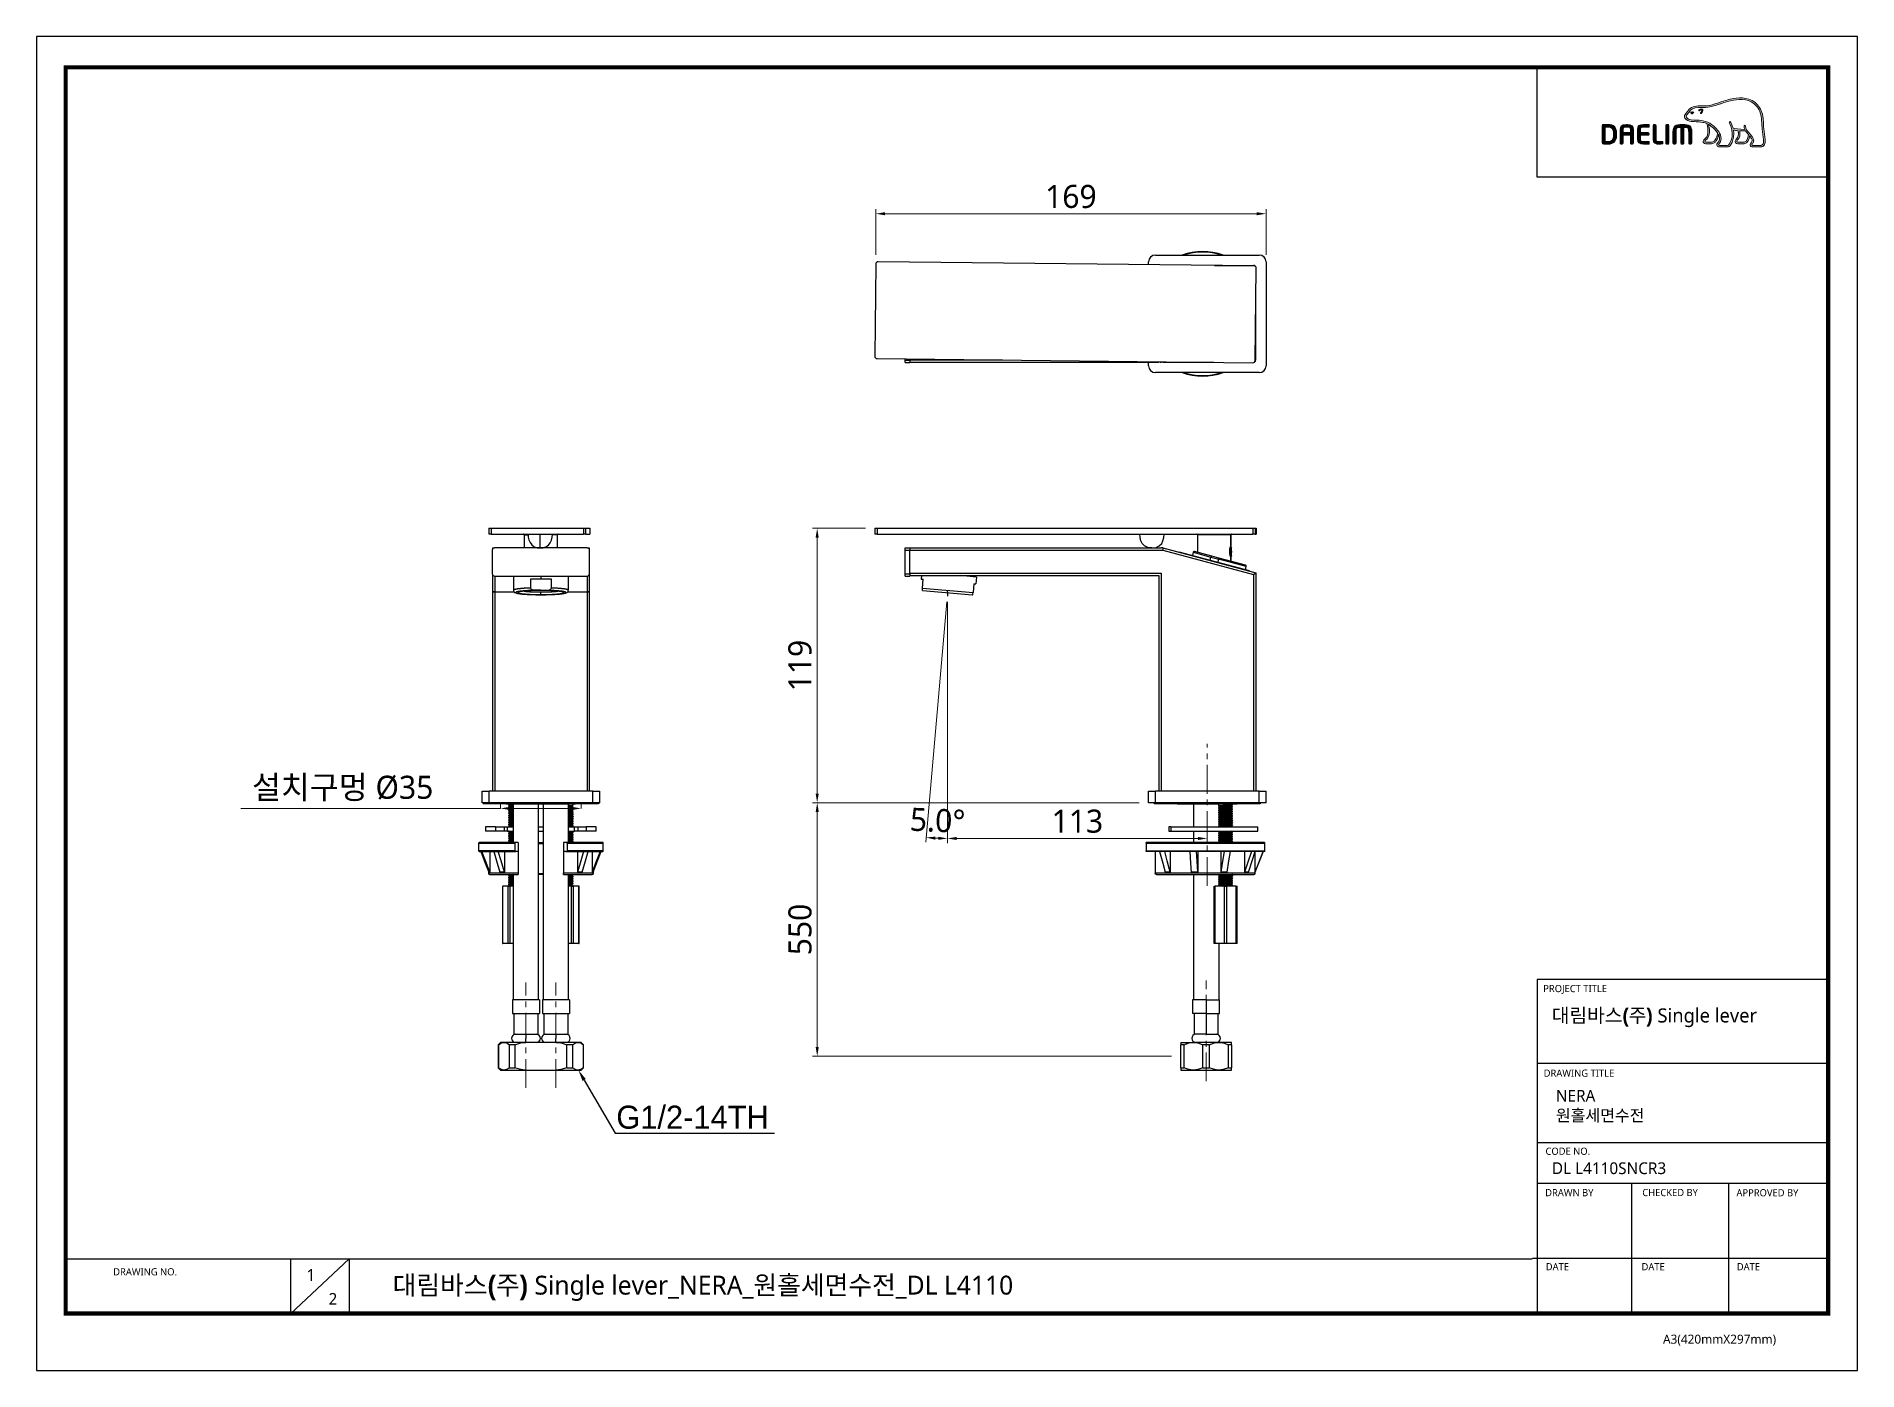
# Model space of a CAD drawing. Extents: x 0 to 790, y 0 to 579.
import ezdxf
from ezdxf import colors
from ezdxf.entities.mleader import LeaderData, LeaderLine
from ezdxf.math import Vec2, Vec3

# ---------------------------------------------------------------- set-up
doc = ezdxf.new("R2010")
doc.units = 0
doc.header["$LTSCALE"] = 10
doc.header["$MEASUREMENT"] = 0
doc.header["$PDMODE"] = 3
doc.header["$PDSIZE"] = -10
doc.linetypes.add('CENTER', pattern=[2, 1.25, -0.25, 0.25, -0.25])
doc.layers.get('0').update_dxf_attribs({"linetype": 'CONTINUOUS'})
doc.layers.get('DEFPOINTS').update_dxf_attribs({"linetype": 'CONTINUOUS'})
doc.layers.add('1', color=7, linetype='CONTINUOUS')
doc.layers.add('BODY', color=7, linetype='CONTINUOUS')
doc.layers.add('레이어 1', color=7, linetype='CONTINUOUS', lineweight=0)
doc.styles.add('Daelim Dimension', font='NanumGothic_1.ttf')
doc.styles.get("Standard").update_dxf_attribs({"font": 'GulimChe.ttf'})
doc.dimstyles.new('DEFAULT', dxfattribs={"dimscale": 2, "dimtxt": 2, "dimasz": 2, "dimexe": 0, "dimexo": 2, "dimgap": 1, "dimtad": 1, "dimdec": 0, "dimzin": 9, "dimdsep": 46, "dimtxsty": 'Daelim Dimension', "dimcen": 0.5, "dimclrd": 5, "dimclre": 5, "dimclrt": 256, "dimadec": 1, "dimazin": 0, "dimtfac": 1, "dimtdec": 0, "dimtix": 1, "dimtmove": 0, "dimatfit": 3, "dimfxl": 1, "dimtolj": 1, "dimtzin": 1, "dimlwd": 9, "dimlwe": 9, "dimarcsym": 0})

msp = doc.modelspace()

# ---------------------------------------------------------------- texts
at = {"color": 5, "ltscale": 40, "style": 'Daelim Dimension'}
for s, height, p in [('PROJECT TITLE', 3.1171, (653.54, 164.16)), ('DRAWING TITLE', 3.1171, (653.73, 127.47)), ('CODE NO.', 3.117, (654.52, 93.6)), ('DRAWN BY', 3.117, (654.39, 75.63)), ('CHECKED BY', 3.117, (696.51, 75.68)), ('APPROVED BY', 3.1171, (737.35, 75.58)), ('DRAWING NO.', 3.1171, (33.3, 41.29)), ('DATE', 3.117, (654.64, 43.5)), ('DATE', 3.117, (696.18, 43.5)), ('DATE', 3.117, (737.5, 43.5)), ('A3(420mmX297mm)', 3.9341, (705.5, 11.66))]:
    msp.add_text(s, height=height, dxfattribs=at).set_placement(p)
at = {"attachment_point": 1, "style": 'Daelim Dimension'}
for s, insert, char_height, width in [('{\\fPretendard Variable SemiBold|b0|i0|c129|p2;\\C7;대림바스(주)} Single lever', (657.24, 157.12), 6.1103, 98.2071), (' NERA\\P 원홀세면수전 ', (657.3, 121.76), 5.101, 85.8447), ('DL L4110SNCR3', (657.3, 90.34), 5.101, 85.8447), ('1', (117.12, 44.03), 5.1, 7.119), ('2', (126.69, 33.63), 5.1, 7.119)]:
    msp.add_mtext(s, dxfattribs=dict(at, insert=insert, char_height=char_height, width=width))
at = {"color": 2, "insert": (154.51, 41.16), "char_height": 8.198, "width": 362.8925, "attachment_point": 1, "style": 'Daelim Dimension'}
msp.add_mtext('{\\fPretendard Variable SemiBold|b0|i0|c129|p2;대림바스(주)} Single lever_NERA_원홀세면수전_DL L4110', dxfattribs=at)

# ---------------------------------------------------------------- blocks, each defined once
blk = doc.blocks.new('*D9')
at = {"color": 5, "lineweight": 9, "ltscale": 0.5, "transparency": 16777216}
for p, q in [((201.33, 245.98), (201.33, 243.87)), ((236.33, 245.98), (236.33, 243.87)), ((201.33, 243.87), (88.63, 243.87)), ((232.33, 243.87), (205.33, 243.87))]:
    blk.add_line(p, q, dxfattribs=at)
at = {"color": 5, "ltscale": 0.5, "transparency": 16777216}
for points in [[(205.33, 244.53), (205.33, 243.2), (201.33, 243.87)], [(232.33, 244.53), (232.33, 243.2), (236.33, 243.87)]]:
    blk.add_solid(points, dxfattribs=at)
at = {"layer": 'DEFPOINTS', "color": 0, "ltscale": 0.5, "transparency": 16777216}
for p in [(201.33, 241.98), (236.33, 243.87), (236.33, 241.98)]:
    blk.add_point(p, dxfattribs=at)
at = {"color": 7, "ltscale": 0.5, "transparency": 16777216, "insert": (132.82, 252.5), "char_height": 10, "attachment_point": 5, "style": 'Daelim Dimension'}
blk.add_mtext('\\A1;설치구멍 %%C35', dxfattribs=at)
blk = doc.blocks.new('*D11')
at = {"color": 5, "lineweight": 9, "ltscale": 0.5, "transparency": 16777216}
for p, q in [((395.18, 333.52), (395.18, 228.83)), ((507.82, 242.31), (507.82, 228.83)), ((503.82, 230.83), (399.18, 230.83))]:
    blk.add_line(p, q, dxfattribs=at)
at = {"color": 5, "ltscale": 0.5, "transparency": 16777216}
for points in [[(399.18, 231.5), (399.18, 230.16), (395.18, 230.83)], [(503.82, 231.5), (503.82, 230.16), (507.82, 230.83)]]:
    blk.add_solid(points, dxfattribs=at)
at = {"layer": 'DEFPOINTS', "color": 0, "ltscale": 0.5, "transparency": 16777216}
for p in [(395.18, 337.52), (507.82, 246.31), (395.18, 230.83)]:
    blk.add_point(p, dxfattribs=at)
at = {"color": 7, "ltscale": 0.5, "transparency": 16777216, "insert": (451.5, 238.28), "char_height": 10, "attachment_point": 5, "style": 'Daelim Dimension'}
blk.add_mtext('\\A1;113', dxfattribs=at)
blk = doc.blocks.new('*D12')
at = {"color": 5, "lineweight": 9, "ltscale": 0.5, "transparency": 16777216}
for p, q in [((394.83, 333.54), (385.7, 229.24)), ((395.18, 332), (395.18, 228.83))]:
    blk.add_line(p, q, dxfattribs=at)
blk.add_arc((395.18, 337.52), 106.69, 267.14824, 267.85176, dxfattribs=at)
at = {"color": 5, "ltscale": 0.5, "transparency": 16777216}
for points in [[(389.82, 230.3), (389.91, 231.63), (385.88, 231.24)], [(391.19, 231.57), (391.16, 230.24), (395.18, 230.83)]]:
    blk.add_solid(points, dxfattribs=at)
at = {"layer": 'DEFPOINTS', "color": 0, "ltscale": 0.5, "transparency": 16777216}
for p in [(395.18, 337.52), (395.18, 337.52), (395.18, 336), (395.26, 338.52), (388.97, 231.01)]:
    blk.add_point(p, dxfattribs=at)
at = {"color": 7, "ltscale": 0.5, "transparency": 16777216, "insert": (390.86, 238.61), "char_height": 10, "attachment_point": 5, "rotation": 357.5, "style": 'Daelim Dimension'}
blk.add_mtext('\\A1;5.0°', dxfattribs=at)
blk = doc.blocks.new('*D13')
at = {"color": 5, "lineweight": 9, "ltscale": 0.5, "transparency": 16777216}
for p, q in [((359.61, 365.37), (336.63, 365.37)), ((338.63, 250.31), (338.63, 361.37)), ((478.32, 246.31), (336.63, 246.31))]:
    blk.add_line(p, q, dxfattribs=at)
at = {"color": 5, "ltscale": 0.5, "transparency": 16777216}
for points in [[(337.96, 361.37), (339.3, 361.37), (338.63, 365.37)], [(337.96, 250.31), (339.3, 250.31), (338.63, 246.31)]]:
    blk.add_solid(points, dxfattribs=at)
at = {"layer": 'DEFPOINTS', "color": 0, "ltscale": 0.5, "transparency": 16777216}
for p in [(338.63, 365.37), (363.61, 365.37), (482.32, 246.31)]:
    blk.add_point(p, dxfattribs=at)
at = {"color": 7, "ltscale": 0.5, "transparency": 16777216, "insert": (331.19, 305.84), "char_height": 10, "attachment_point": 5, "rotation": 90, "style": 'Daelim Dimension'}
blk.add_mtext('\\A1;119', dxfattribs=at)
blk = doc.blocks.new('*D14')
at = {"color": 5, "lineweight": 9, "ltscale": 0.5, "transparency": 16777216}
for p, q in [((364.05, 484.01), (364.05, 503.84)), ((368.05, 501.84), (529.32, 501.84)), ((533.32, 484.01), (533.32, 503.84))]:
    blk.add_line(p, q, dxfattribs=at)
at = {"color": 5, "ltscale": 0.5, "transparency": 16777216}
for points in [[(368.05, 502.51), (368.05, 501.17), (364.05, 501.84)], [(529.32, 502.51), (529.32, 501.17), (533.32, 501.84)]]:
    blk.add_solid(points, dxfattribs=at)
at = {"layer": 'DEFPOINTS', "color": 0, "ltscale": 0.5, "transparency": 16777216}
for p in [(533.32, 501.84), (364.05, 480.01), (533.32, 480.01)]:
    blk.add_point(p, dxfattribs=at)
at = {"color": 7, "ltscale": 0.5, "transparency": 16777216, "insert": (448.68, 509.28), "char_height": 10, "attachment_point": 5, "style": 'Daelim Dimension'}
blk.add_mtext('\\A1;169', dxfattribs=at)
blk = doc.blocks.new('*D15')
at = {"color": 5, "lineweight": 9, "ltscale": 0.5, "transparency": 16777216}
for p, q in [((478.32, 246.31), (336.65, 246.31)), ((338.65, 140.37), (338.65, 242.31)), ((492.32, 136.37), (336.65, 136.37))]:
    blk.add_line(p, q, dxfattribs=at)
at = {"color": 5, "ltscale": 0.5, "transparency": 16777216}
for points in [[(337.98, 242.31), (339.32, 242.31), (338.65, 246.31)], [(337.98, 140.37), (339.32, 140.37), (338.65, 136.37)]]:
    blk.add_solid(points, dxfattribs=at)
at = {"layer": 'DEFPOINTS', "color": 0, "ltscale": 0.5, "transparency": 16777216}
for p in [(338.65, 246.31), (482.32, 246.31), (496.32, 136.37)]:
    blk.add_point(p, dxfattribs=at)
at = {"color": 7, "ltscale": 0.5, "transparency": 16777216, "insert": (331.22, 191.34), "char_height": 10, "attachment_point": 5, "rotation": 90, "style": 'Daelim Dimension'}
blk.add_mtext('\\A1;550', dxfattribs=at)

# ---------------------------------------------------------------- dimensions: what is measured, and where the dimension line sits
at = {"color": 5, "ltscale": 0.5}
for base, p1, p2, picture, middle in [((533.32, 501.84), (364.05, 480.01), (533.32, 480.01), '*D14', (448.68, 509.28)), ((395.18, 230.83), (507.82, 246.31), (395.18, 337.52), '*D11', (451.5, 238.28))]:
    dim = msp.add_linear_dim(base=base, p1=p1, p2=p2, dimstyle='DEFAULT', override={"dimtxt": 5, "dimexe": 1, "dimclrt": 7}, dxfattribs=at)
    dim.commit()
    dim.dimension.update_dxf_attribs({"geometry": picture, "text_midpoint": middle})
dim = msp.add_linear_dim(base=(338.63, 365.37), p1=(482.32, 246.31), p2=(363.61, 365.37), angle=90, dimstyle='DEFAULT', override={"dimtxt": 5, "dimexe": 1, "dimclrt": 7}, dxfattribs=at)
dim.commit()
dim.dimension.update_dxf_attribs({"geometry": '*D13', "text_midpoint": (331.19, 305.84)})
dim = msp.add_angular_dim_2l(base=(388.973, 231.0117), line1=((395.1765, 337.5217), (395.2637, 338.5179)), line2=((395.1765, 337.5217), (395.1765, 335.9998)), dimstyle='DEFAULT', override={"dimtxt": 5, "dimexe": 1, "dimclrt": 7}, dxfattribs=at)
dim.commit()
dim.dimension.update_dxf_attribs({"geometry": '*D12', "text_midpoint": (390.858, 238.6121)})
dim = msp.add_linear_dim(base=(236.33, 243.87), p1=(201.33, 241.98), p2=(236.33, 241.98), text='설치구멍 %%C<>', dimstyle='DEFAULT', override={"dimtxt": 5, "dimclrd": 5, "dimclre": 5, "dimclrt": 7}, dxfattribs=at)
dim.commit()
dim.dimension.update_dxf_attribs({"geometry": '*D9', "text_midpoint": (132.82, 243.87), "dimtype": 160})
dim = msp.add_linear_dim(base=(338.65, 246.31), p1=(496.32, 136.37), p2=(482.32, 246.31), angle=90, text='550', dimstyle='DEFAULT', override={"dimtxt": 5, "dimexe": 1, "dimclrt": 7}, dxfattribs=at)
dim.commit()
dim.dimension.update_dxf_attribs({"geometry": '*D15', "text_midpoint": (331.22, 191.34)})

# ---------------------------------------------------------------- hatches: boundary and pattern name
at = {"layer": '레이어 1'}
h = msp.add_hatch(color=5, dxfattribs=at)
h.dxf.hatch_style = 1
edge = h.paths.add_edge_path(flags=16)
edge.add_spline(control_points=[(748.67, 531.89), (748.33, 531.51), (747.9, 531.5), (747.88, 531.5), (747.88, 531.5), (744.41, 531.5), (744.41, 531.5), (744.29, 531.5), (744.19, 531.53), (744.13, 531.6), (744.07, 531.65), (744.05, 531.73), (744.05, 531.82), (744.05, 532.02), (744.19, 532.2), (744.34, 532.39), (744.48, 532.57), (744.62, 532.74), (744.69, 532.95), (744.88, 533.46), (744.86, 534), (744.64, 534.48), (744.23, 535.35), (743.62, 536.03), (743.03, 536.69), (743.03, 536.69), (742.83, 536.91), (742.83, 536.91), (742.07, 537.77), (741.28, 538.65), (741.22, 539.84), (741.2, 540.08), (741.09, 540.22), (740.94, 540.21), (740.94, 540.21), (740.72, 540.11), (740.71, 540.11), (740.65, 540.04), (740.62, 539.94), (740.62, 539.83), (740.62, 539.83), (740.62, 539.79), (740.62, 539.79), (740.65, 539.35), (740.75, 538.93), (740.93, 538.49), (740.93, 538.49), (740.95, 538.45), (740.95, 538.45), (740.95, 538.45), (740.9, 538.44), (740.9, 538.44), (738.68, 538.36), (736.5, 538.78), (735.86, 538.93), (735.46, 540.52), (734.82, 541.57), (734.8, 541.62), (734.75, 541.7), (734.67, 541.77), (734.59, 541.79), (734.59, 541.79), (734.4, 541.76), (734.38, 541.76), (734.36, 541.73), (734.33, 541.69), (734.26, 541.59), (734.26, 541.59), (734.25, 541.51), (734.25, 541.51), (734.25, 541.51), (734.31, 541.3), (734.31, 541.3), (734.36, 541.22), (735.5, 539.22), (735.5, 536.57), (735.5, 534.94), (735.07, 533.4), (734.22, 531.99), (734.02, 531.65), (733.75, 531.5), (733.36, 531.5), (733.36, 531.5), (729.94, 531.5), (729.94, 531.5), (729.83, 531.5), (729.59, 531.58), (729.59, 531.83), (729.59, 531.96), (729.72, 532.19), (729.93, 532.42), (731.35, 534.01), (730.53, 536.48), (729.17, 538.11), (727.85, 539.68), (725.7, 541.66), (722.94, 542.16), (721.96, 542.33), (720.35, 542.42), (719.05, 542.5), (719.05, 542.5), (717.74, 542.58), (717.74, 542.58), (717.06, 542.63), (715.95, 543.04), (715.61, 543.68), (715.47, 543.95), (715.48, 544.22), (715.66, 544.53), (715.78, 544.72), (715.93, 544.88), (716.13, 545.07), (716.34, 545.29), (716.56, 545.52), (716.74, 545.82), (716.74, 545.82), (716.79, 545.91), (716.79, 545.91), (717.45, 547.17), (718.8, 547.84), (720.83, 547.89), (720.83, 547.89), (721.97, 547.9), (721.97, 547.9), (723.22, 547.91), (724.64, 547.92), (725.8, 548.17), (727.44, 548.52), (729.09, 549.08), (730.54, 549.58), (730.54, 549.58), (730.58, 549.59), (730.58, 549.59), (732.38, 550.21), (734.23, 550.84), (736.13, 551.15), (739.17, 551.65), (743.34, 551.63), (745.96, 548.69), (747.17, 547.33), (747.92, 545.45), (748.18, 543.12), (748.18, 543.12), (748.17, 543.12), (748.16, 543.13), (748.18, 543.08), (748.2, 542.82), (748.31, 541.34), (748.34, 540.62), (748.37, 539.88), (748.56, 538.51), (748.56, 538.51), (749.09, 533.93), (749.09, 533.93), (749.09, 533.93), (749.12, 533.37), (749.12, 533.37), (749.12, 532.71), (748.97, 532.21), (748.67, 531.89)], knot_values=[0, 0, 0, 0, 1, 1, 1, 2, 2, 2, 3, 3, 3, 4, 4, 4, 5, 5, 5, 6, 6, 6, 7, 7, 7, 8, 8, 8, 9, 9, 9, 10, 10, 10, 11, 11, 11, 12, 12, 12, 13, 13, 13, 14, 14, 14, 15, 15, 15, 16, 16, 16, 17, 17, 17, 18, 18, 18, 19, 19, 19, 20, 20, 20, 21, 21, 21, 22, 22, 22, 23, 23, 23, 24, 24, 24, 25, 25, 25, 26, 26, 26, 27, 27, 27, 28, 28, 28, 29, 29, 29, 30, 30, 30, 31, 31, 31, 32, 32, 32, 33, 33, 33, 34, 34, 34, 35, 35, 35, 36, 36, 36, 37, 37, 37, 38, 38, 38, 39, 39, 39, 40, 40, 40, 41, 41, 41, 42, 42, 42, 43, 43, 43, 44, 44, 44, 45, 45, 45, 46, 46, 46, 47, 47, 47, 48, 48, 48, 49, 49, 49, 50, 50, 50, 51, 51, 51, 52, 52, 52, 53, 53, 53, 53], degree=3, periodic=0)
edge = h.paths.add_edge_path(flags=16)
edge.add_spline(control_points=[(740.67, 532.88), (740.67, 532.88), (737.84, 532.88), (737.84, 532.88), (737.63, 532.88), (737.47, 533.04), (737.47, 533.26), (737.47, 533.41), (737.6, 533.59), (737.72, 533.72), (738.29, 534.27), (738.88, 535.03), (738.88, 536.47), (738.88, 536.47), (738.84, 537.12), (738.84, 537.13), (738.84, 537.13), (738.74, 537.76), (738.74, 537.76), (738.74, 537.76), (738.73, 537.8), (738.73, 537.8), (738.73, 537.8), (738.77, 537.8), (738.77, 537.8), (739.3, 537.76), (740.33, 537.7), (741.31, 537.75), (741.55, 537.35), (741.95, 536.85), (742.54, 536.17), (742.51, 535.83), (742.23, 532.88), (740.67, 532.88)], knot_values=[0, 0, 0, 0, 1, 1, 1, 2, 2, 2, 3, 3, 3, 4, 4, 4, 5, 5, 5, 6, 6, 6, 7, 7, 7, 8, 8, 8, 9, 9, 9, 10, 10, 10, 11, 11, 11, 11], degree=3, periodic=0)
edge = h.paths.add_edge_path(flags=16)
edge.add_spline(control_points=[(726.49, 532.88), (726.49, 532.88), (724.01, 532.88), (724.01, 532.88), (723.82, 532.88), (723.62, 533.03), (723.62, 533.26), (723.62, 533.39), (723.74, 533.56), (723.95, 533.73), (724.58, 534.23), (725.53, 534.99), (725.63, 537.08), (725.63, 537.08), (725.65, 537.65), (725.65, 537.65), (725.65, 538.54), (725.44, 539.61), (725.25, 540.57), (725.25, 540.57), (725.22, 540.67), (725.22, 540.67), (725.22, 540.67), (725.3, 540.6), (725.3, 540.6), (725.67, 540.38), (727.69, 539), (729.13, 536.97), (729.01, 536.01), (728.47, 532.88), (726.49, 532.88)], knot_values=[0, 0, 0, 0, 1, 1, 1, 2, 2, 2, 3, 3, 3, 4, 4, 4, 5, 5, 5, 6, 6, 6, 7, 7, 7, 8, 8, 8, 9, 9, 9, 10, 10, 10, 10], degree=3, periodic=0)
edge = h.paths.add_edge_path()
edge.add_spline(control_points=[(749.79, 534), (749.79, 534), (749.26, 538.61), (749.26, 538.61), (749.06, 539.98), (749.04, 540.72), (749.01, 541.37), (749.01, 541.37), (748.88, 543.19), (748.88, 543.19), (748.6, 545.67), (747.8, 547.68), (746.49, 549.15), (743.65, 552.34), (739.23, 552.37), (736.01, 551.84), (734.04, 551.52), (732.16, 550.87), (730.34, 550.25), (730.34, 550.25), (730.28, 550.23), (730.28, 550.23), (728.86, 549.74), (727.24, 549.19), (725.65, 548.85), (724.57, 548.62), (723.2, 548.61), (722, 548.6), (722, 548.6), (720.8, 548.59), (720.8, 548.59), (718.51, 548.53), (716.95, 547.74), (716.16, 546.23), (716.16, 546.23), (716.13, 546.16), (716.13, 546.16), (716, 545.94), (715.8, 545.74), (715.63, 545.57), (715.44, 545.38), (715.22, 545.16), (715.06, 544.88), (714.89, 544.6), (714.81, 544.32), (714.81, 544.04), (714.81, 543.81), (714.87, 543.58), (714.99, 543.36), (715.47, 542.44), (716.86, 541.94), (717.69, 541.88), (717.69, 541.88), (718.91, 541.8), (718.94, 541.8), (720.16, 541.73), (721.84, 541.64), (722.81, 541.46), (723.38, 541.36), (724.03, 541.16), (724.63, 540.88), (724.67, 540.72), (724.98, 539.34), (724.98, 537.65), (724.98, 537.65), (724.97, 537.11), (724.97, 537.11), (724.88, 535.32), (724.1, 534.7), (723.53, 534.24), (723.47, 534.19), (722.96, 533.77), (722.92, 533.26), (722.9, 532.98), (722.98, 532.71), (723.16, 532.53), (723.34, 532.32), (723.63, 532.22), (724.01, 532.22), (724.01, 532.22), (726.49, 532.22), (726.49, 532.22), (728.35, 532.22), (729.26, 534.22), (729.54, 536.09), (729.54, 536.09), (729.55, 536.35), (729.55, 536.35), (729.55, 536.35), (729.63, 536.22), (729.63, 536.22), (729.86, 535.69), (730.01, 535.06), (730.01, 534.58), (730.01, 533.91), (729.8, 533.33), (729.41, 532.89), (729.31, 532.79), (728.81, 532.28), (728.81, 531.76), (728.81, 531.76), (728.82, 531.68), (728.82, 531.68), (728.89, 531.07), (729.38, 530.8), (729.83, 530.8), (729.83, 530.8), (733.36, 530.8), (733.36, 530.8), (733.99, 530.8), (734.5, 531.09), (734.83, 531.63), (735.72, 533.12), (736.18, 534.73), (736.18, 536.43), (736.18, 536.96), (736.13, 537.53), (736.03, 538.12), (736.03, 538.12), (736.02, 538.16), (736.02, 538.16), (736.02, 538.16), (736.07, 538.15), (736.07, 538.15), (736.49, 538.07), (737.17, 537.95), (738.02, 537.86), (738.02, 537.86), (738.04, 537.86), (738.04, 537.86), (738.04, 537.86), (738.15, 537.21), (738.15, 537.21), (738.15, 537.21), (738.18, 537.06), (738.18, 537.06), (738.18, 537.06), (738.21, 536.49), (738.21, 536.49), (738.21, 535.11), (737.59, 534.52), (737.26, 534.2), (737.25, 534.19), (736.78, 533.72), (736.73, 533.3), (736.73, 533.3), (736.72, 533.17), (736.72, 533.17), (736.72, 533.04), (736.75, 532.78), (736.98, 532.54), (737.19, 532.32), (737.5, 532.22), (737.92, 532.22), (737.92, 532.22), (740.67, 532.22), (740.67, 532.22), (742.33, 532.22), (742.84, 534.34), (743.04, 535.53), (743.04, 535.53), (743.05, 535.65), (743.05, 535.65), (743.05, 535.65), (743.11, 535.56), (743.11, 535.56), (743.5, 535.07), (743.84, 534.52), (744, 534.18), (744.08, 534.01), (744.13, 533.81), (744.13, 533.61), (744.13, 533.61), (744.07, 533.22), (744.07, 533.22), (744, 533), (743.86, 532.8), (743.71, 532.61), (743.5, 532.33), (743.28, 532.05), (743.28, 531.7), (743.28, 531.7), (743.3, 531.51), (743.3, 531.51), (743.4, 531.05), (743.77, 530.8), (744.35, 530.8), (744.35, 530.8), (747.88, 530.8), (747.88, 530.8), (747.95, 530.8), (748.64, 530.82), (749.18, 531.4), (749.61, 531.87), (749.82, 532.51), (749.82, 533.36), (749.82, 533.36), (749.79, 534), (749.79, 534)], knot_values=[0, 0, 0, 0, 1, 1, 1, 2, 2, 2, 3, 3, 3, 4, 4, 4, 5, 5, 5, 6, 6, 6, 7, 7, 7, 8, 8, 8, 9, 9, 9, 10, 10, 10, 11, 11, 11, 12, 12, 12, 13, 13, 13, 14, 14, 14, 15, 15, 15, 16, 16, 16, 17, 17, 17, 18, 18, 18, 19, 19, 19, 20, 20, 20, 21, 21, 21, 22, 22, 22, 23, 23, 23, 24, 24, 24, 25, 25, 25, 26, 26, 26, 27, 27, 27, 28, 28, 28, 29, 29, 29, 30, 30, 30, 31, 31, 31, 32, 32, 32, 33, 33, 33, 34, 34, 34, 35, 35, 35, 36, 36, 36, 37, 37, 37, 38, 38, 38, 39, 39, 39, 40, 40, 40, 41, 41, 41, 42, 42, 42, 43, 43, 43, 44, 44, 44, 45, 45, 45, 46, 46, 46, 47, 47, 47, 48, 48, 48, 49, 49, 49, 50, 50, 50, 51, 51, 51, 52, 52, 52, 53, 53, 53, 54, 54, 54, 55, 55, 55, 56, 56, 56, 57, 57, 57, 58, 58, 58, 59, 59, 59, 60, 60, 60, 61, 61, 61, 62, 62, 62, 63, 63, 63, 64, 64, 64, 65, 65, 65, 66, 66, 66, 66], degree=3, periodic=0)
edge = h.paths.add_edge_path(flags=0)
edge.add_spline(control_points=[(717.63, 545.9), (717.63, 545.9), (718.15, 546.14), (718.78, 545.89), (718.78, 545.89), (718.86, 545.86), (718.76, 545.71), (718.45, 545.3), (718.14, 545.21), (718.14, 545.21), (718.14, 545.21), (717.92, 545.13), (717.8, 545.28), (717.55, 545.57), (717.54, 545.74), (717.54, 545.74), (717.54, 545.74), (717.51, 545.87), (717.63, 545.9)], knot_values=[0, 0, 0, 0, 1, 1, 1, 2, 2, 2, 3, 3, 3, 4, 4, 4, 5, 5, 5, 6, 6, 6, 6], degree=3, periodic=0)
edge = h.paths.add_edge_path(flags=0)
edge.add_spline(control_points=[(721.02, 546.85), (720.94, 546.76), (720.94, 546.62), (721.02, 546.55), (721.1, 546.48), (721.24, 546.5), (721.31, 546.58), (721.35, 546.62), (721.78, 547.12), (722.14, 546.87), (722.27, 546.77), (722.33, 546.64), (722.31, 546.46), (722.28, 546.18), (722.03, 545.86), (721.86, 545.76), (721.77, 545.7), (721.7, 545.57), (721.75, 545.47), (721.79, 545.37), (721.92, 545.34), (722.02, 545.39), (722.33, 545.54), (722.71, 546.02), (722.76, 546.48), (722.8, 546.79), (722.66, 547.05), (722.41, 547.22), (721.86, 547.61), (721.25, 547.09), (721.02, 546.85)], knot_values=[0, 0, 0, 0, 1, 1, 1, 2, 2, 2, 3, 3, 3, 4, 4, 4, 5, 5, 5, 6, 6, 6, 7, 7, 7, 8, 8, 8, 9, 9, 9, 10, 10, 10, 10], degree=3, periodic=0)
edge = h.paths.add_edge_path(flags=0)
edge.add_spline(control_points=[(720.95, 546.47), (720.95, 546.47), (720.95, 546.47), (720.95, 546.47), (720.95, 546.47), (720.95, 546.47), (720.95, 546.47)], knot_values=[0, 0, 0, 0, 1, 1, 1, 2, 2, 2, 2], degree=3, periodic=0)
h = msp.add_hatch(color=5, dxfattribs=at)
h.dxf.hatch_style = 2
edge = h.paths.add_edge_path()
edge.add_spline(control_points=[(717.63, 545.9), (717.63, 545.9), (718.15, 546.14), (718.78, 545.89), (718.78, 545.89), (718.86, 545.86), (718.76, 545.71), (718.45, 545.3), (718.14, 545.21), (718.14, 545.21), (718.14, 545.21), (717.92, 545.13), (717.8, 545.28), (717.55, 545.57), (717.54, 545.74), (717.54, 545.74), (717.54, 545.74), (717.51, 545.87), (717.63, 545.9)], knot_values=[0, 0, 0, 0, 1, 1, 1, 2, 2, 2, 3, 3, 3, 4, 4, 4, 5, 5, 5, 6, 6, 6, 6], degree=3, periodic=0)
h = msp.add_hatch(color=5, dxfattribs=at)
h.dxf.hatch_style = 2
edge = h.paths.add_edge_path()
edge.add_spline(control_points=[(721.02, 546.85), (720.94, 546.76), (720.94, 546.62), (721.02, 546.55), (721.1, 546.48), (721.24, 546.5), (721.31, 546.58), (721.35, 546.62), (721.78, 547.12), (722.14, 546.87), (722.27, 546.77), (722.33, 546.64), (722.31, 546.46), (722.28, 546.18), (722.03, 545.86), (721.86, 545.76), (721.77, 545.7), (721.7, 545.57), (721.75, 545.47), (721.79, 545.37), (721.92, 545.34), (722.02, 545.39), (722.33, 545.54), (722.71, 546.02), (722.76, 546.48), (722.8, 546.79), (722.66, 547.05), (722.41, 547.22), (721.86, 547.61), (721.25, 547.09), (721.02, 546.85)], knot_values=[0, 0, 0, 0, 1, 1, 1, 2, 2, 2, 3, 3, 3, 4, 4, 4, 5, 5, 5, 6, 6, 6, 7, 7, 7, 8, 8, 8, 9, 9, 9, 10, 10, 10, 10], degree=3, periodic=0)
h = msp.add_hatch(color=5, dxfattribs=at)
h.dxf.hatch_style = 2
edge = h.paths.add_edge_path()
edge.add_spline(control_points=[(683.97, 535.57), (683.97, 533.96), (683.24, 533.18), (681.73, 533.18), (681.73, 533.18), (680.69, 533.2), (680.43, 533.2), (680.43, 533.2), (680.43, 539.37), (680.43, 539.37), (680.96, 539.42), (681.72, 539.43), (681.73, 539.43), (683.28, 539.43), (683.97, 538.7), (683.97, 537.04), (683.97, 537.04), (683.97, 535.57), (683.97, 535.57)], knot_values=[0, 0, 0, 0, 1, 1, 1, 2, 2, 2, 3, 3, 3, 4, 4, 4, 5, 5, 5, 6, 6, 6, 6], degree=3, periodic=0)
edge = h.paths.add_edge_path()
edge.add_spline(control_points=[(681.73, 540.59), (680.89, 540.59), (679.8, 540.54), (679.44, 540.48), (679.22, 540.45), (679.08, 540.28), (679.08, 540.06), (679.08, 540.06), (679.08, 532.55), (679.08, 532.55), (679.08, 532.32), (679.22, 532.16), (679.46, 532.13), (679.79, 532.07), (680.88, 532.02), (681.73, 532.02), (684.07, 532.02), (685.31, 533.25), (685.31, 535.57), (685.31, 535.57), (685.31, 537.04), (685.31, 537.04), (685.31, 539.36), (684.07, 540.59), (681.73, 540.59)], knot_values=[0, 0, 0, 0, 1, 1, 1, 2, 2, 2, 3, 3, 3, 4, 4, 4, 5, 5, 5, 6, 6, 6, 7, 7, 7, 8, 8, 8, 8], degree=3, periodic=0)
h = msp.add_hatch(color=5, dxfattribs=at)
h.dxf.hatch_style = 2
edge = h.paths.add_edge_path()
edge.add_spline(control_points=[(691.35, 537.05), (691.35, 537.05), (688.19, 537.05), (688.19, 537.05), (688.19, 537.17), (688.19, 538.18), (688.19, 538.18), (688.19, 539.23), (688.5, 539.41), (689.44, 539.41), (689.44, 539.41), (690.1, 539.41), (690.1, 539.41), (691.04, 539.41), (691.35, 539.23), (691.35, 538.18), (691.35, 538.18), (691.35, 537.17), (691.35, 537.05)], knot_values=[0, 0, 0, 0, 1, 1, 1, 2, 2, 2, 3, 3, 3, 4, 4, 4, 5, 5, 5, 6, 6, 6, 6], degree=3, periodic=0)
edge = h.paths.add_edge_path()
edge.add_spline(control_points=[(690.1, 540.59), (690.1, 540.59), (689.44, 540.59), (689.44, 540.59), (687.65, 540.59), (686.86, 539.85), (686.86, 538.18), (686.86, 538.18), (686.86, 532.47), (686.86, 532.47), (686.86, 532.26), (687.02, 532.09), (687.21, 532.09), (687.21, 532.09), (687.84, 532.09), (687.84, 532.09), (688.06, 532.09), (688.19, 532.28), (688.19, 532.47), (688.19, 532.47), (688.19, 535.75), (688.19, 535.88), (688.19, 535.88), (691.35, 535.88), (691.35, 535.88), (691.35, 535.75), (691.35, 532.47), (691.35, 532.47), (691.35, 532.26), (691.51, 532.09), (691.71, 532.09), (691.71, 532.09), (692.33, 532.09), (692.33, 532.09), (692.54, 532.09), (692.69, 532.29), (692.69, 532.47), (692.69, 532.47), (692.69, 538.18), (692.69, 538.18), (692.69, 539.85), (691.89, 540.59), (690.1, 540.59)], knot_values=[0, 0, 0, 0, 1, 1, 1, 2, 2, 2, 3, 3, 3, 4, 4, 4, 5, 5, 5, 6, 6, 6, 7, 7, 7, 8, 8, 8, 9, 9, 9, 10, 10, 10, 11, 11, 11, 12, 12, 12, 13, 13, 13, 14, 14, 14, 14], degree=3, periodic=0)
h = msp.add_hatch(color=5, dxfattribs=at)
h.dxf.hatch_style = 2
edge = h.paths.add_edge_path()
edge.add_spline(control_points=[(694.39, 538.41), (694.39, 538.41), (694.39, 534.2), (694.39, 534.2), (694.39, 532.73), (695.23, 532.02), (696.96, 532.02), (697.72, 532.02), (698.76, 532.03), (699.17, 532.07), (699.17, 532.07), (699.38, 532.09), (699.38, 532.09), (699.38, 532.09), (699.44, 532.1), (699.44, 532.1), (699.44, 532.1), (699.44, 533.22), (699.44, 533.22), (699.44, 533.22), (696.97, 533.22), (696.97, 533.22), (695.73, 533.22), (695.73, 533.57), (695.73, 534.2), (695.73, 534.2), (695.73, 535.76), (695.73, 535.88), (695.86, 535.88), (699.05, 535.88), (699.05, 535.88), (699.26, 535.88), (699.43, 536.05), (699.43, 536.25), (699.43, 536.25), (699.43, 536.67), (699.43, 536.67), (699.43, 536.88), (699.26, 537.04), (699.05, 537.04), (699.05, 537.04), (695.86, 537.04), (695.73, 537.04), (695.73, 537.16), (695.73, 538.41), (695.73, 538.41), (695.73, 539.04), (695.73, 539.39), (696.97, 539.39), (696.97, 539.39), (699.43, 539.38), (699.43, 539.38), (699.43, 539.38), (699.43, 540.5), (699.43, 540.5), (699.43, 540.5), (699.17, 540.53), (699.17, 540.53), (698.69, 540.57), (697.57, 540.59), (696.96, 540.59), (695.23, 540.59), (694.39, 539.88), (694.39, 538.41)], knot_values=[0, 0, 0, 0, 1, 1, 1, 2, 2, 2, 3, 3, 3, 4, 4, 4, 5, 5, 5, 6, 6, 6, 7, 7, 7, 8, 8, 8, 9, 9, 9, 10, 10, 10, 11, 11, 11, 12, 12, 12, 13, 13, 13, 14, 14, 14, 15, 15, 15, 16, 16, 16, 17, 17, 17, 18, 18, 18, 19, 19, 19, 20, 20, 20, 21, 21, 21, 21], degree=3, periodic=0)
h = msp.add_hatch(color=5, dxfattribs=at)
h.dxf.hatch_style = 2
edge = h.paths.add_edge_path()
edge.add_spline(control_points=[(701.58, 540.52), (701.37, 540.52), (701.2, 540.35), (701.2, 540.14), (701.2, 540.14), (701.2, 534.2), (701.2, 534.2), (701.2, 532.27), (702.52, 532.02), (703.67, 532.02), (704.51, 532.02), (704.73, 532.05), (704.98, 532.1), (704.98, 532.1), (705.13, 532.12), (705.13, 532.12), (705.12, 532.12), (705.32, 532.14), (705.32, 532.14), (705.32, 532.14), (705.38, 532.15), (705.38, 532.15), (705.38, 532.15), (705.38, 533.22), (705.38, 533.22), (705.38, 533.22), (703.68, 533.22), (703.68, 533.22), (702.54, 533.22), (702.54, 533.65), (702.54, 534.07), (702.54, 534.07), (702.54, 540.14), (702.54, 540.14), (702.54, 540.35), (702.36, 540.52), (702.16, 540.52), (702.16, 540.52), (701.58, 540.52), (701.58, 540.52)], knot_values=[0, 0, 0, 0, 1, 1, 1, 2, 2, 2, 3, 3, 3, 4, 4, 4, 5, 5, 5, 6, 6, 6, 7, 7, 7, 8, 8, 8, 9, 9, 9, 10, 10, 10, 11, 11, 11, 12, 12, 12, 13, 13, 13, 13], degree=3, periodic=0)
h = msp.add_hatch(color=5, dxfattribs=at)
h.dxf.hatch_style = 2
edge = h.paths.add_edge_path()
edge.add_spline(control_points=[(707.03, 540.52), (706.81, 540.52), (706.68, 540.33), (706.68, 540.15), (706.68, 540.15), (706.68, 532.47), (706.68, 532.47), (706.68, 532.26), (706.84, 532.09), (707.03, 532.09), (707.03, 532.09), (707.66, 532.09), (707.66, 532.09), (707.88, 532.09), (708.01, 532.28), (708.01, 532.47), (708.01, 532.47), (708.01, 540.15), (708.01, 540.15), (708.01, 540.36), (707.86, 540.52), (707.66, 540.52), (707.66, 540.52), (707.03, 540.52), (707.03, 540.52)], knot_values=[0, 0, 0, 0, 1, 1, 1, 2, 2, 2, 3, 3, 3, 4, 4, 4, 5, 5, 5, 6, 6, 6, 7, 7, 7, 8, 8, 8, 8], degree=3, periodic=0)
h = msp.add_hatch(color=5, dxfattribs=at)
h.dxf.hatch_style = 2
edge = h.paths.add_edge_path()
edge.add_spline(control_points=[(709.81, 537.2), (709.81, 537.2), (709.81, 532.47), (709.81, 532.47), (709.81, 532.26), (709.97, 532.09), (710.17, 532.09), (710.17, 532.09), (710.8, 532.09), (710.8, 532.09), (711.03, 532.09), (711.16, 532.28), (711.16, 532.47), (711.16, 532.47), (711.16, 537.08), (711.16, 537.08), (711.16, 539.12), (711.51, 539.31), (713.23, 539.32), (713.23, 539.19), (713.23, 532.47), (713.23, 532.47), (713.23, 532.25), (713.38, 532.09), (713.58, 532.09), (713.58, 532.09), (714.2, 532.09), (714.2, 532.09), (714.43, 532.09), (714.56, 532.28), (714.56, 532.47), (714.56, 532.47), (714.56, 539.17), (714.56, 539.3), (715.37, 539.3), (715.93, 539.24), (716.24, 538.93), (716.56, 538.61), (716.62, 538.01), (716.62, 537.08), (716.62, 537.08), (716.62, 532.47), (716.62, 532.47), (716.62, 532.26), (716.79, 532.09), (716.98, 532.09), (716.98, 532.09), (717.62, 532.09), (717.62, 532.09), (717.84, 532.09), (717.98, 532.29), (717.98, 532.47), (717.98, 532.47), (717.98, 537.2), (717.98, 537.2), (717.98, 540.07), (716.96, 540.55), (713.9, 540.55), (710.83, 540.55), (709.81, 540.07), (709.81, 537.2)], knot_values=[0, 0, 0, 0, 1, 1, 1, 2, 2, 2, 3, 3, 3, 4, 4, 4, 5, 5, 5, 6, 6, 6, 7, 7, 7, 8, 8, 8, 9, 9, 9, 10, 10, 10, 11, 11, 11, 12, 12, 12, 13, 13, 13, 14, 14, 14, 15, 15, 15, 16, 16, 16, 17, 17, 17, 18, 18, 18, 19, 19, 19, 20, 20, 20, 20], degree=3, periodic=0)

# ---------------------------------------------------------------- linework, layer by layer
at = {"color": 5, "ltscale": 0.5}
for p, q in [((650.86, 517.77), (650.86, 565.32)), ((650.86, 169.65), (650.86, 24.02))]:
    msp.add_line(p, q, dxfattribs=at)
at = {"color": 5}
for p, q in [((726.38, 532.22), (726.38, 532.22)), ((12.7, 48.49), (648.72, 48.49))]:
    msp.add_line(p, q, dxfattribs=at)
at = {"color": 5, "ltscale": 40}
for p, q in [((777.1, 517.77), (650.86, 517.77)), ((777.1, 169.65), (650.86, 169.65)), ((777.1, 133.17), (650.86, 133.17)), ((777.1, 133.17), (650.86, 133.17)), ((777.1, 98.84), (650.86, 98.84)), ((777.1, 98.84), (650.86, 98.84)), ((777.1, 81.14), (650.86, 81.14)), ((777.1, 81.14), (650.86, 81.14)), ((691.87, 81.14), (691.87, 24.78)), ((733.95, 81.14), (733.95, 24.78)), ((110.19, 48.49), (110.19, 24.69)), ((110.19, 48.49), (110.19, 24.69)), ((135.67, 48.49), (110.19, 24.69)), ((135.67, 48.49), (110.19, 24.69)), ((135.67, 48.49), (135.67, 24.69)), ((135.67, 48.49), (135.67, 24.69)), ((777.1, 48.58), (648.87, 48.58)), ((777.1, 48.58), (651.85, 48.58)), ((777.1, 24.78), (668.91, 24.78))]:
    msp.add_line(p, q, dxfattribs=at)
at = {"color": 7}
msp.add_line((527.82, 345.36), (528.82, 346.09), dxfattribs=at)
at = {"ltscale": 0.5}
for q in [(395.26, 338.52), (395.18, 336)]:
    msp.add_line((395.18, 337.52), q, dxfattribs=at)
msp.add_lwpolyline([(0, 0), (789.88, 0), (789.88, 578.76), (0, 578.76)], close=True, dxfattribs=at)
at = {"color": 5, "linetype": 'ByBlock', "lineweight": 200, "const_width": 1.82}
msp.add_lwpolyline([(12.7, 24.78), (777.1, 24.78), (777.1, 565.32), (12.7, 565.32)], close=True, dxfattribs=at)
at = {"layer": '1', "color": 7, "linetype": 'Continuous'}
for p, q in [((485.32, 483.91), (530.32, 483.91)), ((364.05, 480.01), (363.61, 440.01)), ((528.05, 479.22), (365.06, 481)), ((482.32, 479.72), (482.32, 480.91)), ((510.93, 479.41), (527.82, 479.41)), ((528.6, 438.21), (529.04, 478.21)), ((533.32, 480.91), (533.32, 435.91)), ((528.82, 438.41), (528.82, 458.31)), ((364.6, 439), (527.59, 437.23)), ((376.82, 438.31), (376.82, 438.87)), ((376.82, 438.31), (378.82, 438.31)), ((376.82, 437.31), (376.82, 438.31)), ((376.82, 437.31), (378.82, 437.31)), ((378.82, 438.41), (378.82, 438.85)), ((378.82, 438.31), (378.82, 438.85)), ((378.82, 438.41), (419, 438.41)), ((378.82, 438.31), (378.82, 437.31)), ((378.82, 437.41), (486.82, 437.41)), ((482.32, 435.91), (482.32, 437.41)), ((486.82, 437.67), (486.82, 437.41)), ((488.62, 437.41), (487.82, 437.41)), ((488.62, 437.65), (488.62, 437.41)), ((488.62, 437.41), (510.7, 437.41)), ((530.32, 432.91), (485.32, 432.91)), ((196.22, 365.37), (197.21, 365.37)), ((196.22, 365.37), (196.22, 362.87)), ((197.21, 365.37), (237.21, 365.37)), ((197.21, 365.37), (197.21, 362.87)), ((237.21, 365.37), (238.22, 365.37)), ((237.21, 365.37), (237.21, 362.87)), ((238.22, 365.37), (240, 365.37)), ((238.22, 365.37), (238.22, 362.87)), ((240, 365.37), (240, 362.87)), ((363.61, 365.37), (364.6, 365.37)), ((363.61, 365.37), (363.61, 362.87)), ((364.6, 365.37), (527.59, 365.37)), ((364.6, 365.37), (364.6, 362.87)), ((527.59, 365.37), (528.6, 365.37)), ((527.59, 365.37), (527.59, 362.87)), ((528.6, 365.37), (529.04, 365.37)), ((528.6, 365.37), (528.6, 362.87)), ((529.04, 365.37), (529.04, 362.87)), ((197.21, 362.87), (196.22, 362.87)), ((197.21, 362.87), (237.21, 362.87)), ((197.71, 355.87), (197.71, 345.67)), ((197.81, 356.87), (198.71, 356.87)), ((197.81, 356.87), (197.81, 356.3)), ((238.91, 356.87), (198.71, 356.87)), ((211.56, 362.57), (211.56, 356.87)), ((211.56, 362.57), (213.27, 362.57)), ((218.73, 356.88), (218.73, 356.87)), ((226.06, 362.57), (223.78, 362.57)), ((226.06, 356.87), (226.06, 362.57)), ((238.22, 362.87), (237.21, 362.87)), ((238.22, 362.87), (240, 362.87)), ((238.91, 356.87), (239.81, 356.87)), ((239.81, 356.87), (239.81, 356.3)), ((239.91, 345.67), (239.91, 355.87)), ((364.6, 362.87), (363.61, 362.87)), ((364.6, 362.87), (527.59, 362.87)), ((376.82, 355.87), (376.82, 356.87)), ((376.82, 356.87), (378.82, 356.87)), ((376.82, 345.67), (376.82, 355.87)), ((376.82, 355.87), (378.82, 355.87)), ((378.82, 356.87), (486.82, 356.87)), ((378.82, 356.87), (378.82, 355.87)), ((378.82, 355.87), (488.62, 355.87)), ((378.82, 345.67), (378.82, 355.87)), ((486.82, 356.87), (487.82, 356.87)), ((488.62, 356.87), (487.82, 356.87)), ((488.62, 356.87), (527.82, 346.36)), ((488.62, 356.87), (488.62, 355.87)), ((488.62, 355.87), (527.82, 345.36)), ((503.57, 362.57), (503.57, 354.99)), ((518.07, 362.57), (503.57, 362.57)), ((518.07, 357.8), (518.07, 362.57)), ((518.07, 362.57), (518.07, 362.57)), ((518.07, 362.57), (518.07, 357.82)), ((518.07, 357.82), (518.07, 357.81)), ((528.6, 362.87), (527.59, 362.87)), ((528.6, 362.87), (529.04, 362.87)), ((526.07, 346.9), (495.57, 355.07)), ((495.57, 355.07), (495.57, 355)), ((501.74, 354.97), (501.35, 353.52)), ((501.74, 354.97), (509.41, 352.91)), ((509.77, 353.33), (502.35, 355.32)), ((509.02, 351.46), (509.41, 352.91)), ((509.41, 352.91), (512.83, 351.99)), ((512.9, 352.49), (509.77, 353.33)), ((512.45, 350.55), (512.83, 351.99)), ((524.73, 348.81), (512.83, 351.99)), ((524.38, 349.42), (512.9, 352.49)), ((518.02, 353.95), (518.02, 354.94)), ((518.07, 351.11), (518.07, 352.92)), ((518.07, 352.92), (518.07, 351.11)), ((518.11, 353.05), (518.32, 353.27)), ((518.32, 353.43), (518.32, 353.27)), ((524.34, 347.36), (524.73, 348.81)), ((197.81, 345.23), (197.81, 337.81)), ((198.71, 344.67), (238.91, 344.67)), ((198.81, 344.67), (198.81, 337.81)), ((206.91, 344.67), (206.91, 338.52)), ((223.35, 343.26), (214.27, 343.26)), ((214.27, 343.26), (214.27, 339.48)), ((218.81, 344.67), (218.81, 343.34)), ((223.35, 339.48), (223.35, 343.26)), ((230.71, 338.52), (230.71, 344.67)), ((238.81, 344.67), (238.81, 337.81)), ((239.81, 345.23), (239.81, 337.81)), ((376.82, 344.67), (376.82, 345.67)), ((376.82, 345.67), (378.82, 345.67)), ((376.82, 344.67), (378.82, 344.67)), ((378.82, 345.87), (487.82, 345.87)), ((378.82, 345.67), (378.82, 344.67)), ((378.82, 344.87), (486.82, 344.87)), ((383.87, 344.87), (383.74, 343.34)), ((383.74, 343.34), (384.64, 343.26)), ((384.31, 339.48), (384.64, 343.26)), ((407.71, 344.25), (400.73, 344.87)), ((406.55, 341.34), (406.22, 337.56)), ((406.55, 341.34), (407.45, 341.27)), ((406.76, 344.87), (406.71, 344.34)), ((407.71, 344.25), (407.45, 341.27)), ((486.82, 344.87), (486.82, 337.81)), ((487.82, 345.87), (487.82, 337.81)), ((526.07, 346.9), (526.07, 346.83)), ((527.82, 346.36), (528.82, 346.09)), ((527.82, 345.36), (527.82, 337.81)), ((528.82, 346.09), (528.82, 337.81)), ((197.81, 337.81), (198.81, 337.81)), ((197.81, 337.81), (197.81, 251.31)), ((198.81, 337.81), (197.81, 337.81)), ((198.81, 337.81), (207.18, 337.81)), ((198.81, 337.81), (198.81, 251.31)), ((198.81, 337.81), (207.18, 337.81)), ((218.81, 338.49), (218.81, 338.47)), ((218.81, 336.65), (218.81, 337.76)), ((218.81, 336.57), (218.81, 336.57)), ((230.45, 337.81), (238.81, 337.81)), ((230.45, 337.81), (238.81, 337.81)), ((238.81, 337.81), (239.81, 337.81)), ((238.81, 337.81), (238.81, 251.31)), ((239.81, 337.81), (238.81, 337.81)), ((239.81, 337.81), (239.81, 251.31)), ((384.31, 339.48), (406.22, 337.56)), ((384.32, 338.47), (384.32, 338.47)), ((384.32, 338.47), (406.03, 336.57)), ((486.82, 337.81), (486.82, 251.31)), ((487.82, 337.81), (487.82, 251.31)), ((527.82, 337.81), (527.82, 251.31)), ((528.82, 337.81), (528.82, 251.31)), ((193.31, 246.31), (193.31, 251.31)), ((193.31, 251.31), (196.31, 251.31)), ((196.31, 246.31), (193.31, 246.31)), ((193.81, 246.31), (193.81, 245.81)), ((203.81, 245.81), (193.81, 245.81)), ((241.31, 251.31), (196.31, 251.31)), ((196.31, 246.31), (196.31, 251.31)), ((241.31, 246.31), (196.31, 246.31)), ((203.81, 246.31), (203.81, 245.81)), ((203.81, 245.81), (233.81, 245.81)), ((204.81, 245.81), (204.81, 245.76)), ((204.81, 244.97), (204.81, 244.78)), ((205.3, 245.29), (205.3, 245.29)), ((206.81, 245.81), (206.81, 229.01)), ((217.81, 160.87), (217.81, 245.81)), ((219.81, 245.81), (219.81, 160.87)), ((230.81, 229.01), (230.81, 245.81)), ((232.81, 245.28), (232.81, 245.81)), ((233.81, 246.31), (233.81, 245.81)), ((243.81, 245.81), (233.81, 245.81)), ((241.31, 246.31), (241.31, 251.31)), ((241.31, 251.31), (244.31, 251.31)), ((244.31, 246.31), (241.31, 246.31)), ((243.81, 246.31), (243.81, 245.81)), ((244.31, 246.31), (244.31, 251.31)), ((482.32, 251.31), (485.32, 251.31)), ((482.32, 246.31), (482.32, 251.31)), ((485.32, 246.31), (482.32, 246.31)), ((484.82, 246.31), (484.82, 245.81)), ((494.82, 245.81), (484.82, 245.81)), ((530.32, 251.31), (485.32, 251.31)), ((485.32, 246.31), (485.32, 251.31)), ((530.32, 246.31), (485.32, 246.31)), ((494.82, 246.31), (494.82, 245.81)), ((494.82, 245.81), (520.82, 245.81)), ((501.82, 245.81), (501.82, 235.81)), ((512.82, 245.03), (512.82, 245.81)), ((512.82, 245.02), (512.82, 244.21)), ((518.82, 245.53), (518.82, 245.81)), ((520.82, 246.31), (520.82, 245.81)), ((530.82, 245.81), (520.82, 245.81)), ((530.32, 246.31), (530.32, 251.31)), ((530.32, 251.31), (533.32, 251.31)), ((533.32, 246.31), (530.32, 246.31)), ((530.82, 246.31), (530.82, 245.81)), ((533.32, 246.31), (533.32, 251.31)), ((204.81, 243.95), (204.81, 243.78)), ((204.81, 242.95), (204.81, 242.78)), ((204.81, 241.95), (204.81, 241.78)), ((204.81, 240.95), (204.81, 240.78)), ((204.81, 239.95), (204.81, 239.78)), ((204.81, 238.95), (204.81, 238.78)), ((204.81, 237.95), (204.81, 237.78)), ((232.24, 237.75), (232.24, 237.95)), ((232.26, 238.96), (232.26, 238.96)), ((232.81, 244.28), (232.81, 244.45)), ((232.81, 243.28), (232.81, 243.45)), ((232.81, 242.28), (232.81, 242.45)), ((232.81, 241.28), (232.81, 241.45)), ((232.81, 240.28), (232.81, 240.45)), ((232.81, 239.28), (232.81, 239.45)), ((232.81, 238.28), (232.81, 238.45)), ((232.81, 237.28), (232.81, 237.45)), ((512.82, 244.03), (512.82, 244.2)), ((512.82, 244.02), (512.82, 243.2)), ((512.82, 243.03), (512.82, 243.2)), ((512.82, 243.03), (512.82, 242.2)), ((512.82, 242.03), (512.82, 242.2)), ((512.82, 242.03), (512.82, 241.2)), ((512.82, 241.03), (512.82, 241.2)), ((512.82, 241.02), (512.82, 240.2)), ((512.82, 240.03), (512.82, 240.2)), ((512.82, 240.03), (512.82, 239.2)), ((512.82, 239.03), (512.82, 239.2)), ((512.82, 239.03), (512.82, 238.2)), ((512.82, 238.03), (512.82, 238.2)), ((512.82, 238.02), (512.82, 237.2)), ((512.82, 237.03), (512.82, 237.2)), ((512.82, 237.02), (512.82, 236.2)), ((513.39, 241.52), (513.39, 241.54)), ((515.54, 237.75), (515.54, 237.95)), ((518.82, 244.53), (518.82, 244.7)), ((518.82, 243.53), (518.82, 243.7)), ((518.82, 242.53), (518.82, 242.7)), ((518.82, 241.53), (518.82, 241.7)), ((518.82, 240.53), (518.82, 240.7)), ((518.82, 239.53), (518.82, 239.7)), ((518.82, 238.53), (518.82, 238.7)), ((518.82, 237.53), (518.82, 237.7)), ((194.81, 235.81), (194.81, 234.01)), ((199.18, 235.81), (194.81, 235.81)), ((199.18, 234.01), (194.81, 234.01)), ((199.18, 235.81), (202.81, 235.81)), ((199.18, 235.81), (199.18, 234.01)), ((202.81, 234.01), (199.18, 234.01)), ((202.81, 235.81), (204.31, 235.81)), ((202.81, 235.81), (202.81, 234.01)), ((204.31, 234.01), (202.81, 234.01)), ((204.31, 235.81), (206.81, 235.81)), ((204.31, 234.01), (204.31, 235.81)), ((204.31, 234.01), (206.81, 234.01)), ((204.81, 236.95), (204.81, 236.78)), ((204.81, 235.95), (204.81, 235.81)), ((204.81, 233.95), (204.81, 233.78)), ((204.81, 232.95), (204.81, 232.78)), ((204.81, 231.95), (204.81, 231.78)), ((204.81, 230.95), (204.81, 230.78)), ((204.81, 229.95), (204.81, 229.78)), ((205.37, 230.26), (205.37, 230.45)), ((205.4, 230.49), (205.4, 230.49)), ((217.81, 235.81), (219.81, 235.81)), ((217.81, 234.01), (219.81, 234.01)), ((230.81, 235.81), (233.31, 235.81)), ((230.81, 234.01), (233.31, 234.01)), ((232.26, 230.77), (232.25, 230.78)), ((232.81, 236.28), (232.81, 236.45)), ((232.81, 233.28), (232.81, 233.45)), ((232.81, 232.28), (232.81, 232.45)), ((232.81, 231.28), (232.81, 231.45)), ((232.81, 230.28), (232.81, 230.45)), ((232.81, 229.28), (232.81, 229.45)), ((233.31, 235.81), (234.81, 235.81)), ((233.31, 234.01), (233.31, 235.81)), ((234.81, 234.01), (233.31, 234.01)), ((234.81, 235.81), (238.45, 235.81)), ((234.81, 235.81), (234.81, 234.01)), ((238.45, 234.01), (234.81, 234.01)), ((242.81, 235.81), (238.45, 235.81)), ((238.45, 235.81), (238.45, 234.01)), ((242.81, 234.01), (238.45, 234.01)), ((242.81, 234.01), (242.81, 235.81)), ((491.17, 235.81), (491.17, 234.01)), ((492.02, 235.81), (491.17, 235.81)), ((491.17, 234.01), (492.02, 234.01)), ((492.02, 235.81), (529.82, 235.81)), ((492.02, 235.81), (492.02, 234.01)), ((492.02, 234.01), (529.82, 234.01)), ((501.82, 234.01), (501.82, 229.01)), ((512.82, 236.03), (512.82, 236.2)), ((512.82, 236.03), (512.82, 235.81)), ((512.82, 234.01), (512.82, 233.2)), ((512.82, 233.03), (512.82, 233.2)), ((512.82, 233.2), (512.82, 233.2)), ((512.82, 233.02), (512.82, 232.21)), ((512.82, 232.03), (512.82, 232.2)), ((512.82, 232.03), (512.82, 231.2)), ((512.82, 231.03), (512.82, 231.2)), ((512.82, 231.03), (512.82, 230.21)), ((512.82, 230.03), (512.82, 230.2)), ((512.82, 230.02), (512.82, 229.21)), ((512.82, 229.03), (512.82, 229.2)), ((518.25, 234), (518.25, 234.01)), ((518.82, 236.53), (518.82, 236.7)), ((518.82, 233.53), (518.82, 233.7)), ((518.82, 232.53), (518.82, 232.7)), ((518.82, 231.53), (518.82, 231.7)), ((518.82, 230.53), (518.82, 230.7)), ((518.82, 229.53), (518.82, 229.7)), ((529.82, 234.01), (529.82, 235.81)), ((191.81, 228.81), (191.81, 225.41)), ((191.81, 228.81), (207.46, 228.81)), ((207.46, 225.41), (191.81, 225.41)), ((207.95, 229.01), (192.01, 229.01)), ((192.01, 225.21), (207.95, 225.21)), ((192.69, 225.21), (192.69, 225.16)), ((193.16, 225.21), (193.16, 225.16)), ((196.63, 225.21), (196.63, 216.21)), ((198.33, 225.21), (198.33, 225.16)), ((200.34, 225.21), (200.34, 225.16)), ((202.95, 225.21), (202.95, 216.21)), ((207.46, 228.81), (207.46, 225.41)), ((209.01, 229.01), (207.95, 229.01)), ((209.01, 225.21), (207.95, 225.21)), ((209.01, 229.01), (209.01, 225.21)), ((209.01, 225.21), (209.01, 215.71)), ((217.81, 229.01), (219.81, 229.01)), ((217.81, 228.71), (219.81, 228.71)), ((229.67, 229.01), (228.61, 229.01)), ((228.61, 229.01), (228.61, 225.21)), ((228.61, 225.21), (228.61, 215.71)), ((229.67, 225.21), (228.61, 225.21)), ((245.61, 229.01), (229.67, 229.01)), ((229.67, 225.21), (245.61, 225.21)), ((230.16, 228.81), (230.16, 225.41)), ((230.16, 228.81), (245.81, 228.81)), ((245.81, 225.41), (230.16, 225.41)), ((234.68, 225.21), (234.68, 216.21)), ((237.29, 225.21), (237.29, 225.16)), ((239.29, 225.21), (239.29, 225.16)), ((241, 225.21), (241, 216.21)), ((244.46, 225.21), (244.46, 225.16)), ((244.93, 225.21), (244.93, 225.16)), ((245.81, 225.41), (245.81, 228.81)), ((532.62, 229.01), (481.32, 229.01)), ((481.32, 228.81), (481.32, 225.41)), ((481.32, 228.81), (532.82, 228.81)), ((481.32, 225.41), (532.82, 225.41)), ((532.62, 225.21), (481.32, 225.21)), ((485.29, 225.21), (485.29, 215.71)), ((487.17, 225.21), (487.17, 225.16)), ((489.4, 225.21), (489.4, 225.16)), ((491.74, 225.21), (491.74, 216.21)), ((500.24, 225.21), (500.24, 225.16)), ((503.2, 225.21), (503.2, 225.16)), ((503.75, 225.21), (503.75, 216.21)), ((512.82, 229.03), (512.82, 229.01)), ((513.68, 225.21), (513.68, 216.21)), ((515.11, 225.21), (515.11, 225.15)), ((517.85, 225.21), (517.85, 225.15)), ((524.04, 225.21), (524.04, 216.21)), ((526.98, 225.21), (526.98, 225.16)), ((528.52, 224.86), (528.52, 216.21)), ((528.57, 216.21), (532.09, 225.21)), ((528.62, 225.21), (528.62, 225.16)), ((532.82, 225.41), (532.82, 228.81)), ((196.06, 216.46), (196.06, 215.71)), ((209.01, 215.71), (196.06, 215.71)), ((196.63, 216.21), (196.16, 216.21)), ((196.56, 215.21), (209.01, 215.21)), ((202.95, 216.21), (200.94, 216.21)), ((204.81, 214.95), (204.81, 214.78)), ((204.81, 213.95), (204.81, 213.78)), ((205.36, 213.26), (205.36, 213.27)), ((206.81, 215.21), (206.81, 160.87)), ((219.81, 215.51), (217.81, 215.51)), ((219.81, 215.21), (217.81, 215.21)), ((241.56, 215.71), (228.61, 215.71)), ((228.61, 215.21), (241.06, 215.21)), ((230.81, 160.87), (230.81, 215.21)), ((232.25, 214.78), (232.25, 214.78)), ((232.81, 214.28), (232.81, 214.45)), ((232.81, 213.28), (232.81, 213.45)), ((236.69, 216.21), (234.68, 216.21)), ((241.47, 216.21), (241, 216.21)), ((241.56, 215.71), (241.56, 216.46)), ((528.57, 215.71), (485.29, 215.71)), ((485.84, 215.21), (528.07, 215.21)), ((491.74, 216.21), (489.51, 216.21)), ((503.75, 216.21), (500.79, 216.21)), ((501.82, 215.21), (501.82, 160.87)), ((512.82, 215.21), (512.82, 215.21)), ((512.82, 215.03), (512.82, 215.2)), ((512.82, 215.02), (512.82, 214.21)), ((512.82, 214.03), (512.82, 214.2)), ((512.82, 214.03), (512.82, 213.2)), ((516.42, 216.21), (513.68, 216.21)), ((518.82, 214.53), (518.82, 214.7)), ((518.82, 213.53), (518.82, 213.7)), ((525.67, 216.21), (524.04, 216.21)), ((528.57, 216.21), (528.52, 216.21)), ((528.57, 215.71), (528.57, 216.21)), ((202.19, 210.21), (202.19, 185.21)), ((202.19, 210.21), (202.33, 210.21)), ((204.63, 210.21), (202.33, 210.21)), ((202.33, 185.21), (202.33, 210.21)), ((204.63, 185.21), (204.63, 210.21)), ((204.63, 210.21), (205.5, 210.21)), ((204.81, 212.95), (204.81, 212.78)), ((204.81, 211.95), (204.81, 211.78)), ((204.81, 210.95), (204.81, 210.78)), ((206.81, 210.21), (205.5, 210.21)), ((205.5, 185.21), (205.5, 210.21)), ((232.12, 210.21), (230.81, 210.21)), ((232.12, 185.21), (232.12, 210.21)), ((232.12, 210.21), (232.99, 210.21)), ((232.81, 212.28), (232.81, 212.45)), ((232.81, 211.28), (232.81, 211.45)), ((232.81, 210.28), (232.81, 210.45)), ((235.29, 210.21), (232.99, 210.21)), ((232.99, 185.21), (232.99, 210.21)), ((235.43, 210.21), (235.29, 210.21)), ((235.29, 185.21), (235.29, 210.21)), ((235.43, 185.21), (235.43, 210.21)), ((510.82, 210.21), (511.32, 210.21)), ((510.82, 185.21), (510.82, 210.21)), ((515.32, 210.21), (511.32, 210.21)), ((511.32, 185.21), (511.32, 210.21)), ((512.82, 213.03), (512.82, 213.2)), ((512.82, 213.03), (512.82, 212.21)), ((512.82, 212.03), (512.82, 212.2)), ((512.82, 212.03), (512.82, 211.2)), ((512.82, 211.03), (512.82, 211.2)), ((512.82, 211.02), (512.82, 210.21)), ((513.37, 211.51), (513.37, 211.71)), ((515.32, 210.21), (516.32, 210.21)), ((515.32, 185.21), (515.32, 210.21)), ((520.32, 210.21), (516.32, 210.21)), ((516.32, 185.21), (516.32, 210.21)), ((518.82, 212.53), (518.82, 212.7)), ((518.82, 211.53), (518.82, 211.7)), ((518.82, 210.53), (518.82, 210.7)), ((520.32, 210.21), (520.82, 210.21)), ((520.32, 185.21), (520.32, 210.21)), ((520.82, 185.21), (520.82, 210.21)), ((202.19, 185.21), (202.33, 185.21)), ((204.63, 185.21), (202.33, 185.21)), ((205.5, 185.21), (204.63, 185.21)), ((206.81, 185.21), (205.5, 185.21)), ((232.12, 185.21), (230.81, 185.21)), ((232.99, 185.21), (232.12, 185.21)), ((235.29, 185.21), (232.99, 185.21)), ((235.29, 185.21), (235.43, 185.21)), ((511.32, 185.21), (510.82, 185.21)), ((515.32, 185.21), (511.32, 185.21)), ((512.82, 185.21), (512.82, 160.87)), ((516.32, 185.21), (515.32, 185.21)), ((520.32, 185.21), (516.32, 185.21)), ((520.82, 185.21), (520.32, 185.21)), ((218.16, 160.87), (206.46, 160.87)), ((206.46, 160.87), (206.46, 154.87)), ((218.16, 160.87), (218.16, 154.87)), ((231.16, 160.87), (219.46, 160.87)), ((219.46, 160.87), (219.46, 154.87)), ((231.16, 160.87), (231.16, 154.87)), ((501.47, 160.87), (501.47, 154.87)), ((507.32, 160.87), (501.47, 160.87)), ((507.32, 160.87), (507.32, 154.87)), ((507.32, 160.87), (513.17, 160.87)), ((513.17, 154.87), (513.17, 160.87)), ((206.46, 154.87), (218.16, 154.87)), ((207.11, 154.87), (207.11, 145.87)), ((217.51, 154.87), (217.51, 145.87)), ((219.46, 154.87), (231.16, 154.87)), ((220.11, 154.87), (220.11, 145.87)), ((230.51, 154.87), (230.51, 145.87)), ((507.32, 154.87), (501.47, 154.87)), ((502.12, 154.87), (502.12, 145.87)), ((507.32, 154.87), (507.32, 145.87)), ((507.32, 154.87), (513.17, 154.87)), ((512.52, 145.87), (512.52, 154.87)), ((201.31, 142.37), (200.31, 141.37)), ((202.79, 142.37), (201.31, 142.37)), ((212.31, 142.37), (202.79, 142.37)), ((207.11, 145.87), (217.51, 145.87)), ((212.31, 145.87), (212.31, 144.12)), ((212.31, 142.37), (212.31, 144.12)), ((218.81, 142.37), (212.31, 142.37)), ((225.31, 142.37), (218.81, 142.37)), ((220.11, 145.87), (230.51, 145.87)), ((225.31, 145.87), (225.31, 144.12)), ((225.31, 142.37), (225.31, 144.12)), ((234.84, 142.37), (225.31, 142.37)), ((236.31, 142.37), (234.84, 142.37)), ((237.31, 141.37), (236.31, 142.37)), ((496.32, 142.37), (501.82, 142.37)), ((507.32, 142.37), (501.82, 142.37)), ((507.32, 145.87), (502.12, 145.87)), ((507.32, 145.87), (512.52, 145.87)), ((512.82, 142.37), (507.32, 142.37)), ((518.32, 142.37), (512.82, 142.37)), ((200.31, 141.37), (200.31, 131.37)), ((200.39, 141.37), (200.31, 141.37)), ((200.39, 141.37), (200.39, 131.37)), ((205.18, 131.37), (205.18, 141.37)), ((207.52, 141.37), (205.18, 141.37)), ((207.52, 141.37), (207.52, 131.37)), ((232.44, 141.37), (230.11, 141.37)), ((230.11, 131.37), (230.11, 141.37)), ((232.44, 141.37), (232.44, 131.37)), ((237.31, 141.37), (237.24, 141.37)), ((237.24, 131.37), (237.24, 141.37)), ((237.31, 131.37), (237.31, 141.37)), ((496.32, 131.37), (496.32, 141.37)), ((497.67, 141.37), (496.32, 141.37)), ((497.67, 141.37), (497.67, 131.37)), ((505.97, 131.37), (505.97, 141.37)), ((507.32, 141.37), (505.97, 141.37)), ((508.67, 141.37), (507.32, 141.37)), ((508.67, 141.37), (508.67, 131.37)), ((518.32, 141.37), (516.97, 141.37)), ((516.97, 131.37), (516.97, 141.37)), ((518.32, 141.37), (518.32, 131.37)), ((200.31, 131.37), (201.31, 130.37)), ((200.31, 131.37), (200.39, 131.37)), ((201.31, 130.37), (202.79, 130.37)), ((202.79, 130.37), (212.31, 130.37)), ((205.18, 131.37), (207.52, 131.37)), ((212.31, 130.37), (218.81, 130.37)), ((218.81, 130.37), (225.31, 130.37)), ((225.31, 130.37), (234.84, 130.37)), ((230.11, 131.37), (232.44, 131.37)), ((234.84, 130.37), (236.31, 130.37)), ((236.31, 130.37), (237.31, 131.37)), ((237.24, 131.37), (237.31, 131.37)), ((496.32, 131.37), (497.67, 131.37)), ((496.32, 130.37), (501.82, 130.37)), ((501.82, 130.37), (507.32, 130.37)), ((505.97, 131.37), (507.32, 131.37)), ((507.32, 131.37), (508.67, 131.37)), ((507.32, 130.37), (512.82, 130.37)), ((512.82, 130.37), (518.32, 130.37)), ((516.97, 131.37), (518.32, 131.37))]:
    msp.add_line(p, q, dxfattribs=at)
for points in [[(213.27, 362.87, 0), (213.35, 361.6, 0), (213.61, 360.36, 0), (214.09, 359.18, 0), (214.85, 358.17, 0), (215.93, 357.39, 0), (217.19, 356.98, 0), (218.52, 356.87, 0)], [(218.52, 356.87, 0), (219.78, 356.97, 0), (221, 357.34, 0), (222.05, 358.04, 0), (222.85, 359.03, 0), (223.39, 360.24, 0), (223.68, 361.54, 0), (223.77, 362.87, 0)], [(218.52, 356.87, 0), (218.52, 356.87, 0), (218.52, 356.87, 0), (218.52, 356.87, 0), (218.52, 356.89, 0), (218.52, 357.26, 0), (218.52, 362.87, 0)], [(483.82, 356.87, 0), (482.03, 357.09, 0), (480.63, 357.75, 0), (479.59, 358.86, 0), (479.03, 360, 0), (478.68, 361.35, 0), (478.57, 362.87, 0)], [(483.82, 356.87, 0), (485.61, 357.09, 0), (487.01, 357.75, 0), (488.05, 358.86, 0), (488.61, 360, 0), (488.96, 361.35, 0), (489.07, 362.87, 0)], [(518.07, 352.92, 0), (518.07, 352.92, 0), (518.07, 352.92, 0), (518.07, 352.92, 0), (518.06, 352.93, 0), (517.99, 353.1, 0), (517.82, 353.61, 0), (517.65, 354.4, 0), (517.58, 355.36, 0), (517.65, 356.32, 0), (517.82, 357.11, 0), (517.99, 357.63, 0), (518.06, 357.8, 0), (518.07, 357.81, 0), (518.07, 357.81, 0), (518.07, 357.82, 0), (518.07, 357.82, 0)], [(517.75, 356.83, 0), (517.75, 356.78, 0), (517.75, 356.72, 0), (517.75, 356.67, 0), (517.75, 356.62, 0), (517.75, 356.56, 0), (517.75, 356.51, 0), (517.75, 356.45, 0), (517.75, 356.39, 0), (517.75, 356.34, 0), (517.75, 356.28, 0), (517.75, 356.22, 0), (517.75, 356.16, 0), (517.75, 356.1, 0), (517.75, 356.04, 0), (517.75, 355.98, 0), (517.75, 355.92, 0), (517.75, 355.86, 0), (517.75, 355.79, 0), (517.75, 355.73, 0), (517.75, 355.67, 0), (517.75, 355.61, 0), (517.75, 355.54, 0), (517.75, 355.48, 0), (517.75, 355.42, 0), (517.75, 355.36, 0), (517.75, 355.29, 0), (517.75, 355.23, 0), (517.75, 355.17, 0), (517.75, 355.11, 0), (517.75, 355.04, 0), (517.75, 354.98, 0), (517.75, 354.92, 0), (517.75, 354.86, 0), (517.75, 354.8, 0), (517.75, 354.73, 0), (517.75, 354.67, 0), (517.75, 354.61, 0), (517.75, 354.55, 0), (517.75, 354.5, 0), (517.75, 354.44, 0), (517.75, 354.38, 0), (517.75, 354.32, 0), (517.75, 354.26, 0), (517.75, 354.21, 0), (517.75, 354.15, 0), (517.75, 354.1, 0), (517.75, 354.04, 0), (517.75, 353.99, 0), (517.75, 353.94, 0), (517.75, 353.89, 0)], [(518.02, 353.95, 0), (517.96, 355.05, 0), (517.91, 355.82, 0), (517.87, 356.54, 0), (517.83, 357.14, 0)], [(517.88, 357.29, 0), (517.93, 356.63, 0), (517.96, 356.1, 0), (517.99, 355.53, 0), (518.02, 354.94, 0)], [(518.11, 357.24, 0), (517.95, 357.51, 0)], [(518.37, 362.87, 0), (518.36, 362.87, 0), (518.35, 362.86, 0), (518.34, 362.86, 0), (518.33, 362.86, 0), (518.32, 362.86, 0), (518.31, 362.86, 0), (518.3, 362.86, 0), (518.29, 362.86, 0), (518.28, 362.85, 0), (518.28, 362.85, 0), (518.27, 362.85, 0), (518.26, 362.84, 0), (518.25, 362.84, 0), (518.24, 362.84, 0), (518.23, 362.83, 0), (518.22, 362.83, 0), (518.22, 362.82, 0), (518.21, 362.82, 0), (518.2, 362.81, 0), (518.19, 362.81, 0), (518.18, 362.8, 0), (518.18, 362.8, 0), (518.17, 362.79, 0), (518.16, 362.78, 0), (518.16, 362.78, 0), (518.15, 362.77, 0), (518.14, 362.76, 0), (518.14, 362.76, 0), (518.13, 362.75, 0), (518.13, 362.74, 0), (518.12, 362.73, 0), (518.12, 362.73, 0), (518.11, 362.72, 0), (518.11, 362.71, 0), (518.1, 362.7, 0), (518.1, 362.69, 0), (518.09, 362.68, 0), (518.09, 362.68, 0), (518.09, 362.67, 0), (518.08, 362.66, 0), (518.08, 362.65, 0), (518.08, 362.64, 0), (518.08, 362.63, 0), (518.07, 362.62, 0), (518.07, 362.61, 0), (518.07, 362.6, 0), (518.07, 362.59, 0), (518.07, 362.58, 0), (518.07, 362.57, 0), (518.07, 362.57, 0)], [(518.24, 357.25, 0), (518.16, 357.23, 0), (518.1, 357.25, 0)], [(518.1, 357.24, 0), (518.13, 357.18, 0), (518.14, 357.1, 0), (518.17, 356.88, 0), (518.22, 356.3, 0), (518.32, 354.94, 0)], [(518.32, 357.39, 0), (518.23, 357.25, 0)], [(518.24, 357.25, 0), (518.24, 357.26, 0), (518.25, 357.26, 0), (518.26, 357.25, 0), (518.32, 356.94, 0)], [(518.32, 356.94, 0), (518.32, 357.3, 0), (518.32, 357.4, 0)], [(518.32, 354.94, 0), (518.32, 355.71, 0), (518.32, 356.18, 0), (518.32, 356.6, 0), (518.32, 356.94, 0)], [(509.77, 353.33, 0), (509.76, 353.34, 0), (509.75, 353.34, 0), (509.74, 353.34, 0), (509.74, 353.34, 0), (509.73, 353.34, 0), (509.72, 353.34, 0), (509.71, 353.34, 0), (509.71, 353.33, 0), (509.7, 353.33, 0), (509.69, 353.33, 0), (509.68, 353.33, 0), (509.67, 353.32, 0), (509.67, 353.32, 0), (509.66, 353.31, 0), (509.65, 353.31, 0), (509.64, 353.3, 0), (509.63, 353.3, 0), (509.62, 353.29, 0), (509.62, 353.28, 0), (509.61, 353.28, 0), (509.6, 353.27, 0), (509.59, 353.26, 0), (509.58, 353.25, 0), (509.58, 353.24, 0), (509.57, 353.24, 0), (509.56, 353.23, 0), (509.55, 353.22, 0), (509.54, 353.21, 0), (509.54, 353.2, 0), (509.53, 353.18, 0), (509.52, 353.17, 0), (509.51, 353.16, 0), (509.51, 353.15, 0), (509.5, 353.14, 0), (509.49, 353.12, 0), (509.49, 353.11, 0), (509.48, 353.1, 0), (509.47, 353.09, 0), (509.47, 353.07, 0), (509.46, 353.06, 0), (509.46, 353.04, 0), (509.45, 353.03, 0), (509.44, 353.02, 0), (509.44, 353, 0), (509.43, 352.99, 0), (509.43, 352.97, 0), (509.42, 352.96, 0), (509.42, 352.94, 0), (509.41, 352.93, 0), (509.41, 352.91, 0)], [(512.83, 351.99, 0), (512.84, 352.01, 0), (512.84, 352.02, 0), (512.85, 352.04, 0), (512.85, 352.06, 0), (512.85, 352.07, 0), (512.86, 352.09, 0), (512.86, 352.1, 0), (512.86, 352.12, 0), (512.87, 352.13, 0), (512.87, 352.14, 0), (512.87, 352.16, 0), (512.88, 352.17, 0), (512.88, 352.19, 0), (512.88, 352.2, 0), (512.89, 352.22, 0), (512.89, 352.23, 0), (512.89, 352.24, 0), (512.89, 352.26, 0), (512.9, 352.27, 0), (512.9, 352.28, 0), (512.9, 352.29, 0), (512.9, 352.31, 0), (512.9, 352.32, 0), (512.91, 352.33, 0), (512.91, 352.34, 0), (512.91, 352.35, 0), (512.91, 352.36, 0), (512.91, 352.37, 0), (512.91, 352.38, 0), (512.91, 352.39, 0), (512.92, 352.4, 0), (512.92, 352.41, 0), (512.92, 352.42, 0), (512.92, 352.43, 0), (512.92, 352.43, 0), (512.92, 352.44, 0), (512.92, 352.45, 0), (512.92, 352.45, 0), (512.92, 352.46, 0), (512.92, 352.46, 0), (512.92, 352.47, 0), (512.92, 352.47, 0), (512.91, 352.48, 0), (512.91, 352.48, 0), (512.91, 352.48, 0), (512.91, 352.49, 0), (512.91, 352.49, 0), (512.91, 352.49, 0), (512.91, 352.49, 0), (512.9, 352.49, 0)], [(517.75, 353.96, 0), (517.76, 353.9, 0), (517.76, 353.86, 0)], [(517.76, 353.5, 0), (517.8, 353.5, 0), (517.84, 353.48, 0)], [(518.32, 353.43, 0), (518.23, 353.68, 0), (518.15, 354.08, 0), (518.02, 354.94, 0)], [(518.02, 353.95, 0), (518.06, 353.26, 0), (518.07, 353.1, 0), (518.08, 353.06, 0), (518.09, 353.04, 0)], [(518.06, 352.96, 0), (518.07, 352.92, 0), (518.07, 352.92, 0), (518.07, 352.92, 0), (518.07, 352.92, 0)], [(518.32, 353.43, 0), (518.32, 353.82, 0), (518.32, 354.16, 0), (518.32, 354.54, 0), (518.32, 354.94, 0)], [(218.81, 343.34, 0), (218.72, 343.34, 0), (218.63, 343.34, 0), (218.53, 343.34, 0), (218.44, 343.34, 0), (218.35, 343.34, 0), (218.25, 343.34, 0), (218.16, 343.34, 0), (218.07, 343.34, 0), (217.97, 343.34, 0), (217.88, 343.34, 0), (217.79, 343.34, 0), (217.7, 343.34, 0), (217.6, 343.34, 0), (217.51, 343.33, 0), (217.42, 343.33, 0), (217.33, 343.33, 0), (217.23, 343.33, 0), (217.14, 343.33, 0), (217.05, 343.33, 0), (216.96, 343.33, 0), (216.86, 343.33, 0), (216.77, 343.33, 0), (216.68, 343.32, 0), (216.59, 343.32, 0), (216.5, 343.32, 0), (216.41, 343.32, 0), (216.32, 343.32, 0), (216.22, 343.32, 0), (216.13, 343.31, 0), (216.04, 343.31, 0), (215.95, 343.31, 0), (215.86, 343.31, 0), (215.77, 343.31, 0), (215.68, 343.3, 0), (215.59, 343.3, 0), (215.5, 343.3, 0), (215.41, 343.3, 0), (215.32, 343.3, 0), (215.23, 343.29, 0), (215.15, 343.29, 0), (215.06, 343.29, 0), (214.97, 343.29, 0), (214.88, 343.28, 0), (214.79, 343.28, 0), (214.71, 343.28, 0), (214.62, 343.27, 0), (214.53, 343.27, 0), (214.44, 343.27, 0), (214.36, 343.27, 0), (214.27, 343.26, 0)], [(223.35, 343.26, 0), (223.27, 343.27, 0), (223.18, 343.27, 0), (223.09, 343.27, 0), (223.01, 343.27, 0), (222.92, 343.28, 0), (222.83, 343.28, 0), (222.74, 343.28, 0), (222.65, 343.29, 0), (222.57, 343.29, 0), (222.48, 343.29, 0), (222.39, 343.29, 0), (222.3, 343.3, 0), (222.21, 343.3, 0), (222.12, 343.3, 0), (222.03, 343.3, 0), (221.94, 343.3, 0), (221.85, 343.31, 0), (221.76, 343.31, 0), (221.67, 343.31, 0), (221.58, 343.31, 0), (221.49, 343.31, 0), (221.4, 343.32, 0), (221.31, 343.32, 0), (221.22, 343.32, 0), (221.13, 343.32, 0), (221.03, 343.32, 0), (220.94, 343.32, 0), (220.85, 343.33, 0), (220.76, 343.33, 0), (220.67, 343.33, 0), (220.58, 343.33, 0), (220.48, 343.33, 0), (220.39, 343.33, 0), (220.3, 343.33, 0), (220.21, 343.33, 0), (220.11, 343.33, 0), (220.02, 343.34, 0), (219.93, 343.34, 0), (219.84, 343.34, 0), (219.74, 343.34, 0), (219.65, 343.34, 0), (219.56, 343.34, 0), (219.46, 343.34, 0), (219.37, 343.34, 0), (219.28, 343.34, 0), (219.18, 343.34, 0), (219.09, 343.34, 0), (219, 343.34, 0), (218.9, 343.34, 0), (218.81, 343.34, 0)], [(214.27, 339.48, 0), (214.01, 339.47, 0), (213.76, 339.46, 0), (213.51, 339.45, 0), (213.26, 339.44, 0), (213.01, 339.42, 0), (212.77, 339.41, 0), (212.53, 339.4, 0), (212.29, 339.39, 0), (212.06, 339.37, 0), (211.83, 339.36, 0), (211.6, 339.34, 0), (211.38, 339.33, 0), (211.16, 339.31, 0), (210.95, 339.3, 0), (210.74, 339.28, 0), (210.54, 339.26, 0), (210.34, 339.25, 0), (210.14, 339.23, 0), (209.95, 339.21, 0), (209.77, 339.19, 0), (209.59, 339.17, 0), (209.41, 339.15, 0), (209.24, 339.13, 0), (209.08, 339.11, 0), (208.92, 339.09, 0), (208.77, 339.07, 0), (208.62, 339.05, 0), (208.48, 339.03, 0), (208.34, 339.01, 0), (208.21, 338.99, 0), (208.09, 338.97, 0), (207.97, 338.95, 0), (207.86, 338.92, 0), (207.75, 338.9, 0), (207.65, 338.88, 0), (207.55, 338.85, 0), (207.47, 338.83, 0), (207.39, 338.81, 0), (207.31, 338.78, 0), (207.24, 338.76, 0), (207.18, 338.74, 0), (207.12, 338.71, 0), (207.07, 338.69, 0), (207.03, 338.66, 0), (206.99, 338.64, 0), (206.96, 338.62, 0), (206.94, 338.59, 0), (206.93, 338.57, 0), (206.92, 338.54, 0), (206.91, 338.52, 0)], [(206.92, 338.51, 0), (207.13, 337.87, 0), (207.49, 337.54, 0), (208.17, 337.26, 0), (208.99, 337.09, 0), (210.08, 336.94, 0)], [(209.29, 337.98, 0), (209.17, 337.96, 0), (209.05, 337.95, 0), (208.94, 337.93, 0), (208.84, 337.9, 0), (208.74, 337.88, 0), (208.64, 337.86, 0), (208.55, 337.84, 0), (208.47, 337.82, 0), (208.39, 337.8, 0), (208.32, 337.78, 0), (208.25, 337.76, 0), (208.19, 337.74, 0), (208.14, 337.71, 0), (208.09, 337.69, 0), (208.05, 337.67, 0), (208.01, 337.65, 0), (207.98, 337.63, 0), (207.95, 337.6, 0), (207.93, 337.58, 0), (207.92, 337.56, 0), (207.91, 337.54, 0), (207.91, 337.51, 0), (207.92, 337.49, 0), (207.93, 337.47, 0), (207.94, 337.45, 0), (207.97, 337.43, 0), (208, 337.4, 0), (208.03, 337.38, 0), (208.07, 337.36, 0), (208.12, 337.34, 0), (208.17, 337.32, 0), (208.23, 337.29, 0), (208.29, 337.27, 0), (208.36, 337.25, 0), (208.44, 337.23, 0), (208.52, 337.21, 0), (208.61, 337.19, 0), (208.7, 337.17, 0), (208.8, 337.15, 0), (208.9, 337.13, 0), (209.01, 337.11, 0), (209.13, 337.09, 0), (209.25, 337.07, 0), (209.37, 337.05, 0), (209.5, 337.03, 0), (209.64, 337.01, 0), (209.78, 336.99, 0), (209.93, 336.97, 0), (210.08, 336.95, 0), (210.23, 336.94, 0)], [(218.81, 338.39, 0), (218.18, 338.39, 0), (217.56, 338.39, 0), (216.94, 338.38, 0), (216.32, 338.37, 0), (215.72, 338.35, 0), (215.13, 338.33, 0), (214.55, 338.31, 0), (213.99, 338.29, 0), (213.45, 338.26, 0), (212.93, 338.23, 0), (212.44, 338.19, 0), (211.97, 338.16, 0), (211.52, 338.12, 0), (211.11, 338.08, 0), (210.72, 338.03, 0), (210.37, 337.99, 0), (210.05, 337.94, 0), (209.76, 337.89, 0), (209.51, 337.84, 0), (209.3, 337.79, 0), (209.13, 337.74, 0), (208.99, 337.69, 0), (208.89, 337.63, 0), (208.83, 337.58, 0), (208.81, 337.52, 0), (208.83, 337.47, 0), (208.89, 337.41, 0), (208.99, 337.36, 0), (209.13, 337.3, 0), (209.3, 337.25, 0), (209.51, 337.2, 0), (209.76, 337.15, 0), (210.05, 337.1, 0), (210.37, 337.05, 0), (210.72, 337.01, 0), (211.11, 336.97, 0), (211.52, 336.93, 0), (211.97, 336.89, 0), (212.44, 336.85, 0), (212.93, 336.82, 0), (213.45, 336.79, 0), (213.99, 336.76, 0), (214.55, 336.73, 0), (215.13, 336.71, 0), (215.72, 336.69, 0), (216.32, 336.68, 0), (216.94, 336.67, 0), (217.56, 336.66, 0), (218.18, 336.65, 0), (218.81, 336.65, 0)], [(218.81, 338.47, 0), (218.58, 338.47, 0), (218.35, 338.47, 0), (218.12, 338.47, 0), (217.89, 338.47, 0), (217.66, 338.47, 0), (217.43, 338.46, 0), (217.2, 338.46, 0), (216.97, 338.46, 0), (216.74, 338.45, 0), (216.51, 338.45, 0), (216.29, 338.45, 0), (216.06, 338.44, 0), (215.84, 338.44, 0), (215.62, 338.43, 0), (215.4, 338.42, 0), (215.18, 338.42, 0), (214.96, 338.41, 0), (214.75, 338.4, 0), (214.53, 338.4, 0), (214.32, 338.39, 0), (214.11, 338.38, 0), (213.9, 338.37, 0), (213.7, 338.36, 0), (213.49, 338.35, 0), (213.29, 338.34, 0), (213.09, 338.33, 0), (212.9, 338.32, 0), (212.71, 338.31, 0), (212.52, 338.3, 0), (212.33, 338.29, 0), (212.14, 338.27, 0), (211.96, 338.26, 0), (211.78, 338.25, 0), (211.61, 338.23, 0), (211.44, 338.22, 0), (211.27, 338.21, 0), (211.1, 338.19, 0), (210.94, 338.18, 0), (210.78, 338.16, 0), (210.63, 338.15, 0), (210.48, 338.13, 0), (210.33, 338.12, 0), (210.18, 338.1, 0), (210.05, 338.09, 0), (209.91, 338.07, 0), (209.78, 338.05, 0), (209.65, 338.04, 0), (209.53, 338.02, 0), (209.41, 338, 0), (209.29, 337.98, 0)], [(210.23, 336.94, 0), (210.35, 336.92, 0), (210.48, 336.91, 0), (210.61, 336.9, 0), (210.74, 336.88, 0), (210.87, 336.87, 0), (211, 336.86, 0), (211.14, 336.85, 0), (211.28, 336.83, 0), (211.42, 336.82, 0), (211.57, 336.81, 0), (211.72, 336.8, 0), (211.87, 336.79, 0), (212.02, 336.78, 0), (212.17, 336.77, 0), (212.33, 336.76, 0), (212.49, 336.75, 0), (212.65, 336.74, 0), (212.81, 336.73, 0), (212.97, 336.72, 0), (213.14, 336.71, 0), (213.31, 336.7, 0), (213.48, 336.69, 0), (213.65, 336.69, 0), (213.82, 336.68, 0), (214, 336.67, 0), (214.17, 336.66, 0), (214.35, 336.65, 0), (214.53, 336.65, 0), (214.71, 336.64, 0), (214.89, 336.64, 0), (215.08, 336.63, 0), (215.26, 336.62, 0), (215.45, 336.62, 0), (215.63, 336.61, 0), (215.82, 336.61, 0), (216.01, 336.6, 0), (216.2, 336.6, 0), (216.39, 336.6, 0), (216.58, 336.59, 0), (216.77, 336.59, 0), (216.96, 336.59, 0), (217.16, 336.58, 0), (217.35, 336.58, 0), (217.54, 336.58, 0), (217.74, 336.58, 0), (217.93, 336.57, 0), (218.13, 336.57, 0), (218.32, 336.57, 0), (218.52, 336.57, 0), (218.71, 336.57, 0)], [(211.49, 338.12, 0), (211.59, 338.1, 0), (211.69, 338.09, 0), (211.79, 338.08, 0), (211.89, 338.07, 0), (211.99, 338.05, 0), (212.1, 338.04, 0), (212.21, 338.03, 0), (212.33, 338.02, 0), (212.44, 338.01, 0), (212.56, 338, 0), (212.68, 337.99, 0), (212.81, 337.98, 0), (212.93, 337.96, 0), (213.06, 337.95, 0), (213.19, 337.94, 0), (213.32, 337.94, 0), (213.46, 337.93, 0), (213.6, 337.92, 0), (213.74, 337.91, 0), (213.88, 337.9, 0), (214.02, 337.89, 0), (214.17, 337.88, 0), (214.31, 337.87, 0), (214.46, 337.87, 0), (214.61, 337.86, 0), (214.77, 337.85, 0), (214.92, 337.84, 0), (215.08, 337.84, 0), (215.23, 337.83, 0), (215.39, 337.83, 0), (215.55, 337.82, 0), (215.71, 337.81, 0), (215.88, 337.81, 0), (216.04, 337.8, 0), (216.2, 337.8, 0), (216.37, 337.79, 0), (216.54, 337.79, 0), (216.71, 337.79, 0), (216.87, 337.78, 0), (217.04, 337.78, 0), (217.21, 337.78, 0), (217.38, 337.77, 0), (217.56, 337.77, 0), (217.73, 337.77, 0), (217.9, 337.77, 0), (218.07, 337.77, 0), (218.25, 337.77, 0), (218.42, 337.76, 0), (218.59, 337.76, 0), (218.77, 337.76, 0)], [(218.81, 338.49, 0), (216.38, 338.55, 0), (215.18, 338.75, 0), (214.62, 338.99, 0), (214.38, 339.19, 0), (214.27, 339.48, 0)], [(218.71, 336.57, 0), (218.72, 336.57, 0), (218.72, 336.57, 0), (218.72, 336.57, 0), (218.72, 336.57, 0), (218.72, 336.57, 0), (218.73, 336.57, 0), (218.73, 336.57, 0), (218.73, 336.57, 0), (218.73, 336.57, 0), (218.73, 336.57, 0), (218.74, 336.57, 0), (218.74, 336.57, 0), (218.74, 336.57, 0), (218.74, 336.57, 0), (218.74, 336.57, 0), (218.75, 336.57, 0), (218.75, 336.57, 0), (218.75, 336.57, 0), (218.75, 336.57, 0), (218.75, 336.57, 0), (218.76, 336.57, 0), (218.76, 336.57, 0), (218.76, 336.57, 0), (218.76, 336.57, 0), (218.76, 336.57, 0), (218.77, 336.57, 0), (218.77, 336.57, 0), (218.77, 336.57, 0), (218.77, 336.57, 0), (218.77, 336.57, 0), (218.77, 336.57, 0), (218.78, 336.57, 0), (218.78, 336.57, 0), (218.78, 336.57, 0), (218.78, 336.57, 0), (218.78, 336.57, 0), (218.79, 336.57, 0), (218.79, 336.57, 0), (218.79, 336.57, 0), (218.79, 336.57, 0), (218.79, 336.57, 0), (218.8, 336.57, 0), (218.8, 336.57, 0), (218.8, 336.57, 0), (218.8, 336.57, 0), (218.8, 336.57, 0), (218.81, 336.57, 0), (218.81, 336.57, 0), (218.81, 336.57, 0), (218.81, 336.57, 0)], [(218.81, 336.57, 0), (218.76, 336.57, 0), (218.71, 336.57, 0)], [(218.77, 337.76, 0), (218.77, 337.76, 0), (218.77, 337.76, 0), (218.77, 337.76, 0), (218.77, 337.76, 0), (218.77, 337.76, 0), (218.77, 337.76, 0), (218.77, 337.76, 0), (218.77, 337.76, 0), (218.77, 337.76, 0), (218.78, 337.76, 0), (218.78, 337.76, 0), (218.78, 337.76, 0), (218.78, 337.76, 0), (218.78, 337.76, 0), (218.78, 337.76, 0), (218.78, 337.76, 0), (218.78, 337.76, 0), (218.78, 337.76, 0), (218.78, 337.76, 0), (218.78, 337.76, 0), (218.79, 337.76, 0), (218.79, 337.76, 0), (218.79, 337.76, 0), (218.79, 337.76, 0), (218.79, 337.76, 0), (218.79, 337.76, 0), (218.79, 337.76, 0), (218.79, 337.76, 0), (218.79, 337.76, 0), (218.79, 337.76, 0), (218.79, 337.76, 0), (218.8, 337.76, 0), (218.8, 337.76, 0), (218.8, 337.76, 0), (218.8, 337.76, 0), (218.8, 337.76, 0), (218.8, 337.76, 0), (218.8, 337.76, 0), (218.8, 337.76, 0), (218.8, 337.76, 0), (218.8, 337.76, 0), (218.8, 337.76, 0), (218.81, 337.76, 0), (218.81, 337.76, 0), (218.81, 337.76, 0), (218.81, 337.76, 0), (218.81, 337.76, 0), (218.81, 337.76, 0), (218.81, 337.76, 0), (218.81, 337.76, 0)], [(218.81, 338.49, 0), (218.87, 338.49, 0), (218.91, 338.49, 0)], [(218.91, 338.47, 0), (218.91, 338.47, 0), (218.9, 338.47, 0), (218.9, 338.47, 0), (218.9, 338.47, 0), (218.9, 338.47, 0), (218.9, 338.47, 0), (218.9, 338.47, 0), (218.89, 338.47, 0), (218.89, 338.47, 0), (218.89, 338.47, 0), (218.89, 338.47, 0), (218.89, 338.47, 0), (218.88, 338.47, 0), (218.88, 338.47, 0), (218.88, 338.47, 0), (218.88, 338.47, 0), (218.88, 338.47, 0), (218.87, 338.47, 0), (218.87, 338.47, 0), (218.87, 338.47, 0), (218.87, 338.47, 0), (218.87, 338.47, 0), (218.86, 338.47, 0), (218.86, 338.47, 0), (218.86, 338.47, 0), (218.86, 338.47, 0), (218.86, 338.47, 0), (218.85, 338.47, 0), (218.85, 338.47, 0), (218.85, 338.47, 0), (218.85, 338.47, 0), (218.85, 338.47, 0), (218.84, 338.47, 0), (218.84, 338.47, 0), (218.84, 338.47, 0), (218.84, 338.47, 0), (218.84, 338.47, 0), (218.84, 338.47, 0), (218.83, 338.47, 0), (218.83, 338.47, 0), (218.83, 338.47, 0), (218.83, 338.47, 0), (218.83, 338.47, 0), (218.82, 338.47, 0), (218.82, 338.47, 0), (218.82, 338.47, 0), (218.82, 338.47, 0), (218.82, 338.47, 0), (218.81, 338.47, 0), (218.81, 338.47, 0)], [(218.81, 336.65, 0), (219.44, 336.65, 0), (220.07, 336.66, 0), (220.69, 336.67, 0), (221.3, 336.68, 0), (221.9, 336.69, 0), (222.49, 336.71, 0), (223.07, 336.73, 0), (223.63, 336.76, 0), (224.17, 336.79, 0), (224.69, 336.82, 0), (225.19, 336.85, 0), (225.66, 336.89, 0), (226.1, 336.93, 0), (226.52, 336.97, 0), (226.9, 337.01, 0), (227.26, 337.05, 0), (227.57, 337.1, 0), (227.86, 337.15, 0), (228.11, 337.2, 0), (228.32, 337.25, 0), (228.5, 337.3, 0), (228.63, 337.36, 0), (228.73, 337.41, 0), (228.79, 337.47, 0), (228.81, 337.52, 0), (228.79, 337.58, 0), (228.73, 337.63, 0), (228.63, 337.69, 0), (228.5, 337.74, 0), (228.32, 337.79, 0), (228.11, 337.84, 0), (227.86, 337.89, 0), (227.57, 337.94, 0), (227.26, 337.99, 0), (226.9, 338.03, 0), (226.52, 338.08, 0), (226.1, 338.12, 0), (225.66, 338.16, 0), (225.19, 338.19, 0), (224.69, 338.23, 0), (224.17, 338.26, 0), (223.63, 338.29, 0), (223.07, 338.31, 0), (222.49, 338.33, 0), (221.9, 338.35, 0), (221.3, 338.37, 0), (220.69, 338.38, 0), (220.07, 338.39, 0), (219.44, 338.39, 0), (218.81, 338.39, 0)], [(218.81, 337.76, 0), (218.99, 337.76, 0), (219.16, 337.76, 0), (219.33, 337.77, 0), (219.51, 337.77, 0), (219.68, 337.77, 0), (219.86, 337.77, 0), (220.03, 337.77, 0), (220.2, 337.77, 0), (220.37, 337.78, 0), (220.54, 337.78, 0), (220.71, 337.78, 0), (220.88, 337.79, 0), (221.05, 337.79, 0), (221.22, 337.79, 0), (221.39, 337.8, 0), (221.55, 337.8, 0), (221.72, 337.81, 0), (221.88, 337.81, 0), (222.05, 337.82, 0), (222.21, 337.82, 0), (222.37, 337.83, 0), (222.52, 337.84, 0), (222.68, 337.84, 0), (222.84, 337.85, 0), (222.99, 337.86, 0), (223.14, 337.87, 0), (223.29, 337.87, 0), (223.44, 337.88, 0), (223.59, 337.89, 0), (223.73, 337.9, 0), (223.87, 337.91, 0), (224.01, 337.92, 0), (224.15, 337.92, 0), (224.29, 337.93, 0), (224.42, 337.94, 0), (224.55, 337.95, 0), (224.68, 337.96, 0), (224.81, 337.97, 0), (224.93, 337.99, 0), (225.06, 338, 0), (225.18, 338.01, 0), (225.29, 338.02, 0), (225.41, 338.03, 0), (225.52, 338.04, 0), (225.63, 338.05, 0), (225.73, 338.07, 0), (225.84, 338.08, 0), (225.94, 338.09, 0), (226.03, 338.1, 0), (226.13, 338.12, 0)], [(218.81, 336.57, 0), (219.01, 336.57, 0), (219.2, 336.57, 0), (219.4, 336.57, 0), (219.6, 336.57, 0), (219.79, 336.58, 0), (219.99, 336.58, 0), (220.18, 336.58, 0), (220.37, 336.58, 0), (220.57, 336.58, 0), (220.76, 336.59, 0), (220.95, 336.59, 0), (221.15, 336.59, 0), (221.34, 336.6, 0), (221.53, 336.6, 0), (221.72, 336.61, 0), (221.91, 336.61, 0), (222.09, 336.62, 0), (222.28, 336.62, 0), (222.46, 336.63, 0), (222.65, 336.63, 0), (222.83, 336.64, 0), (223.01, 336.65, 0), (223.19, 336.65, 0), (223.37, 336.66, 0), (223.55, 336.67, 0), (223.73, 336.67, 0), (223.9, 336.68, 0), (224.07, 336.69, 0), (224.24, 336.7, 0), (224.41, 336.71, 0), (224.58, 336.72, 0), (224.75, 336.72, 0), (224.91, 336.73, 0), (225.07, 336.74, 0), (225.23, 336.75, 0), (225.39, 336.76, 0), (225.54, 336.77, 0), (225.7, 336.79, 0), (225.85, 336.8, 0), (225.99, 336.81, 0), (226.14, 336.82, 0), (226.29, 336.83, 0), (226.43, 336.84, 0), (226.57, 336.85, 0), (226.7, 336.87, 0), (226.84, 336.88, 0), (226.97, 336.89, 0), (227.1, 336.9, 0), (227.22, 336.92, 0), (227.35, 336.93, 0)], [(218.91, 338.49, 0), (221.3, 338.55, 0), (222.47, 338.76, 0), (223.02, 339, 0), (223.25, 339.2, 0), (223.35, 339.48, 0)], [(228.31, 337.99, 0), (228.2, 338, 0), (228.08, 338.02, 0), (227.96, 338.04, 0), (227.83, 338.06, 0), (227.7, 338.07, 0), (227.57, 338.09, 0), (227.43, 338.1, 0), (227.29, 338.12, 0), (227.14, 338.13, 0), (226.99, 338.15, 0), (226.84, 338.16, 0), (226.68, 338.18, 0), (226.52, 338.19, 0), (226.36, 338.21, 0), (226.19, 338.22, 0), (226.02, 338.23, 0), (225.85, 338.25, 0), (225.67, 338.26, 0), (225.49, 338.27, 0), (225.31, 338.28, 0), (225.12, 338.3, 0), (224.94, 338.31, 0), (224.75, 338.32, 0), (224.55, 338.33, 0), (224.36, 338.34, 0), (224.16, 338.35, 0), (223.96, 338.36, 0), (223.76, 338.37, 0), (223.55, 338.38, 0), (223.34, 338.39, 0), (223.13, 338.39, 0), (222.92, 338.4, 0), (222.71, 338.41, 0), (222.5, 338.42, 0), (222.28, 338.42, 0), (222.06, 338.43, 0), (221.84, 338.43, 0), (221.62, 338.44, 0), (221.4, 338.44, 0), (221.18, 338.45, 0), (220.95, 338.45, 0), (220.73, 338.46, 0), (220.5, 338.46, 0), (220.28, 338.46, 0), (220.05, 338.47, 0), (219.82, 338.47, 0), (219.59, 338.47, 0), (219.37, 338.47, 0), (219.14, 338.47, 0), (218.91, 338.47, 0)], [(230.71, 338.52, 0), (230.71, 338.54, 0), (230.7, 338.57, 0), (230.68, 338.59, 0), (230.66, 338.62, 0), (230.63, 338.64, 0), (230.59, 338.66, 0), (230.55, 338.69, 0), (230.5, 338.71, 0), (230.44, 338.74, 0), (230.38, 338.76, 0), (230.31, 338.78, 0), (230.24, 338.81, 0), (230.16, 338.83, 0), (230.07, 338.85, 0), (229.97, 338.88, 0), (229.87, 338.9, 0), (229.77, 338.92, 0), (229.66, 338.95, 0), (229.54, 338.97, 0), (229.41, 338.99, 0), (229.28, 339.01, 0), (229.15, 339.03, 0), (229, 339.05, 0), (228.86, 339.07, 0), (228.7, 339.09, 0), (228.54, 339.11, 0), (228.38, 339.13, 0), (228.21, 339.15, 0), (228.03, 339.17, 0), (227.85, 339.19, 0), (227.67, 339.21, 0), (227.48, 339.23, 0), (227.29, 339.25, 0), (227.09, 339.26, 0), (226.88, 339.28, 0), (226.67, 339.3, 0), (226.46, 339.31, 0), (226.24, 339.33, 0), (226.02, 339.34, 0), (225.8, 339.36, 0), (225.57, 339.37, 0), (225.33, 339.39, 0), (225.1, 339.4, 0), (224.86, 339.41, 0), (224.61, 339.42, 0), (224.37, 339.44, 0), (224.12, 339.45, 0), (223.87, 339.46, 0), (223.61, 339.47, 0), (223.35, 339.48, 0)], [(227.35, 336.93, 0), (227.5, 336.95, 0), (227.66, 336.97, 0), (227.81, 336.98, 0), (227.95, 337, 0), (228.09, 337.02, 0), (228.22, 337.04, 0), (228.35, 337.06, 0), (228.47, 337.08, 0), (228.59, 337.1, 0), (228.7, 337.12, 0), (228.8, 337.14, 0), (228.9, 337.16, 0), (229, 337.18, 0), (229.09, 337.2, 0), (229.17, 337.23, 0), (229.25, 337.25, 0), (229.32, 337.27, 0), (229.39, 337.29, 0), (229.45, 337.31, 0), (229.5, 337.33, 0), (229.55, 337.36, 0), (229.59, 337.38, 0), (229.62, 337.4, 0), (229.65, 337.42, 0), (229.68, 337.45, 0), (229.69, 337.47, 0), (229.71, 337.49, 0), (229.71, 337.51, 0), (229.71, 337.54, 0), (229.7, 337.56, 0), (229.69, 337.58, 0), (229.67, 337.6, 0), (229.65, 337.63, 0), (229.61, 337.65, 0), (229.58, 337.67, 0), (229.53, 337.69, 0), (229.48, 337.71, 0), (229.43, 337.74, 0), (229.37, 337.76, 0), (229.3, 337.78, 0), (229.23, 337.8, 0), (229.15, 337.82, 0), (229.06, 337.84, 0), (228.97, 337.87, 0), (228.88, 337.89, 0), (228.77, 337.91, 0), (228.67, 337.93, 0), (228.55, 337.95, 0), (228.44, 337.97, 0), (228.31, 337.99, 0)], [(227.53, 336.94, 0), (228.62, 337.09, 0), (229.46, 337.26, 0), (230.13, 337.54, 0), (230.5, 337.88, 0), (230.66, 338.17, 0), (230.7, 338.52, 0)], [(384.22, 338.49, 0), (384.22, 338.49, 0), (384.22, 338.5, 0), (384.22, 338.53, 0), (384.23, 338.63, 0), (384.25, 338.86, 0), (384.31, 339.48, 0)], [(406.13, 336.57, 0), (406.13, 336.57, 0), (406.14, 336.58, 0), (406.14, 336.61, 0), (406.15, 336.71, 0), (406.17, 336.93, 0), (406.22, 337.56, 0)], [(204.81, 245.76, 0), (204.81, 245.76, 0), (204.81, 245.76, 0), (204.81, 245.76, 0), (204.82, 245.75, 0), (204.95, 245.75, 0), (206.8, 245.71, 0)], [(204.85, 245.03, 0), (204.82, 245, 0), (204.81, 244.97, 0)], [(204.81, 244.78, 0), (204.82, 244.8, 0), (204.85, 244.81, 0), (204.95, 244.83, 0), (205.65, 244.91, 0), (206.8, 244.98, 0)], [(204.85, 245.75, 0), (205.3, 245.49, 0)], [(206.81, 245.41, 0), (206.06, 245.31, 0), (205.46, 245.21, 0), (204.89, 245.05, 0)], [(205.31, 245.3, 0), (204.91, 245.07, 0)], [(205.3, 245.49, 0), (205.33, 245.51, 0), (205.37, 245.52, 0), (205.48, 245.55, 0), (205.82, 245.59, 0), (206.8, 245.66, 0)], [(205.3, 245.5, 0), (205.3, 245.29, 0)], [(205.31, 245.3, 0), (205.4, 245.33, 0), (205.52, 245.35, 0), (205.86, 245.39, 0), (206.8, 245.46, 0)], [(230.82, 245.09, 0), (231.65, 245.14, 0), (232.29, 245.19, 0), (232.66, 245.23, 0), (232.8, 245.27, 0)], [(230.83, 244.78, 0), (231.42, 244.83, 0), (231.88, 244.87, 0), (232.14, 244.91, 0), (232.24, 244.95, 0)], [(232.24, 244.95, 0), (232.56, 245.13, 0), (232.8, 245.27, 0)], [(232.26, 244.76, 0), (232.26, 244.87, 0), (232.26, 244.96, 0)], [(512.82, 245.03, 0), (512.82, 245.04, 0), (512.83, 245.05, 0), (512.87, 245.06, 0), (513.03, 245.09, 0), (513.65, 245.15, 0), (514.57, 245.21, 0), (515.67, 245.28, 0), (516.92, 245.34, 0), (517.97, 245.41, 0), (518.59, 245.47, 0), (518.74, 245.5, 0), (518.8, 245.52, 0)], [(512.83, 245.02, 0), (512.82, 245.03, 0), (512.82, 245.03, 0)], [(512.83, 245.02, 0), (513.14, 244.84, 0), (513.38, 244.7, 0)], [(513.37, 244.71, 0), (513.38, 244.73, 0), (513.41, 244.74, 0), (513.54, 244.77, 0), (514.03, 244.83, 0), (514.78, 244.89, 0), (515.67, 244.95, 0), (516.69, 245.02, 0), (517.55, 245.09, 0), (518.06, 245.15, 0), (518.19, 245.17, 0), (518.25, 245.2, 0)], [(513.38, 244.53, 0), (513.45, 244.56, 0), (513.54, 244.57, 0), (513.77, 244.61, 0), (514.41, 244.67, 0), (515.95, 244.77, 0), (516.85, 244.83, 0), (517.6, 244.89, 0), (518.1, 244.95, 0), (518.22, 244.98, 0), (518.26, 245, 0), (518.27, 245.01, 0)], [(518.25, 245.2, 0), (518.56, 245.38, 0), (518.81, 245.52, 0)], [(518.81, 244.71, 0), (518.5, 244.89, 0), (518.25, 245.03, 0)], [(518.27, 245.01, 0), (518.27, 245.12, 0), (518.27, 245.21, 0)], [(204.81, 243.78, 0), (204.82, 243.8, 0), (204.85, 243.81, 0), (204.95, 243.83, 0), (205.65, 243.9, 0), (206.8, 243.98, 0)], [(204.81, 242.78, 0), (204.82, 242.79, 0), (204.85, 242.81, 0), (204.95, 242.83, 0), (205.65, 242.9, 0), (206.8, 242.98, 0)], [(205.37, 242.28, 0), (205.06, 242.1, 0), (204.81, 241.96, 0)], [(204.81, 241.78, 0), (204.82, 241.8, 0), (204.85, 241.81, 0), (204.95, 241.83, 0), (205.65, 241.91, 0), (206.8, 241.98, 0)], [(204.81, 240.78, 0), (204.82, 240.8, 0), (204.85, 240.81, 0), (204.95, 240.83, 0), (205.65, 240.9, 0), (206.8, 240.98, 0)], [(204.81, 239.78, 0), (204.82, 239.79, 0), (204.85, 239.81, 0), (204.95, 239.83, 0), (205.65, 239.9, 0), (206.8, 239.98, 0)], [(206.8, 239.14, 0), (205.65, 239.07, 0), (204.95, 238.99, 0), (204.85, 238.97, 0), (204.82, 238.96, 0), (204.81, 238.95, 0)], [(204.81, 238.78, 0), (204.82, 238.79, 0), (204.85, 238.81, 0), (204.95, 238.83, 0), (205.65, 238.9, 0), (206.8, 238.98, 0)], [(205.37, 238.28, 0), (205.06, 238.1, 0), (204.81, 237.96, 0)], [(204.81, 237.78, 0), (204.82, 237.8, 0), (204.85, 237.81, 0), (204.95, 237.83, 0), (205.65, 237.91, 0), (206.8, 237.98, 0)], [(206.8, 237.14, 0), (205.65, 237.07, 0), (204.95, 237, 0), (204.85, 236.97, 0), (204.82, 236.96, 0), (204.81, 236.95, 0)], [(204.81, 236.78, 0), (204.82, 236.8, 0), (204.85, 236.81, 0), (204.95, 236.83, 0), (205.65, 236.9, 0), (206.8, 236.98, 0)], [(204.82, 244.77, 0), (205.13, 244.59, 0), (205.38, 244.45, 0)], [(205.38, 244.28, 0), (205.06, 244.1, 0), (204.82, 243.96, 0)], [(206.8, 244.14, 0), (205.97, 244.09, 0), (205.32, 244.04, 0), (204.95, 244, 0), (204.86, 243.97, 0), (204.82, 243.96, 0)], [(204.82, 243.77, 0), (205.12, 243.59, 0), (205.36, 243.46, 0)], [(205.38, 243.28, 0), (205.07, 243.1, 0), (204.82, 242.96, 0)], [(204.82, 242.77, 0), (205.13, 242.59, 0), (205.38, 242.45, 0)], [(206.8, 242.14, 0), (205.96, 242.09, 0), (205.31, 242.04, 0), (204.95, 241.99, 0), (204.86, 241.97, 0), (204.82, 241.96, 0)], [(204.82, 241.77, 0), (205.14, 241.59, 0), (205.38, 241.45, 0)], [(205.38, 241.28, 0), (205.07, 241.1, 0), (204.82, 240.96, 0)], [(204.82, 240.77, 0), (205.12, 240.6, 0), (205.36, 240.46, 0)], [(205.38, 240.28, 0), (205.07, 240.1, 0), (204.82, 239.96, 0)], [(206.8, 240.14, 0), (205.97, 240.09, 0), (205.32, 240.04, 0), (204.96, 240, 0), (204.82, 239.96, 0)], [(204.82, 239.77, 0), (205.12, 239.59, 0), (205.36, 239.46, 0)], [(205.38, 239.28, 0), (205.07, 239.1, 0), (204.82, 238.96, 0)], [(204.82, 238.77, 0), (205.12, 238.59, 0), (205.36, 238.46, 0)], [(206.8, 238.14, 0), (205.96, 238.09, 0), (205.31, 238.04, 0), (204.95, 237.99, 0), (204.86, 237.98, 0), (204.82, 237.96, 0)], [(204.82, 237.77, 0), (205.13, 237.59, 0), (205.36, 237.46, 0)], [(205.38, 237.28, 0), (205.07, 237.1, 0), (204.82, 236.96, 0)], [(206.8, 243.14, 0), (205.98, 243.09, 0), (205.33, 243.04, 0), (204.96, 243, 0), (204.83, 242.96, 0)], [(206.8, 241.14, 0), (205.97, 241.09, 0), (205.32, 241.04, 0), (204.96, 241, 0), (204.83, 240.96, 0)], [(205.36, 244.46, 0), (205.37, 244.48, 0), (205.39, 244.49, 0), (205.46, 244.51, 0), (205.96, 244.58, 0), (206.81, 244.65, 0)], [(205.36, 244.46, 0), (205.36, 244.36, 0), (205.36, 244.27, 0)], [(205.36, 244.26, 0), (205.37, 244.28, 0), (205.39, 244.29, 0), (205.46, 244.31, 0), (205.96, 244.38, 0), (206.81, 244.45, 0)], [(205.36, 243.46, 0), (205.37, 243.48, 0), (205.39, 243.49, 0), (205.46, 243.51, 0), (205.96, 243.58, 0), (206.8, 243.65, 0)], [(205.36, 243.46, 0), (205.36, 243.36, 0), (205.36, 243.27, 0)], [(205.38, 243.45, 0), (205.37, 243.45, 0), (205.36, 243.46, 0)], [(205.36, 242.46, 0), (205.37, 242.48, 0), (205.39, 242.49, 0), (205.46, 242.51, 0), (205.97, 242.58, 0), (206.81, 242.65, 0)], [(205.36, 242.46, 0), (205.36, 242.36, 0), (205.36, 242.27, 0)], [(205.36, 241.46, 0), (205.37, 241.48, 0), (205.39, 241.49, 0), (205.46, 241.51, 0), (205.97, 241.58, 0), (206.81, 241.65, 0)], [(205.36, 241.46, 0), (205.36, 241.36, 0), (205.36, 241.27, 0)], [(205.36, 241.26, 0), (205.37, 241.28, 0), (205.39, 241.29, 0), (205.46, 241.31, 0), (205.97, 241.38, 0), (206.81, 241.45, 0)], [(205.36, 240.46, 0), (205.37, 240.48, 0), (205.39, 240.49, 0), (205.46, 240.51, 0), (205.96, 240.58, 0), (206.8, 240.65, 0)], [(205.36, 240.46, 0), (205.36, 240.36, 0), (205.36, 240.27, 0)], [(205.36, 239.46, 0), (205.37, 239.48, 0), (205.39, 239.49, 0), (205.46, 239.51, 0), (205.96, 239.58, 0), (206.81, 239.65, 0)], [(205.36, 239.46, 0), (205.36, 239.36, 0), (205.36, 239.27, 0)], [(205.36, 238.46, 0), (205.37, 238.48, 0), (205.39, 238.49, 0), (205.46, 238.51, 0), (205.97, 238.58, 0), (206.8, 238.65, 0)], [(205.36, 238.46, 0), (205.36, 238.36, 0), (205.36, 238.27, 0)], [(205.36, 238.26, 0), (205.37, 238.28, 0), (205.39, 238.29, 0), (205.46, 238.31, 0), (205.97, 238.38, 0), (206.8, 238.45, 0)], [(205.36, 237.46, 0), (205.37, 237.48, 0), (205.39, 237.49, 0), (205.46, 237.51, 0), (205.96, 237.58, 0), (206.8, 237.65, 0)], [(205.36, 237.46, 0), (205.36, 237.36, 0), (205.36, 237.27, 0)], [(205.37, 242.28, 0), (205.46, 242.31, 0), (205.59, 242.33, 0), (205.92, 242.37, 0), (206.81, 242.45, 0)], [(205.38, 243.28, 0), (205.47, 243.31, 0), (205.6, 243.33, 0), (205.93, 243.37, 0), (206.8, 243.45, 0)], [(205.38, 240.28, 0), (205.46, 240.31, 0), (205.59, 240.33, 0), (205.92, 240.37, 0), (206.8, 240.45, 0)], [(205.38, 239.28, 0), (205.47, 239.31, 0), (205.6, 239.33, 0), (205.93, 239.37, 0), (206.81, 239.45, 0)], [(205.38, 237.28, 0), (205.47, 237.31, 0), (205.59, 237.33, 0), (205.92, 237.37, 0), (206.8, 237.45, 0)], [(230.81, 243.78, 0), (231.65, 243.85, 0), (232.16, 243.92, 0), (232.24, 243.94, 0), (232.25, 243.95, 0), (232.26, 243.96, 0)], [(230.81, 243.58, 0), (231.65, 243.65, 0), (232.16, 243.72, 0), (232.24, 243.74, 0), (232.25, 243.75, 0), (232.26, 243.76, 0)], [(230.82, 244.09, 0), (231.66, 244.14, 0), (232.31, 244.19, 0), (232.68, 244.23, 0), (232.76, 244.25, 0), (232.8, 244.27, 0)], [(230.82, 243.09, 0), (231.64, 243.14, 0), (232.29, 243.19, 0), (232.66, 243.23, 0), (232.79, 243.26, 0)], [(230.82, 242.09, 0), (231.66, 242.14, 0), (232.31, 242.19, 0), (232.67, 242.23, 0), (232.76, 242.25, 0), (232.8, 242.27, 0)], [(230.82, 241.78, 0), (231.66, 241.85, 0), (232.16, 241.92, 0), (232.23, 241.94, 0), (232.25, 241.95, 0), (232.26, 241.96, 0)], [(230.82, 241.58, 0), (231.66, 241.65, 0), (232.16, 241.72, 0), (232.23, 241.74, 0), (232.25, 241.75, 0), (232.26, 241.76, 0)], [(230.82, 241.09, 0), (231.65, 241.14, 0), (232.3, 241.19, 0), (232.67, 241.23, 0), (232.76, 241.25, 0), (232.8, 241.27, 0)], [(230.82, 240.78, 0), (231.65, 240.85, 0), (232.16, 240.92, 0), (232.24, 240.94, 0), (232.25, 240.95, 0), (232.26, 240.96, 0)], [(230.82, 240.58, 0), (231.66, 240.65, 0), (232.16, 240.72, 0), (232.24, 240.74, 0), (232.25, 240.75, 0), (232.26, 240.76, 0)], [(230.82, 240.09, 0), (231.97, 240.16, 0), (232.67, 240.23, 0), (232.78, 240.26, 0), (232.8, 240.27, 0), (232.81, 240.28, 0)], [(230.82, 239.09, 0), (231.97, 239.16, 0), (232.67, 239.23, 0), (232.78, 239.26, 0), (232.8, 239.27, 0), (232.81, 239.28, 0)], [(230.82, 238.78, 0), (231.41, 238.83, 0), (231.87, 238.87, 0), (232.14, 238.91, 0), (232.24, 238.95, 0)], [(230.82, 238.58, 0), (231.66, 238.65, 0), (232.16, 238.72, 0), (232.24, 238.74, 0), (232.26, 238.75, 0), (232.26, 238.76, 0)], [(230.82, 238.09, 0), (231.64, 238.14, 0), (232.28, 238.19, 0), (232.65, 238.23, 0), (232.79, 238.26, 0)], [(230.82, 237.78, 0), (231.41, 237.83, 0), (231.88, 237.87, 0), (232.14, 237.91, 0), (232.24, 237.95, 0)], [(230.82, 237.58, 0), (231.41, 237.63, 0), (231.88, 237.67, 0), (232.14, 237.71, 0), (232.24, 237.75, 0)], [(230.82, 237.09, 0), (231.66, 237.14, 0), (232.31, 237.19, 0), (232.67, 237.23, 0), (232.76, 237.25, 0), (232.8, 237.27, 0)], [(230.83, 244.58, 0), (231.81, 244.67, 0), (232.21, 244.73, 0), (232.25, 244.75, 0), (232.26, 244.76, 0), (232.26, 244.77, 0), (232.25, 244.78, 0)], [(232.81, 244.45, 0), (232.8, 244.43, 0), (232.78, 244.42, 0), (232.67, 244.4, 0), (231.97, 244.32, 0), (230.83, 244.25, 0)], [(232.81, 243.45, 0), (232.8, 243.43, 0), (232.78, 243.42, 0), (232.67, 243.4, 0), (231.97, 243.32, 0), (230.83, 243.25, 0)], [(230.83, 242.78, 0), (231.41, 242.83, 0), (231.87, 242.87, 0), (232.13, 242.91, 0), (232.24, 242.94, 0)], [(230.83, 242.58, 0), (231.66, 242.65, 0), (232.16, 242.72, 0), (232.24, 242.74, 0), (232.26, 242.75, 0), (232.26, 242.76, 0)], [(232.81, 242.45, 0), (232.8, 242.43, 0), (232.78, 242.42, 0), (232.67, 242.4, 0), (231.97, 242.33, 0), (230.83, 242.25, 0)], [(232.81, 241.45, 0), (232.8, 241.43, 0), (232.78, 241.42, 0), (232.67, 241.4, 0), (231.97, 241.32, 0), (230.83, 241.25, 0)], [(232.81, 240.45, 0), (232.8, 240.43, 0), (232.78, 240.42, 0), (232.67, 240.4, 0), (231.97, 240.32, 0), (230.83, 240.25, 0)], [(230.83, 239.78, 0), (231.42, 239.83, 0), (231.88, 239.87, 0), (232.15, 239.92, 0), (232.25, 239.95, 0)], [(230.83, 239.58, 0), (231.66, 239.65, 0), (232.16, 239.72, 0), (232.24, 239.74, 0), (232.26, 239.75, 0), (232.26, 239.76, 0)], [(232.81, 239.45, 0), (232.8, 239.43, 0), (232.78, 239.42, 0), (232.67, 239.4, 0), (231.97, 239.32, 0), (230.83, 239.25, 0)], [(232.8, 238.46, 0), (232.81, 238.45, 0), (232.81, 238.44, 0), (232.79, 238.43, 0), (232.72, 238.41, 0), (232.42, 238.36, 0), (231.91, 238.32, 0), (230.83, 238.25, 0)], [(232.79, 237.43, 0), (232.67, 237.4, 0), (232.49, 237.37, 0), (232.03, 237.33, 0), (230.83, 237.25, 0)], [(232.07, 237.9, 0), (232.36, 238.08, 0), (232.59, 238.22, 0)], [(232.24, 242.94, 0), (232.56, 243.13, 0), (232.8, 243.27, 0)], [(232.24, 238.94, 0), (232.56, 239.13, 0), (232.8, 239.27, 0)], [(232.24, 237.95, 0), (232.26, 237.96, 0), (232.26, 237.96, 0), (232.26, 237.97, 0), (232.25, 237.98, 0)], [(232.24, 237.75, 0), (232.26, 237.76, 0), (232.26, 237.76, 0), (232.26, 237.77, 0), (232.24, 237.78, 0)], [(232.72, 237.48, 0), (232.45, 237.64, 0), (232.24, 237.76, 0)], [(232.25, 243.95, 0), (232.56, 244.13, 0), (232.81, 244.27, 0)], [(232.26, 242.77, 0), (232.25, 242.78, 0), (232.25, 242.78, 0)], [(232.25, 241.95, 0), (232.56, 242.13, 0), (232.81, 242.27, 0)], [(232.81, 241.46, 0), (232.5, 241.64, 0), (232.25, 241.78, 0)], [(232.25, 240.95, 0), (232.56, 241.13, 0), (232.8, 241.27, 0)], [(232.8, 240.46, 0), (232.49, 240.64, 0), (232.25, 240.78, 0)], [(232.25, 239.95, 0), (232.56, 240.13, 0), (232.81, 240.27, 0)], [(232.25, 237.95, 0), (232.55, 238.12, 0), (232.79, 238.26, 0)], [(232.25, 237.78, 0), (232.25, 237.88, 0), (232.25, 237.95, 0)], [(232.79, 237.43, 0), (232.49, 237.61, 0), (232.25, 237.75, 0)], [(232.25, 236.95, 0), (232.56, 237.13, 0), (232.81, 237.27, 0)], [(232.8, 244.46, 0), (232.5, 244.63, 0), (232.26, 244.77, 0)], [(232.26, 243.76, 0), (232.26, 243.87, 0), (232.26, 243.96, 0)], [(232.8, 243.46, 0), (232.5, 243.63, 0), (232.26, 243.77, 0)], [(232.26, 242.76, 0), (232.26, 242.87, 0), (232.26, 242.96, 0)], [(232.81, 242.46, 0), (232.5, 242.63, 0), (232.26, 242.77, 0)], [(232.26, 241.76, 0), (232.26, 241.87, 0), (232.26, 241.96, 0)], [(232.26, 240.76, 0), (232.26, 240.87, 0), (232.26, 240.96, 0)], [(232.26, 239.76, 0), (232.26, 239.87, 0), (232.26, 239.96, 0)], [(232.8, 239.46, 0), (232.5, 239.63, 0), (232.26, 239.77, 0)], [(232.26, 238.76, 0), (232.26, 238.87, 0), (232.26, 238.96, 0)], [(232.81, 238.46, 0), (232.5, 238.63, 0), (232.26, 238.77, 0)], [(232.79, 238.26, 0), (232.81, 238.27, 0), (232.81, 238.28, 0)], [(232.81, 237.45, 0), (232.81, 237.44, 0), (232.79, 237.43, 0)], [(512.82, 244.03, 0), (512.82, 244.04, 0), (512.83, 244.05, 0), (512.87, 244.06, 0), (513.04, 244.09, 0), (513.66, 244.15, 0), (514.59, 244.22, 0), (515.7, 244.28, 0), (516.96, 244.34, 0), (518.01, 244.41, 0), (518.61, 244.47, 0), (518.75, 244.5, 0), (518.81, 244.52, 0)], [(512.83, 244.02, 0), (512.82, 244.03, 0), (512.82, 244.03, 0)], [(512.82, 244.02, 0), (513.13, 243.84, 0), (513.37, 243.71, 0)], [(512.82, 243.03, 0), (512.82, 243.04, 0), (512.83, 243.05, 0), (512.87, 243.06, 0), (513.03, 243.09, 0), (513.65, 243.15, 0), (514.57, 243.21, 0), (515.67, 243.27, 0), (516.92, 243.34, 0), (517.97, 243.41, 0), (518.59, 243.47, 0), (518.74, 243.5, 0), (518.8, 243.52, 0)], [(512.84, 243.02, 0), (512.82, 243.02, 0), (512.82, 243.03, 0)], [(513.38, 242.53, 0), (513.07, 242.35, 0), (512.82, 242.21, 0)], [(512.84, 242.01, 0), (512.82, 242.02, 0), (512.82, 242.03, 0)], [(518.82, 241.7, 0), (518.82, 241.69, 0), (518.8, 241.68, 0), (518.76, 241.66, 0), (518.59, 241.63, 0), (517.94, 241.57, 0), (516.97, 241.51, 0), (515.82, 241.45, 0), (514.67, 241.38, 0), (513.7, 241.32, 0), (513.05, 241.26, 0), (512.88, 241.23, 0), (512.83, 241.21, 0), (512.82, 241.2, 0), (512.82, 241.2, 0)], [(512.82, 241.03, 0), (512.82, 241.04, 0), (512.83, 241.05, 0), (512.87, 241.06, 0), (513.03, 241.09, 0), (513.65, 241.15, 0), (514.57, 241.21, 0), (515.67, 241.28, 0), (516.92, 241.34, 0), (517.98, 241.41, 0), (518.59, 241.47, 0), (518.74, 241.5, 0), (518.8, 241.52, 0)], [(512.83, 241.02, 0), (512.82, 241.03, 0), (512.82, 241.03, 0)], [(512.82, 241.02, 0), (513.14, 240.84, 0), (513.38, 240.7, 0)], [(512.82, 240.03, 0), (512.82, 240.04, 0), (512.83, 240.05, 0), (512.87, 240.06, 0), (513.04, 240.09, 0), (513.66, 240.15, 0), (514.59, 240.22, 0), (515.7, 240.28, 0), (516.96, 240.34, 0), (518.01, 240.41, 0), (518.61, 240.47, 0), (518.75, 240.5, 0), (518.81, 240.52, 0)], [(512.83, 240.02, 0), (512.82, 240.03, 0), (512.82, 240.03, 0)], [(513.38, 239.53, 0), (513.07, 239.35, 0), (512.82, 239.21, 0)], [(512.82, 239.03, 0), (512.82, 239.04, 0), (512.83, 239.05, 0), (512.88, 239.06, 0), (513.05, 239.1, 0), (513.7, 239.16, 0), (514.67, 239.22, 0), (515.82, 239.28, 0), (516.97, 239.35, 0), (517.94, 239.41, 0), (518.59, 239.47, 0), (518.76, 239.5, 0), (518.8, 239.52, 0), (518.82, 239.52, 0), (518.82, 239.53, 0)], [(512.83, 239.02, 0), (512.82, 239.03, 0), (512.82, 239.03, 0)], [(513.38, 238.53, 0), (513.07, 238.35, 0), (512.82, 238.21, 0)], [(512.82, 238.03, 0), (512.82, 238.04, 0), (512.83, 238.05, 0), (512.87, 238.06, 0), (513.02, 238.09, 0), (513.58, 238.15, 0), (514.44, 238.21, 0), (515.48, 238.26, 0)], [(512.83, 238.02, 0), (512.82, 238.03, 0), (512.82, 238.03, 0)], [(512.82, 237.03, 0), (512.82, 237.04, 0), (512.83, 237.05, 0), (512.87, 237.06, 0), (513.04, 237.09, 0), (513.65, 237.15, 0), (514.58, 237.21, 0), (515.68, 237.28, 0), (516.94, 237.34, 0), (517.99, 237.41, 0), (518.6, 237.47, 0), (518.75, 237.5, 0), (518.81, 237.52, 0)], [(512.83, 237.02, 0), (512.82, 237.03, 0), (512.82, 237.03, 0)], [(512.82, 237.02, 0), (513.13, 236.85, 0), (513.37, 236.71, 0)], [(518.82, 244.7, 0), (518.82, 244.69, 0), (518.8, 244.68, 0), (518.76, 244.67, 0), (518.6, 244.64, 0), (517.98, 244.57, 0), (517.05, 244.51, 0), (515.95, 244.45, 0), (514.69, 244.39, 0), (513.64, 244.32, 0), (513.03, 244.26, 0), (512.89, 244.23, 0), (512.83, 244.21, 0)], [(513.38, 244.53, 0), (513.07, 244.35, 0), (512.83, 244.21, 0)], [(518.82, 243.7, 0), (518.82, 243.69, 0), (518.8, 243.68, 0), (518.76, 243.67, 0), (518.6, 243.64, 0), (517.99, 243.57, 0), (517.07, 243.52, 0), (515.97, 243.45, 0), (514.72, 243.39, 0), (513.67, 243.32, 0), (513.05, 243.26, 0), (512.9, 243.23, 0), (512.83, 243.21, 0)], [(513.39, 243.53, 0), (513.08, 243.35, 0), (512.83, 243.21, 0)], [(512.83, 243.02, 0), (513.13, 242.84, 0), (513.37, 242.71, 0)], [(518.82, 242.7, 0), (518.82, 242.69, 0), (518.8, 242.68, 0), (518.76, 242.67, 0), (518.6, 242.63, 0), (517.98, 242.58, 0), (517.05, 242.51, 0), (515.94, 242.45, 0), (514.69, 242.38, 0), (513.64, 242.32, 0), (513.03, 242.26, 0), (512.89, 242.23, 0), (512.83, 242.21, 0)], [(518.82, 240.7, 0), (518.82, 240.69, 0), (518.8, 240.68, 0), (518.76, 240.67, 0), (518.6, 240.64, 0), (517.99, 240.57, 0), (517.06, 240.51, 0), (515.96, 240.45, 0), (514.7, 240.39, 0), (513.65, 240.32, 0), (513.04, 240.26, 0), (512.89, 240.23, 0), (512.83, 240.21, 0)], [(513.39, 240.53, 0), (513.07, 240.35, 0), (512.83, 240.21, 0)], [(512.82, 240.02, 0), (513.13, 239.84, 0), (513.37, 239.71, 0)], [(518.82, 239.7, 0), (518.82, 239.69, 0), (518.8, 239.68, 0), (518.76, 239.67, 0), (518.6, 239.64, 0), (517.98, 239.57, 0), (517.06, 239.51, 0), (515.95, 239.45, 0), (514.7, 239.38, 0), (513.64, 239.32, 0), (513.04, 239.26, 0), (512.89, 239.23, 0), (512.83, 239.21, 0)], [(512.83, 239.02, 0), (513.14, 238.84, 0), (513.39, 238.7, 0)], [(518.82, 238.7, 0), (518.82, 238.69, 0), (518.8, 238.68, 0), (518.76, 238.67, 0), (518.6, 238.63, 0), (517.99, 238.58, 0), (517.06, 238.51, 0), (515.96, 238.45, 0), (514.7, 238.38, 0), (513.65, 238.32, 0), (513.04, 238.26, 0), (512.89, 238.23, 0), (512.83, 238.21, 0)], [(512.83, 238.02, 0), (513.14, 237.84, 0), (513.39, 237.7, 0)], [(513.39, 237.53, 0), (513.07, 237.35, 0), (512.83, 237.21, 0)], [(515.48, 237.43, 0), (514.39, 237.37, 0), (513.51, 237.31, 0), (513.01, 237.25, 0), (512.88, 237.23, 0), (512.83, 237.21, 0)], [(513.39, 241.7, 0), (513.08, 241.87, 0), (512.84, 242.01, 0)], [(512.86, 242.06, 0), (513.16, 241.88, 0), (513.4, 241.74, 0)], [(512.87, 242.06, 0), (513.09, 242.1, 0), (513.49, 242.14, 0), (514.4, 242.2, 0), (515.41, 242.26, 0), (516.46, 242.32, 0), (517.44, 242.37, 0), (518.21, 242.43, 0), (518.65, 242.48, 0), (518.76, 242.5, 0), (518.81, 242.52, 0)], [(513.46, 241.56, 0), (513.15, 241.38, 0), (512.91, 241.23, 0)], [(513.37, 244.72, 0), (513.37, 244.61, 0), (513.37, 244.52, 0)], [(513.37, 243.71, 0), (513.38, 243.73, 0), (513.41, 243.74, 0), (513.55, 243.78, 0), (514.05, 243.84, 0), (514.8, 243.9, 0), (515.7, 243.96, 0), (516.72, 244.02, 0), (517.58, 244.09, 0), (518.08, 244.15, 0), (518.21, 244.18, 0), (518.26, 244.2, 0)], [(513.37, 243.72, 0), (513.37, 243.61, 0), (513.37, 243.52, 0)], [(513.37, 242.71, 0), (513.38, 242.73, 0), (513.41, 242.74, 0), (513.54, 242.77, 0), (514.04, 242.83, 0), (514.78, 242.89, 0), (515.67, 242.95, 0), (516.68, 243.02, 0), (517.55, 243.09, 0), (518.06, 243.15, 0), (518.25, 243.19, 0)], [(513.37, 242.72, 0), (513.37, 242.61, 0), (513.37, 242.52, 0)], [(513.37, 240.71, 0), (513.38, 240.73, 0), (513.41, 240.74, 0), (513.54, 240.77, 0), (514.03, 240.83, 0), (514.78, 240.89, 0), (515.67, 240.96, 0), (516.69, 241.02, 0), (517.56, 241.09, 0), (518.07, 241.15, 0), (518.2, 241.18, 0), (518.25, 241.2, 0)], [(513.37, 240.72, 0), (513.37, 240.61, 0), (513.37, 240.52, 0)], [(513.37, 239.71, 0), (513.38, 239.73, 0), (513.41, 239.74, 0), (513.54, 239.77, 0), (514.04, 239.84, 0), (514.79, 239.9, 0), (515.69, 239.96, 0), (516.71, 240.02, 0), (517.58, 240.09, 0), (518.08, 240.15, 0), (518.2, 240.18, 0), (518.26, 240.2, 0)], [(513.37, 239.72, 0), (513.37, 239.61, 0), (513.37, 239.52, 0)], [(513.37, 238.72, 0), (513.38, 238.73, 0), (513.41, 238.74, 0), (513.55, 238.77, 0), (514.04, 238.83, 0), (514.78, 238.89, 0), (515.67, 238.95, 0), (516.68, 239.02, 0), (517.55, 239.09, 0), (518.06, 239.15, 0), (518.25, 239.19, 0)], [(513.37, 238.72, 0), (513.37, 238.61, 0), (513.37, 238.52, 0)], [(513.37, 237.71, 0), (513.38, 237.73, 0), (513.41, 237.74, 0), (513.53, 237.77, 0), (513.99, 237.83, 0), (514.69, 237.89, 0), (515.54, 237.95, 0)], [(513.37, 237.72, 0), (513.37, 237.61, 0), (513.37, 237.52, 0)], [(513.37, 236.71, 0), (513.38, 236.73, 0), (513.41, 236.74, 0), (513.54, 236.77, 0), (514.04, 236.83, 0), (514.79, 236.9, 0), (515.69, 236.96, 0), (516.71, 237.02, 0), (517.57, 237.09, 0), (518.08, 237.15, 0), (518.2, 237.18, 0), (518.25, 237.2, 0)], [(513.38, 243.53, 0), (513.44, 243.55, 0), (513.52, 243.57, 0), (513.75, 243.6, 0), (514.38, 243.66, 0), (515.92, 243.77, 0), (516.83, 243.83, 0), (517.59, 243.89, 0), (518.09, 243.95, 0), (518.22, 243.98, 0), (518.26, 244, 0), (518.27, 244.01, 0)], [(513.38, 242.53, 0), (513.45, 242.55, 0), (513.54, 242.57, 0), (513.77, 242.61, 0), (514.4, 242.67, 0), (515.94, 242.77, 0), (516.84, 242.83, 0), (517.59, 242.89, 0), (518.09, 242.95, 0), (518.22, 242.98, 0), (518.26, 243, 0), (518.27, 243.01, 0)], [(513.38, 241.73, 0), (513.46, 241.76, 0), (513.56, 241.78, 0), (513.84, 241.81, 0), (514.56, 241.88, 0), (515.38, 241.94, 0), (516.25, 241.99, 0), (517.07, 242.05, 0), (517.74, 242.11, 0), (518.11, 242.16, 0), (518.25, 242.2, 0)], [(513.38, 241.73, 0), (513.38, 241.62, 0), (513.38, 241.53, 0)], [(513.38, 241.53, 0), (513.39, 241.54, 0), (513.4, 241.54, 0)], [(513.38, 239.53, 0), (513.45, 239.56, 0), (513.54, 239.57, 0), (513.77, 239.61, 0), (514.41, 239.67, 0), (515.95, 239.77, 0), (516.84, 239.83, 0), (517.59, 239.89, 0), (518.09, 239.95, 0), (518.22, 239.98, 0), (518.26, 240, 0), (518.27, 240.01, 0)], [(513.38, 238.53, 0), (513.45, 238.56, 0), (513.54, 238.57, 0), (513.78, 238.61, 0), (514.41, 238.67, 0), (515.95, 238.77, 0), (516.85, 238.83, 0), (517.6, 238.89, 0), (518.09, 238.95, 0), (518.22, 238.98, 0), (518.26, 239, 0), (518.27, 239.01, 0)], [(513.38, 236.53, 0), (513.45, 236.56, 0), (513.54, 236.57, 0), (513.77, 236.61, 0), (514.41, 236.67, 0), (515.95, 236.77, 0), (516.84, 236.83, 0), (517.59, 236.89, 0), (518.09, 236.95, 0), (518.22, 236.98, 0), (518.26, 237, 0), (518.27, 237.01, 0)], [(513.39, 240.53, 0), (513.54, 240.57, 0), (513.78, 240.61, 0), (514.42, 240.67, 0), (515.96, 240.77, 0), (516.85, 240.83, 0), (517.6, 240.89, 0), (518.1, 240.95, 0), (518.22, 240.98, 0), (518.26, 241, 0), (518.27, 241.01, 0)], [(513.39, 237.53, 0), (513.52, 237.57, 0), (513.71, 237.6, 0), (514.23, 237.65, 0), (515.54, 237.75, 0)], [(513.45, 241.56, 0), (513.9, 241.62, 0), (514.64, 241.68, 0), (516.14, 241.79, 0), (516.98, 241.84, 0), (517.66, 241.9, 0), (518.11, 241.96, 0), (518.23, 241.99, 0), (518.26, 242, 0), (518.27, 242.01, 0)], [(515.48, 238.26, 0), (516.73, 238.33, 0), (517.81, 238.4, 0), (518.56, 238.47, 0), (518.75, 238.5, 0), (518.8, 238.52, 0), (518.81, 238.52, 0), (518.82, 238.53, 0)], [(515.54, 237.95, 0), (515.5, 238.12, 0), (515.48, 238.26, 0)], [(515.48, 237.43, 0), (515.51, 237.61, 0), (515.54, 237.75, 0)], [(518.82, 237.7, 0), (518.81, 237.69, 0), (518.8, 237.68, 0), (518.75, 237.66, 0), (518.56, 237.63, 0), (517.82, 237.56, 0), (516.73, 237.5, 0), (515.48, 237.43, 0)], [(515.54, 237.95, 0), (516.56, 238.01, 0), (517.45, 238.08, 0), (518.05, 238.15, 0), (518.21, 238.18, 0), (518.25, 238.2, 0), (518.27, 238.21, 0), (518.27, 238.21, 0)], [(515.54, 237.75, 0), (516.56, 237.81, 0), (517.45, 237.88, 0), (518.05, 237.95, 0), (518.21, 237.98, 0), (518.25, 238, 0), (518.27, 238.01, 0), (518.27, 238.01, 0)], [(518.25, 243.19, 0), (518.56, 243.38, 0), (518.81, 243.52, 0)], [(518.25, 242.2, 0), (518.57, 242.38, 0), (518.81, 242.52, 0)], [(518.25, 241.2, 0), (518.56, 241.38, 0), (518.81, 241.52, 0)], [(518.25, 239.19, 0), (518.56, 239.38, 0), (518.81, 239.52, 0)], [(518.25, 238.2, 0), (518.57, 238.38, 0), (518.81, 238.52, 0)], [(518.81, 237.71, 0), (518.5, 237.89, 0), (518.25, 238.03, 0)], [(518.25, 237.2, 0), (518.57, 237.38, 0), (518.81, 237.52, 0)], [(518.81, 236.71, 0), (518.5, 236.89, 0), (518.25, 237.03, 0)], [(518.26, 244.2, 0), (518.57, 244.38, 0), (518.82, 244.52, 0)], [(518.27, 242.02, 0), (518.26, 242.03, 0), (518.26, 242.03, 0)], [(518.26, 240.2, 0), (518.57, 240.38, 0), (518.82, 240.52, 0)], [(518.27, 244.01, 0), (518.27, 244.12, 0), (518.27, 244.21, 0)], [(518.81, 243.71, 0), (518.51, 243.88, 0), (518.27, 244.02, 0)], [(518.27, 243.01, 0), (518.27, 243.12, 0), (518.27, 243.21, 0)], [(518.81, 242.71, 0), (518.51, 242.88, 0), (518.27, 243.02, 0)], [(518.27, 242.01, 0), (518.27, 242.12, 0), (518.27, 242.21, 0)], [(518.82, 241.71, 0), (518.51, 241.88, 0), (518.27, 242.02, 0)], [(518.27, 241.01, 0), (518.27, 241.12, 0), (518.27, 241.21, 0)], [(518.81, 240.71, 0), (518.51, 240.88, 0), (518.27, 241.02, 0)], [(518.27, 240.01, 0), (518.27, 240.12, 0), (518.27, 240.21, 0)], [(518.81, 239.71, 0), (518.51, 239.88, 0), (518.27, 240.02, 0)], [(518.27, 239.01, 0), (518.27, 239.12, 0), (518.27, 239.21, 0)], [(518.81, 238.71, 0), (518.51, 238.88, 0), (518.27, 239.02, 0)], [(518.27, 238.01, 0), (518.27, 238.12, 0), (518.27, 238.21, 0)], [(518.27, 237.01, 0), (518.27, 237.12, 0), (518.27, 237.21, 0)], [(518.8, 242.71, 0), (518.82, 242.7, 0), (518.82, 242.7, 0)], [(518.81, 244.71, 0), (518.82, 244.7, 0), (518.82, 244.7, 0)], [(518.81, 243.71, 0), (518.82, 243.7, 0), (518.82, 243.7, 0)], [(518.81, 241.71, 0), (518.82, 241.7, 0), (518.82, 241.7, 0)], [(518.81, 240.71, 0), (518.82, 240.7, 0), (518.82, 240.7, 0)], [(518.81, 239.71, 0), (518.82, 239.7, 0), (518.82, 239.7, 0)], [(518.81, 238.71, 0), (518.82, 238.7, 0), (518.82, 238.7, 0)], [(518.8, 237.71, 0), (518.82, 237.7, 0), (518.82, 237.7, 0)], [(204.81, 236.77, 0), (205.13, 236.59, 0), (205.37, 236.45, 0)], [(204.81, 235.78, 0), (204.82, 235.79, 0), (204.85, 235.81, 0), (204.95, 235.83, 0), (205.65, 235.9, 0), (206.8, 235.98, 0)], [(204.82, 233.77, 0), (204.81, 233.78, 0), (204.82, 233.79, 0), (204.83, 233.8, 0), (204.9, 233.82, 0), (205.2, 233.86, 0), (205.7, 233.91, 0), (206.8, 233.98, 0)], [(204.82, 232.77, 0), (204.81, 232.78, 0), (204.82, 232.79, 0), (204.83, 232.8, 0), (204.9, 232.82, 0), (205.2, 232.86, 0), (205.71, 232.91, 0), (206.8, 232.98, 0)], [(204.81, 231.78, 0), (204.82, 231.79, 0), (204.85, 231.81, 0), (204.95, 231.83, 0), (205.65, 231.9, 0), (206.8, 231.98, 0)], [(205.37, 231.28, 0), (205.06, 231.1, 0), (204.81, 230.96, 0)], [(206.8, 231.14, 0), (205.65, 231.07, 0), (204.95, 230.99, 0), (204.85, 230.97, 0), (204.82, 230.96, 0), (204.81, 230.95, 0)], [(204.81, 230.78, 0), (204.82, 230.79, 0), (204.85, 230.81, 0), (204.95, 230.83, 0), (205.65, 230.9, 0), (206.81, 230.98, 0)], [(206.8, 230.14, 0), (205.65, 230.07, 0), (204.95, 230, 0), (204.85, 229.97, 0), (204.82, 229.96, 0), (204.81, 229.95, 0)], [(204.82, 229.77, 0), (204.81, 229.78, 0), (204.82, 229.79, 0), (204.83, 229.8, 0), (204.9, 229.82, 0), (205.21, 229.86, 0), (205.71, 229.91, 0), (206.8, 229.98, 0)], [(205.38, 236.28, 0), (205.06, 236.1, 0), (204.82, 235.96, 0)], [(206.8, 236.14, 0), (205.97, 236.09, 0), (205.32, 236.04, 0), (204.96, 235.99, 0), (204.86, 235.98, 0), (204.82, 235.96, 0)], [(204.91, 234.01, 0), (204.86, 233.98, 0), (204.82, 233.96, 0)], [(204.82, 233.77, 0), (205.13, 233.59, 0), (205.38, 233.45, 0)], [(205.38, 233.28, 0), (205.06, 233.1, 0), (204.82, 232.96, 0)], [(206.8, 233.14, 0), (205.97, 233.09, 0), (205.32, 233.04, 0), (204.95, 233, 0), (204.86, 232.97, 0), (204.82, 232.96, 0)], [(204.82, 232.77, 0), (205.13, 232.59, 0), (205.38, 232.45, 0)], [(205.38, 232.28, 0), (205.07, 232.1, 0), (204.82, 231.96, 0)], [(204.82, 231.77, 0), (205.12, 231.59, 0), (205.36, 231.46, 0)], [(204.82, 229.77, 0), (205.13, 229.59, 0), (205.37, 229.45, 0)], [(205.06, 234.01, 0), (204.95, 233.99, 0), (204.89, 233.98, 0), (204.85, 233.97, 0), (204.83, 233.96, 0)], [(206.8, 232.14, 0), (205.98, 232.09, 0), (205.33, 232.04, 0), (204.97, 232, 0), (204.83, 231.96, 0)], [(205.37, 230.45, 0), (205.07, 230.63, 0), (204.83, 230.77, 0)], [(204.86, 230.82, 0), (205.16, 230.64, 0), (205.4, 230.49, 0)], [(205.38, 229.28, 0), (205.12, 229.13, 0), (204.91, 229.01, 0)], [(205.46, 230.31, 0), (205.15, 230.13, 0), (204.92, 229.99, 0)], [(206.8, 229.14, 0), (206.07, 229.1, 0), (205.66, 229.07, 0), (205.32, 229.04, 0), (205.06, 229.01, 0)], [(205.36, 236.46, 0), (205.37, 236.48, 0), (205.39, 236.49, 0), (205.46, 236.51, 0), (205.96, 236.58, 0), (206.8, 236.65, 0)], [(205.36, 236.46, 0), (205.36, 236.36, 0), (205.36, 236.27, 0)], [(205.36, 233.46, 0), (205.37, 233.48, 0), (205.39, 233.49, 0), (205.46, 233.51, 0), (205.96, 233.58, 0), (206.8, 233.65, 0)], [(205.36, 233.46, 0), (205.36, 233.36, 0), (205.36, 233.27, 0)], [(205.36, 232.46, 0), (205.37, 232.48, 0), (205.39, 232.49, 0), (205.46, 232.51, 0), (205.97, 232.58, 0), (206.81, 232.65, 0)], [(205.36, 232.46, 0), (205.36, 232.36, 0), (205.36, 232.27, 0)], [(205.36, 232.26, 0), (205.37, 232.28, 0), (205.39, 232.29, 0), (205.46, 232.31, 0), (205.97, 232.38, 0), (206.81, 232.45, 0)], [(205.36, 231.46, 0), (205.37, 231.48, 0), (205.39, 231.49, 0), (205.46, 231.51, 0), (205.96, 231.58, 0), (206.8, 231.65, 0)], [(205.36, 231.46, 0), (205.36, 231.36, 0), (205.36, 231.27, 0)], [(205.38, 231.45, 0), (205.37, 231.45, 0), (205.36, 231.46, 0)], [(205.36, 229.46, 0), (205.37, 229.48, 0), (205.39, 229.49, 0), (205.46, 229.51, 0), (205.97, 229.58, 0), (206.81, 229.65, 0)], [(205.36, 229.46, 0), (205.36, 229.36, 0), (205.36, 229.27, 0)], [(205.36, 229.26, 0), (205.37, 229.28, 0), (205.39, 229.29, 0), (205.46, 229.31, 0), (205.97, 229.38, 0), (206.81, 229.45, 0)], [(205.37, 231.28, 0), (205.46, 231.31, 0), (205.58, 231.33, 0), (205.92, 231.37, 0), (206.8, 231.45, 0)], [(205.38, 236.28, 0), (205.47, 236.31, 0), (205.59, 236.33, 0), (205.92, 236.37, 0), (206.8, 236.45, 0)], [(205.38, 233.28, 0), (205.46, 233.31, 0), (205.59, 233.33, 0), (205.92, 233.37, 0), (206.8, 233.45, 0)], [(205.38, 230.48, 0), (205.48, 230.51, 0), (205.6, 230.54, 0), (205.94, 230.58, 0), (206.81, 230.65, 0)], [(205.38, 230.48, 0), (205.38, 230.37, 0), (205.38, 230.28, 0)], [(205.38, 230.28, 0), (205.4, 230.29, 0), (205.41, 230.3, 0)], [(205.46, 230.31, 0), (206.05, 230.39, 0), (206.81, 230.45, 0)], [(230.81, 231.78, 0), (231.65, 231.85, 0), (232.16, 231.92, 0), (232.24, 231.94, 0), (232.26, 231.95, 0), (232.26, 231.96, 0)], [(230.81, 231.58, 0), (231.65, 231.65, 0), (232.16, 231.72, 0), (232.24, 231.74, 0), (232.26, 231.75, 0), (232.26, 231.76, 0)], [(230.82, 236.78, 0), (231.42, 236.83, 0), (231.89, 236.88, 0), (232.15, 236.92, 0), (232.25, 236.95, 0)], [(230.82, 236.58, 0), (231.66, 236.65, 0), (232.16, 236.72, 0), (232.24, 236.74, 0), (232.25, 236.75, 0), (232.26, 236.76, 0)], [(230.82, 236.09, 0), (231.97, 236.16, 0), (232.67, 236.23, 0), (232.78, 236.26, 0), (232.8, 236.27, 0), (232.81, 236.28, 0)], [(230.82, 233.78, 0), (231.41, 233.83, 0), (231.87, 233.87, 0), (232.14, 233.91, 0), (232.24, 233.95, 0)], [(230.82, 233.58, 0), (231.66, 233.65, 0), (232.16, 233.72, 0), (232.24, 233.74, 0), (232.25, 233.75, 0), (232.26, 233.76, 0)], [(232.81, 233.45, 0), (232.8, 233.43, 0), (232.78, 233.42, 0), (232.67, 233.4, 0), (231.97, 233.32, 0), (230.82, 233.25, 0)], [(230.82, 233.09, 0), (231.66, 233.14, 0), (232.31, 233.19, 0), (232.68, 233.23, 0), (232.77, 233.25, 0), (232.8, 233.27, 0)], [(230.82, 232.09, 0), (231.65, 232.14, 0), (232.29, 232.19, 0), (232.66, 232.23, 0), (232.8, 232.27, 0)], [(230.82, 231.09, 0), (231.66, 231.14, 0), (232.3, 231.19, 0), (232.67, 231.23, 0), (232.76, 231.25, 0), (232.8, 231.27, 0)], [(230.82, 230.09, 0), (231.65, 230.14, 0), (232.3, 230.19, 0), (232.66, 230.23, 0), (232.8, 230.27, 0)], [(230.82, 229.09, 0), (231.66, 229.14, 0), (232.31, 229.19, 0), (232.67, 229.23, 0), (232.76, 229.25, 0), (232.8, 229.27, 0)], [(232.81, 236.45, 0), (232.8, 236.43, 0), (232.78, 236.42, 0), (232.67, 236.4, 0), (231.97, 236.32, 0), (230.83, 236.25, 0)], [(230.83, 232.78, 0), (231.43, 232.83, 0), (231.89, 232.88, 0), (232.15, 232.92, 0), (232.25, 232.95, 0)], [(230.83, 232.58, 0), (231.81, 232.67, 0), (232.21, 232.73, 0), (232.25, 232.75, 0), (232.26, 232.76, 0), (232.26, 232.77, 0), (232.25, 232.78, 0)], [(232.81, 232.45, 0), (232.8, 232.43, 0), (232.78, 232.42, 0), (232.67, 232.4, 0), (231.97, 232.32, 0), (230.83, 232.25, 0)], [(232.81, 231.45, 0), (232.8, 231.43, 0), (232.78, 231.42, 0), (232.67, 231.4, 0), (231.97, 231.33, 0), (230.83, 231.25, 0)], [(230.83, 230.78, 0), (231.42, 230.83, 0), (231.88, 230.87, 0), (232.15, 230.92, 0), (232.25, 230.95, 0)], [(230.83, 230.58, 0), (231.66, 230.65, 0), (232.16, 230.72, 0), (232.24, 230.74, 0), (232.26, 230.75, 0), (232.26, 230.76, 0)], [(232.81, 230.45, 0), (232.8, 230.43, 0), (232.78, 230.42, 0), (232.67, 230.4, 0), (231.97, 230.32, 0), (230.83, 230.25, 0)], [(230.83, 229.78, 0), (231.42, 229.83, 0), (231.88, 229.87, 0), (232.14, 229.91, 0), (232.24, 229.95, 0)], [(230.83, 229.58, 0), (231.66, 229.65, 0), (232.16, 229.72, 0), (232.24, 229.74, 0), (232.25, 229.75, 0), (232.26, 229.76, 0)], [(232.81, 229.45, 0), (232.8, 229.43, 0), (232.78, 229.42, 0), (232.67, 229.4, 0), (231.97, 229.32, 0), (230.83, 229.25, 0)], [(231.22, 235.81, 0), (231.98, 235.89, 0), (232.17, 235.92, 0), (232.25, 235.95, 0)], [(232.8, 236.46, 0), (232.49, 236.64, 0), (232.24, 236.78, 0)], [(232.24, 233.95, 0), (232.31, 233.98, 0), (232.36, 234.01, 0)], [(232.8, 233.46, 0), (232.49, 233.64, 0), (232.24, 233.78, 0)], [(232.24, 231.94, 0), (232.56, 232.13, 0), (232.8, 232.27, 0)], [(232.24, 229.95, 0), (232.56, 230.13, 0), (232.8, 230.27, 0)], [(232.25, 235.95, 0), (232.56, 236.13, 0), (232.81, 236.27, 0)], [(232.25, 232.95, 0), (232.56, 233.13, 0), (232.81, 233.27, 0)], [(232.25, 230.95, 0), (232.56, 231.13, 0), (232.81, 231.27, 0)], [(232.26, 229.77, 0), (232.25, 229.78, 0), (232.24, 229.78, 0)], [(232.26, 236.76, 0), (232.26, 236.87, 0), (232.26, 236.96, 0)], [(232.26, 235.81, 0), (232.26, 235.89, 0), (232.26, 235.96, 0)], [(232.26, 233.76, 0), (232.26, 233.87, 0), (232.26, 233.96, 0)], [(232.26, 232.76, 0), (232.26, 232.87, 0), (232.26, 232.96, 0)], [(232.8, 232.46, 0), (232.5, 232.63, 0), (232.26, 232.77, 0)], [(232.26, 231.76, 0), (232.26, 231.87, 0), (232.26, 231.96, 0)], [(232.8, 231.46, 0), (232.5, 231.63, 0), (232.26, 231.77, 0)], [(232.26, 230.76, 0), (232.26, 230.87, 0), (232.26, 230.96, 0)], [(232.81, 230.46, 0), (232.5, 230.63, 0), (232.26, 230.77, 0)], [(232.26, 229.76, 0), (232.26, 229.87, 0), (232.26, 229.96, 0)], [(232.8, 229.46, 0), (232.5, 229.63, 0), (232.26, 229.77, 0)], [(232.36, 229.01, 0), (232.61, 229.16, 0), (232.81, 229.27, 0)], [(512.82, 236.03, 0), (512.82, 236.04, 0), (512.83, 236.05, 0), (512.87, 236.06, 0), (513.04, 236.09, 0), (513.65, 236.15, 0), (514.58, 236.22, 0), (515.69, 236.27, 0), (516.94, 236.34, 0), (518, 236.41, 0), (518.6, 236.47, 0), (518.75, 236.5, 0), (518.81, 236.52, 0)], [(512.83, 236.02, 0), (512.82, 236.02, 0), (512.82, 236.03, 0)], [(512.82, 233.03, 0), (512.82, 233.04, 0), (512.83, 233.05, 0), (512.87, 233.06, 0), (513.04, 233.09, 0), (513.66, 233.15, 0), (514.59, 233.22, 0), (515.7, 233.28, 0), (516.95, 233.34, 0), (518.01, 233.41, 0), (518.61, 233.47, 0), (518.75, 233.5, 0), (518.81, 233.52, 0)], [(512.83, 233.02, 0), (512.82, 233.03, 0), (512.82, 233.03, 0)], [(512.82, 233.02, 0), (513.13, 232.85, 0), (513.37, 232.71, 0)], [(512.82, 232.03, 0), (512.82, 232.04, 0), (512.83, 232.05, 0), (512.87, 232.06, 0), (513.03, 232.09, 0), (513.65, 232.15, 0), (514.57, 232.22, 0), (515.68, 232.27, 0), (516.93, 232.34, 0), (517.98, 232.41, 0), (518.59, 232.47, 0), (518.74, 232.5, 0), (518.8, 232.52, 0)], [(512.84, 232.02, 0), (512.82, 232.02, 0), (512.82, 232.03, 0)], [(513.38, 231.53, 0), (513.07, 231.35, 0), (512.82, 231.21, 0)], [(512.82, 231.03, 0), (512.82, 231.04, 0), (512.83, 231.05, 0), (512.87, 231.06, 0), (513.03, 231.09, 0), (513.65, 231.15, 0), (514.57, 231.21, 0), (515.67, 231.27, 0), (516.92, 231.34, 0), (517.98, 231.41, 0), (518.59, 231.47, 0), (518.74, 231.5, 0), (518.8, 231.52, 0)], [(512.83, 231.02, 0), (512.82, 231.03, 0), (512.82, 231.03, 0)], [(512.82, 231.02, 0), (513.14, 230.84, 0), (513.38, 230.7, 0)], [(512.82, 230.03, 0), (512.82, 230.04, 0), (512.83, 230.05, 0), (512.87, 230.06, 0), (513.03, 230.09, 0), (513.65, 230.15, 0), (514.57, 230.21, 0), (515.67, 230.28, 0), (516.92, 230.34, 0), (517.97, 230.41, 0), (518.59, 230.47, 0), (518.74, 230.5, 0), (518.8, 230.52, 0)], [(512.83, 230.02, 0), (512.82, 230.03, 0), (512.82, 230.03, 0)], [(512.82, 229.03, 0), (512.82, 229.04, 0), (512.83, 229.05, 0), (512.87, 229.06, 0), (513.04, 229.09, 0), (513.66, 229.15, 0), (514.59, 229.22, 0), (515.7, 229.28, 0), (516.96, 229.34, 0), (518.01, 229.41, 0), (518.61, 229.47, 0), (518.75, 229.5, 0), (518.81, 229.52, 0)], [(518.82, 236.7, 0), (518.82, 236.69, 0), (518.8, 236.68, 0), (518.76, 236.67, 0), (518.6, 236.64, 0), (517.99, 236.57, 0), (517.06, 236.51, 0), (515.96, 236.45, 0), (514.7, 236.39, 0), (513.65, 236.32, 0), (513.04, 236.26, 0), (512.89, 236.23, 0), (512.83, 236.21, 0)], [(513.39, 236.53, 0), (513.07, 236.35, 0), (512.83, 236.21, 0)], [(512.83, 236.02, 0), (513.03, 235.9, 0), (513.19, 235.81, 0)], [(512.83, 234.02, 0), (513.13, 233.84, 0), (513.37, 233.71, 0)], [(518.8, 233.68, 0), (518.71, 233.65, 0), (518.59, 233.63, 0), (518.25, 233.6, 0), (517.37, 233.53, 0), (516.35, 233.47, 0), (515.27, 233.42, 0), (514.26, 233.36, 0), (513.45, 233.3, 0), (512.99, 233.25, 0), (512.88, 233.23, 0), (512.83, 233.21, 0)], [(513.39, 233.53, 0), (513.07, 233.35, 0), (512.83, 233.21, 0)], [(518.82, 232.7, 0), (518.82, 232.69, 0), (518.8, 232.68, 0), (518.76, 232.67, 0), (518.6, 232.64, 0), (517.99, 232.57, 0), (517.06, 232.51, 0), (515.95, 232.45, 0), (514.7, 232.39, 0), (513.64, 232.32, 0), (513.04, 232.26, 0), (512.89, 232.23, 0), (512.83, 232.21, 0)], [(513.38, 232.53, 0), (513.07, 232.35, 0), (512.83, 232.21, 0)], [(512.83, 232.02, 0), (513.13, 231.84, 0), (513.37, 231.71, 0)], [(518.82, 231.7, 0), (518.82, 231.69, 0), (518.8, 231.68, 0), (518.76, 231.67, 0), (518.6, 231.63, 0), (517.99, 231.58, 0), (517.06, 231.51, 0), (515.95, 231.45, 0), (514.7, 231.38, 0), (513.64, 231.32, 0), (513.04, 231.26, 0), (512.89, 231.23, 0), (512.83, 231.21, 0)], [(518.82, 230.7, 0), (518.82, 230.69, 0), (518.8, 230.68, 0), (518.76, 230.67, 0), (518.6, 230.63, 0), (517.99, 230.58, 0), (517.07, 230.51, 0), (515.96, 230.45, 0), (514.71, 230.39, 0), (513.66, 230.32, 0), (513.05, 230.26, 0), (512.9, 230.23, 0), (512.83, 230.21, 0)], [(513.38, 230.53, 0), (513.07, 230.35, 0), (512.83, 230.21, 0)], [(512.82, 230.02, 0), (513.13, 229.84, 0), (513.37, 229.71, 0)], [(518.82, 229.7, 0), (518.82, 229.69, 0), (518.8, 229.68, 0), (518.76, 229.67, 0), (518.6, 229.64, 0), (517.98, 229.57, 0), (517.05, 229.51, 0), (515.95, 229.45, 0), (514.69, 229.39, 0), (513.64, 229.32, 0), (513.03, 229.26, 0), (512.89, 229.23, 0), (512.83, 229.21, 0)], [(513.38, 229.53, 0), (513.07, 229.35, 0), (512.83, 229.21, 0)], [(513.37, 236.72, 0), (513.37, 236.61, 0), (513.37, 236.52, 0)], [(513.37, 233.71, 0), (513.38, 233.72, 0), (513.39, 233.73, 0), (513.44, 233.75, 0), (513.63, 233.79, 0), (514.36, 233.86, 0), (515.4, 233.94, 0), (516.54, 234.01, 0)], [(513.37, 233.72, 0), (513.37, 233.61, 0), (513.37, 233.52, 0)], [(513.37, 232.71, 0), (513.38, 232.73, 0), (513.41, 232.74, 0), (513.54, 232.77, 0), (514.04, 232.84, 0), (514.79, 232.9, 0), (515.69, 232.96, 0), (516.72, 233.02, 0), (517.58, 233.09, 0), (518.08, 233.15, 0), (518.2, 233.18, 0), (518.26, 233.2, 0)], [(513.37, 232.72, 0), (513.37, 232.61, 0), (513.37, 232.52, 0)], [(513.37, 231.71, 0), (513.38, 231.73, 0), (513.41, 231.74, 0), (513.54, 231.77, 0), (514.04, 231.83, 0), (514.78, 231.9, 0), (515.68, 231.96, 0), (516.7, 232.02, 0), (517.56, 232.09, 0), (518.07, 232.15, 0), (518.2, 232.18, 0), (518.25, 232.2, 0)], [(513.37, 231.72, 0), (513.37, 231.61, 0), (513.37, 231.52, 0)], [(513.37, 230.71, 0), (513.37, 230.72, 0), (513.38, 230.73, 0), (513.41, 230.74, 0), (513.54, 230.77, 0), (514.04, 230.83, 0), (514.78, 230.89, 0), (515.68, 230.96, 0), (516.69, 231.02, 0), (517.56, 231.09, 0), (518.07, 231.15, 0), (518.19, 231.18, 0), (518.25, 231.2, 0)], [(513.37, 230.72, 0), (513.37, 230.61, 0), (513.37, 230.52, 0)], [(513.37, 229.71, 0), (513.38, 229.73, 0), (513.41, 229.74, 0), (513.54, 229.77, 0), (514.03, 229.83, 0), (514.78, 229.89, 0), (515.67, 229.95, 0), (516.69, 230.02, 0), (517.55, 230.09, 0), (518.06, 230.15, 0), (518.19, 230.17, 0), (518.25, 230.2, 0)], [(513.37, 229.72, 0), (513.37, 229.61, 0), (513.37, 229.52, 0)], [(513.38, 232.53, 0), (513.54, 232.57, 0), (513.77, 232.61, 0), (514.41, 232.67, 0), (515.95, 232.77, 0), (516.84, 232.83, 0), (517.59, 232.89, 0), (518.09, 232.95, 0), (518.22, 232.98, 0), (518.26, 233, 0), (518.27, 233.01, 0)], [(513.38, 231.53, 0), (513.45, 231.55, 0), (513.54, 231.57, 0), (513.77, 231.61, 0), (514.4, 231.67, 0), (515.95, 231.77, 0), (516.84, 231.83, 0), (517.59, 231.89, 0), (518.09, 231.95, 0), (518.22, 231.98, 0), (518.26, 232, 0), (518.27, 232.01, 0)], [(513.38, 230.53, 0), (513.45, 230.56, 0), (513.55, 230.58, 0), (513.78, 230.61, 0), (514.42, 230.67, 0), (515.16, 230.72, 0), (515.96, 230.77, 0), (516.86, 230.83, 0), (517.61, 230.89, 0), (518.1, 230.95, 0), (518.23, 230.98, 0), (518.26, 231, 0), (518.27, 231.02, 0)], [(513.38, 229.53, 0), (513.45, 229.55, 0), (513.54, 229.57, 0), (513.77, 229.61, 0), (514.4, 229.67, 0), (515.95, 229.77, 0), (516.84, 229.83, 0), (517.59, 229.89, 0), (518.09, 229.95, 0), (518.22, 229.98, 0), (518.26, 230, 0), (518.27, 230.01, 0)], [(513.39, 233.53, 0), (513.46, 233.56, 0), (513.56, 233.58, 0), (513.83, 233.61, 0), (514.55, 233.68, 0), (515.37, 233.74, 0), (516.25, 233.79, 0), (517.07, 233.85, 0), (517.73, 233.91, 0), (518.12, 233.96, 0), (518.21, 233.98, 0), (518.25, 234, 0)], [(513.81, 235.81, 0), (514.63, 235.88, 0), (515.68, 235.96, 0), (516.77, 236.03, 0), (517.39, 236.08, 0), (517.87, 236.12, 0), (518.15, 236.16, 0), (518.25, 236.2, 0)], [(516.53, 229.01, 0), (517.26, 229.06, 0), (517.82, 229.12, 0), (518.14, 229.16, 0), (518.22, 229.18, 0), (518.26, 229.2, 0)], [(516.54, 235.81, 0), (517.53, 235.89, 0), (518.15, 235.96, 0), (518.24, 235.99, 0), (518.26, 236, 0), (518.27, 236.01, 0)], [(518.25, 236.2, 0), (518.57, 236.38, 0), (518.81, 236.52, 0)], [(518.63, 235.81, 0), (518.42, 235.93, 0), (518.25, 236.03, 0)], [(518.72, 233.74, 0), (518.46, 233.89, 0), (518.25, 234.01, 0)], [(518.25, 232.2, 0), (518.57, 232.38, 0), (518.81, 232.52, 0)], [(518.25, 231.2, 0), (518.56, 231.38, 0), (518.81, 231.52, 0)], [(518.81, 230.71, 0), (518.5, 230.89, 0), (518.25, 231.03, 0)], [(518.25, 230.2, 0), (518.56, 230.38, 0), (518.81, 230.52, 0)], [(518.81, 229.71, 0), (518.5, 229.89, 0), (518.25, 230.03, 0)], [(518.8, 233.68, 0), (518.5, 233.86, 0), (518.26, 234, 0)], [(518.26, 233.2, 0), (518.57, 233.38, 0), (518.81, 233.52, 0)], [(518.26, 229.2, 0), (518.57, 229.38, 0), (518.82, 229.52, 0)], [(518.27, 236.01, 0), (518.27, 236.12, 0), (518.27, 236.21, 0)], [(518.27, 233.01, 0), (518.27, 233.12, 0), (518.27, 233.21, 0)], [(518.81, 232.71, 0), (518.51, 232.88, 0), (518.27, 233.02, 0)], [(518.27, 232.01, 0), (518.27, 232.12, 0), (518.27, 232.21, 0)], [(518.81, 231.71, 0), (518.51, 231.88, 0), (518.27, 232.02, 0)], [(518.27, 231.01, 0), (518.27, 231.12, 0), (518.27, 231.21, 0)], [(518.27, 230.01, 0), (518.27, 230.12, 0), (518.27, 230.21, 0)], [(518.27, 229.01, 0), (518.27, 229.12, 0), (518.27, 229.21, 0)], [(518.82, 233.7, 0), (518.81, 233.69, 0), (518.8, 233.68, 0)], [(518.81, 236.71, 0), (518.82, 236.7, 0), (518.82, 236.7, 0)], [(518.81, 232.71, 0), (518.82, 232.7, 0), (518.82, 232.7, 0)], [(518.81, 231.71, 0), (518.82, 231.7, 0), (518.82, 231.7, 0)], [(518.81, 230.71, 0), (518.82, 230.7, 0), (518.82, 230.7, 0)], [(518.81, 229.71, 0), (518.82, 229.7, 0), (518.82, 229.7, 0)], [(192.69, 225.16, 0), (194.65, 220.1, 0), (196.16, 216.21, 0)], [(193.16, 225.16, 0), (192.9, 225.05, 0), (192.69, 225.16, 0)], [(196.63, 216.21, 0), (194.71, 221.17, 0), (193.16, 225.16, 0)], [(200.34, 225.16, 0), (199.21, 225.05, 0), (198.33, 225.16, 0)], [(198.33, 225.16, 0), (199.81, 220.1, 0), (200.94, 216.21, 0)], [(202.95, 216.21, 0), (201.5, 221.17, 0), (200.34, 225.16, 0)], [(207.95, 229.01, 0), (207.67, 228.98, 0), (207.54, 228.92, 0), (207.46, 228.81, 0)], [(207.46, 225.41, 0), (207.54, 225.3, 0), (207.67, 225.25, 0), (207.95, 225.21, 0)], [(230.16, 228.81, 0), (230.08, 228.92, 0), (229.95, 228.98, 0), (229.67, 229.01, 0)], [(229.67, 225.21, 0), (229.95, 225.25, 0), (230.08, 225.3, 0), (230.16, 225.41, 0)], [(237.29, 225.16, 0), (235.81, 220.1, 0), (234.68, 216.21, 0)], [(236.69, 216.21, 0), (238.13, 221.17, 0), (239.29, 225.16, 0)], [(239.29, 225.16, 0), (238.17, 225.05, 0), (237.29, 225.16, 0)], [(244.46, 225.16, 0), (242.5, 220.1, 0), (241, 216.21, 0)], [(241.47, 216.21, 0), (243.39, 221.17, 0), (244.93, 225.16, 0)], [(244.93, 225.16, 0), (244.67, 225.05, 0), (244.46, 225.16, 0)], [(481.32, 228.81, 0), (481.32, 228.95, 0), (481.32, 229, 0), (481.32, 229.01, 0), (481.32, 229.01, 0), (481.32, 229.01, 0), (481.32, 229.01, 0)], [(481.32, 225.21, 0), (481.32, 225.21, 0), (481.32, 225.21, 0), (481.32, 225.21, 0), (481.32, 225.22, 0), (481.32, 225.27, 0), (481.32, 225.41, 0)], [(489.4, 225.16, 0), (488.15, 225.05, 0), (487.17, 225.16, 0)], [(487.17, 225.16, 0), (488.5, 220.1, 0), (489.51, 216.21, 0)], [(491.74, 216.21, 0), (490.44, 221.17, 0), (489.4, 225.16, 0)], [(500.24, 225.16, 0), (500.55, 220.1, 0), (500.79, 216.21, 0)], [(503.2, 225.16, 0), (501.54, 225.05, 0), (500.24, 225.16, 0)], [(503.75, 216.21, 0), (503.45, 221.17, 0), (503.2, 225.16, 0)], [(512.83, 229.02, 0), (512.82, 229.03, 0), (512.82, 229.03, 0)], [(515.11, 225.15, 0), (514.3, 220.09, 0), (513.68, 216.21, 0)], [(517.85, 225.15, 0), (516.31, 225.04, 0), (515.11, 225.15, 0)], [(516.42, 216.21, 0), (517.21, 221.16, 0), (517.85, 225.15, 0)], [(526.98, 225.16, 0), (525.32, 220.09, 0), (524.04, 216.21, 0)], [(525.67, 216.21, 0), (527.3, 221.17, 0), (528.62, 225.16, 0)], [(528.62, 225.16, 0), (527.7, 225.05, 0), (526.98, 225.16, 0)], [(532.05, 225.21, 0), (530.05, 220.12, 0), (528.52, 216.21, 0)], [(206.8, 215.14, 0), (205.65, 215.07, 0), (204.95, 215, 0), (204.85, 214.97, 0), (204.82, 214.96, 0), (204.81, 214.95, 0)], [(204.81, 214.78, 0), (204.82, 214.8, 0), (204.85, 214.81, 0), (204.95, 214.83, 0), (205.65, 214.9, 0), (206.8, 214.98, 0)], [(204.81, 214.77, 0), (205.13, 214.59, 0), (205.37, 214.45, 0)], [(204.81, 213.78, 0), (204.82, 213.79, 0), (204.85, 213.81, 0), (204.95, 213.83, 0), (205.65, 213.9, 0), (206.8, 213.98, 0)], [(205.38, 214.28, 0), (205.07, 214.1, 0), (204.82, 213.96, 0)], [(206.8, 214.14, 0), (205.97, 214.09, 0), (205.32, 214.04, 0), (204.96, 214, 0), (204.86, 213.98, 0), (204.82, 213.96, 0)], [(204.82, 213.77, 0), (205.12, 213.59, 0), (205.36, 213.46, 0)], [(205.38, 213.28, 0), (205.06, 213.1, 0), (204.82, 212.96, 0)], [(205.3, 215.21, 0), (205.1, 215.09, 0), (204.93, 214.99, 0)], [(205.36, 214.46, 0), (205.37, 214.48, 0), (205.39, 214.49, 0), (205.46, 214.51, 0), (205.96, 214.58, 0), (206.81, 214.65, 0)], [(205.36, 214.46, 0), (205.36, 214.36, 0), (205.36, 214.27, 0)], [(205.36, 213.46, 0), (205.37, 213.48, 0), (205.39, 213.49, 0), (205.46, 213.51, 0), (205.96, 213.58, 0), (206.8, 213.65, 0)], [(205.36, 213.46, 0), (205.36, 213.36, 0), (205.36, 213.27, 0)], [(205.38, 214.28, 0), (205.47, 214.31, 0), (205.59, 214.33, 0), (205.92, 214.37, 0), (206.81, 214.45, 0)], [(205.38, 213.28, 0), (205.46, 213.31, 0), (205.59, 213.33, 0), (205.92, 213.37, 0), (206.8, 213.45, 0)], [(209.01, 215.71, 0), (209.01, 215.25, 0), (209.01, 215.21, 0), (209.01, 215.21, 0), (209.01, 215.21, 0), (209.01, 215.21, 0)], [(228.61, 215.21, 0), (228.61, 215.21, 0), (228.61, 215.21, 0), (228.61, 215.21, 0), (228.61, 215.25, 0), (228.61, 215.71, 0)], [(230.82, 215.09, 0), (231.53, 215.13, 0), (231.92, 215.16, 0), (232.26, 215.19, 0), (232.52, 215.21, 0)], [(230.82, 214.09, 0), (231.97, 214.16, 0), (232.67, 214.23, 0), (232.78, 214.26, 0), (232.8, 214.27, 0), (232.81, 214.28, 0)], [(230.82, 213.78, 0), (231.66, 213.85, 0), (232.16, 213.92, 0), (232.24, 213.94, 0), (232.26, 213.95, 0), (232.26, 213.96, 0)], [(230.82, 213.58, 0), (231.8, 213.67, 0), (232.21, 213.73, 0), (232.25, 213.75, 0), (232.26, 213.76, 0), (232.26, 213.77, 0), (232.25, 213.78, 0)], [(230.83, 214.78, 0), (231.42, 214.83, 0), (231.88, 214.87, 0), (232.14, 214.91, 0), (232.25, 214.95, 0)], [(230.83, 214.58, 0), (231.66, 214.65, 0), (232.16, 214.72, 0), (232.24, 214.74, 0), (232.25, 214.75, 0), (232.26, 214.76, 0)], [(232.81, 214.45, 0), (232.8, 214.43, 0), (232.78, 214.42, 0), (232.67, 214.4, 0), (231.97, 214.32, 0), (230.83, 214.25, 0)], [(232.8, 213.46, 0), (232.81, 213.45, 0), (232.81, 213.45, 0), (232.81, 213.44, 0), (232.79, 213.43, 0), (232.73, 213.41, 0), (232.42, 213.36, 0), (231.92, 213.32, 0), (230.83, 213.25, 0)], [(232.8, 214.46, 0), (232.49, 214.64, 0), (232.24, 214.78, 0)], [(232.24, 212.94, 0), (232.55, 213.13, 0), (232.8, 213.27, 0)], [(232.25, 214.95, 0), (232.5, 215.1, 0), (232.7, 215.21, 0)], [(232.25, 213.95, 0), (232.56, 214.13, 0), (232.81, 214.27, 0)], [(232.26, 214.76, 0), (232.26, 214.87, 0), (232.26, 214.95, 0)], [(232.26, 213.76, 0), (232.26, 213.87, 0), (232.26, 213.96, 0)], [(232.81, 213.46, 0), (232.5, 213.63, 0), (232.26, 213.77, 0)], [(485.84, 215.21, 0), (485.42, 215.38, 0), (485.29, 215.71, 0)], [(512.82, 215.03, 0), (512.83, 215.04, 0), (512.85, 215.06, 0), (512.94, 215.08, 0), (514.53, 215.21, 0)], [(512.83, 215.02, 0), (512.82, 215.03, 0), (512.82, 215.03, 0)], [(512.82, 215.02, 0), (513.13, 214.84, 0), (513.37, 214.71, 0)], [(512.82, 214.03, 0), (512.82, 214.04, 0), (512.83, 214.05, 0), (512.87, 214.06, 0), (513.04, 214.09, 0), (513.66, 214.15, 0), (514.59, 214.22, 0), (515.7, 214.28, 0), (516.96, 214.35, 0), (518.01, 214.41, 0), (518.61, 214.47, 0), (518.75, 214.5, 0), (518.81, 214.52, 0)], [(512.83, 214.02, 0), (512.82, 214.03, 0), (512.82, 214.03, 0)], [(512.82, 214.02, 0), (513.13, 213.84, 0), (513.37, 213.71, 0)], [(512.82, 213.03, 0), (512.82, 213.04, 0), (512.83, 213.05, 0), (512.87, 213.06, 0), (513.03, 213.09, 0), (513.64, 213.15, 0), (514.56, 213.21, 0), (515.66, 213.27, 0), (516.91, 213.34, 0), (517.97, 213.41, 0), (518.58, 213.47, 0), (518.74, 213.5, 0), (518.8, 213.52, 0)], [(518.82, 214.7, 0), (518.82, 214.69, 0), (518.8, 214.68, 0), (518.76, 214.67, 0), (518.6, 214.64, 0), (517.98, 214.57, 0), (517.05, 214.51, 0), (515.95, 214.45, 0), (514.69, 214.39, 0), (513.64, 214.32, 0), (513.03, 214.26, 0), (512.89, 214.23, 0), (512.83, 214.21, 0)], [(513.38, 214.53, 0), (513.07, 214.35, 0), (512.83, 214.21, 0)], [(518.82, 213.7, 0), (518.82, 213.69, 0), (518.8, 213.68, 0), (518.76, 213.67, 0), (518.6, 213.64, 0), (517.99, 213.58, 0), (517.07, 213.51, 0), (515.97, 213.45, 0), (514.72, 213.39, 0), (513.67, 213.32, 0), (513.05, 213.26, 0), (512.9, 213.23, 0), (512.83, 213.21, 0)], [(513.39, 213.53, 0), (513.08, 213.35, 0), (512.83, 213.21, 0)], [(513.37, 214.71, 0), (513.38, 214.73, 0), (513.41, 214.74, 0), (513.54, 214.77, 0), (514.03, 214.83, 0), (514.78, 214.89, 0), (515.67, 214.95, 0), (516.69, 215.02, 0), (517.55, 215.09, 0), (518.06, 215.15, 0), (518.19, 215.17, 0), (518.25, 215.2, 0)], [(513.37, 214.72, 0), (513.37, 214.61, 0), (513.37, 214.52, 0)], [(513.37, 213.71, 0), (513.38, 213.73, 0), (513.42, 213.74, 0), (513.55, 213.78, 0), (514.05, 213.84, 0), (514.8, 213.9, 0), (515.7, 213.96, 0), (516.72, 214.02, 0), (517.58, 214.09, 0), (518.08, 214.15, 0), (518.21, 214.18, 0), (518.26, 214.2, 0)], [(513.37, 213.72, 0), (513.37, 213.61, 0), (513.37, 213.52, 0)], [(513.38, 214.53, 0), (513.45, 214.55, 0), (513.54, 214.57, 0), (513.77, 214.61, 0), (514.4, 214.67, 0), (515.94, 214.77, 0), (516.84, 214.83, 0), (517.59, 214.89, 0), (518.09, 214.95, 0), (518.22, 214.98, 0), (518.26, 215, 0), (518.27, 215.01, 0)], [(513.39, 213.53, 0), (513.55, 213.58, 0), (513.79, 213.61, 0), (514.43, 213.67, 0), (515.97, 213.77, 0), (516.86, 213.83, 0), (517.6, 213.89, 0), (518.09, 213.95, 0), (518.22, 213.98, 0), (518.26, 214, 0), (518.27, 214.01, 0)], [(518.25, 215.2, 0), (518.56, 215.38, 0), (518.81, 215.52, 0)], [(518.81, 214.71, 0), (518.5, 214.89, 0), (518.25, 215.03, 0)], [(518.81, 213.71, 0), (518.5, 213.89, 0), (518.25, 214.03, 0)], [(518.25, 213.19, 0), (518.56, 213.38, 0), (518.81, 213.52, 0)], [(518.26, 214.2, 0), (518.57, 214.38, 0), (518.82, 214.52, 0)], [(518.27, 215.01, 0), (518.27, 215.12, 0), (518.27, 215.21, 0)], [(518.27, 214.01, 0), (518.27, 214.12, 0), (518.27, 214.21, 0)], [(518.8, 213.71, 0), (518.82, 213.7, 0), (518.82, 213.7, 0)], [(518.81, 214.71, 0), (518.82, 214.7, 0), (518.82, 214.7, 0)], [(204.81, 212.78, 0), (204.82, 212.79, 0), (204.85, 212.81, 0), (204.95, 212.83, 0), (205.65, 212.9, 0), (206.8, 212.98, 0)], [(204.83, 211.77, 0), (204.81, 211.78, 0), (204.82, 211.79, 0), (204.83, 211.8, 0), (204.89, 211.82, 0), (205.2, 211.86, 0), (205.7, 211.91, 0), (206.8, 211.98, 0)], [(204.83, 210.77, 0), (204.81, 210.78, 0), (204.82, 210.79, 0), (204.83, 210.8, 0), (204.89, 210.82, 0), (205.2, 210.86, 0), (205.7, 210.91, 0), (206.8, 210.98, 0)], [(206.8, 213.14, 0), (205.97, 213.09, 0), (205.32, 213.04, 0), (204.95, 212.99, 0), (204.86, 212.98, 0), (204.82, 212.96, 0)], [(204.82, 212.77, 0), (205.13, 212.59, 0), (205.38, 212.45, 0)], [(205.38, 212.28, 0), (205.06, 212.1, 0), (204.82, 211.96, 0)], [(204.82, 211.77, 0), (205.13, 211.59, 0), (205.38, 211.45, 0)], [(205.38, 211.28, 0), (205.07, 211.1, 0), (204.82, 210.96, 0)], [(206.81, 211.14, 0), (205.97, 211.09, 0), (205.32, 211.04, 0), (204.96, 211, 0), (204.86, 210.98, 0), (204.82, 210.96, 0)], [(204.82, 210.77, 0), (205.12, 210.59, 0), (205.36, 210.46, 0)], [(206.8, 212.14, 0), (205.97, 212.09, 0), (205.33, 212.04, 0), (204.96, 212, 0), (204.83, 211.96, 0)], [(205.38, 210.28, 0), (205.31, 210.24, 0), (205.26, 210.21, 0)], [(205.36, 212.46, 0), (205.37, 212.48, 0), (205.39, 212.49, 0), (205.46, 212.51, 0), (205.97, 212.58, 0), (206.8, 212.65, 0)], [(205.36, 212.46, 0), (205.36, 212.36, 0), (205.36, 212.27, 0)], [(205.36, 211.46, 0), (205.37, 211.48, 0), (205.39, 211.49, 0), (205.46, 211.51, 0), (205.96, 211.58, 0), (206.8, 211.65, 0)], [(205.36, 211.47, 0), (205.36, 211.36, 0), (205.36, 211.27, 0)], [(205.36, 210.46, 0), (205.37, 210.48, 0), (205.39, 210.49, 0), (205.46, 210.51, 0), (205.96, 210.58, 0), (206.8, 210.65, 0)], [(205.36, 210.47, 0), (205.36, 210.36, 0), (205.36, 210.27, 0)], [(205.36, 210.26, 0), (205.37, 210.28, 0), (205.39, 210.29, 0), (205.46, 210.31, 0), (205.96, 210.38, 0), (206.8, 210.45, 0)], [(205.38, 212.28, 0), (205.47, 212.31, 0), (205.59, 212.33, 0), (205.93, 212.37, 0), (206.8, 212.45, 0)], [(205.38, 211.28, 0), (205.47, 211.31, 0), (205.59, 211.33, 0), (205.92, 211.37, 0), (206.8, 211.45, 0)], [(230.82, 213.09, 0), (231.64, 213.14, 0), (232.29, 213.19, 0), (232.66, 213.23, 0), (232.79, 213.27, 0)], [(230.82, 212.78, 0), (231.41, 212.83, 0), (231.87, 212.87, 0), (232.13, 212.91, 0), (232.24, 212.94, 0)], [(230.82, 212.58, 0), (231.66, 212.65, 0), (232.16, 212.72, 0), (232.24, 212.74, 0), (232.26, 212.75, 0), (232.26, 212.76, 0)], [(230.82, 212.09, 0), (231.66, 212.14, 0), (232.31, 212.19, 0), (232.67, 212.23, 0), (232.76, 212.25, 0), (232.8, 212.27, 0)], [(230.82, 211.78, 0), (231.42, 211.83, 0), (231.89, 211.88, 0), (232.15, 211.92, 0), (232.25, 211.95, 0)], [(230.82, 211.58, 0), (231.66, 211.65, 0), (232.16, 211.72, 0), (232.24, 211.74, 0), (232.25, 211.75, 0), (232.26, 211.76, 0)], [(230.82, 211.09, 0), (231.65, 211.14, 0), (232.3, 211.19, 0), (232.66, 211.23, 0), (232.8, 211.27, 0)], [(230.82, 210.78, 0), (231.42, 210.83, 0), (231.88, 210.87, 0), (232.14, 210.91, 0), (232.25, 210.95, 0)], [(230.82, 210.58, 0), (231.66, 210.65, 0), (232.16, 210.72, 0), (232.24, 210.74, 0), (232.25, 210.75, 0), (232.26, 210.76, 0)], [(232.81, 212.45, 0), (232.8, 212.43, 0), (232.78, 212.42, 0), (232.67, 212.4, 0), (231.97, 212.33, 0), (230.83, 212.25, 0)], [(232.81, 211.45, 0), (232.8, 211.43, 0), (232.78, 211.42, 0), (232.67, 211.4, 0), (231.97, 211.32, 0), (230.83, 211.25, 0)], [(232.81, 210.45, 0), (232.8, 210.43, 0), (232.78, 210.42, 0), (232.67, 210.4, 0), (231.97, 210.32, 0), (230.83, 210.25, 0)], [(232.25, 211.95, 0), (232.56, 212.13, 0), (232.81, 212.27, 0)], [(232.24, 210.95, 0), (232.56, 211.13, 0), (232.8, 211.27, 0)], [(232.26, 212.76, 0), (232.26, 212.87, 0), (232.26, 212.96, 0)], [(232.81, 212.46, 0), (232.5, 212.63, 0), (232.26, 212.77, 0)], [(232.26, 211.76, 0), (232.26, 211.87, 0), (232.26, 211.96, 0)], [(232.8, 211.46, 0), (232.5, 211.63, 0), (232.26, 211.77, 0)], [(232.26, 210.76, 0), (232.26, 210.87, 0), (232.26, 210.95, 0)], [(232.81, 210.46, 0), (232.5, 210.63, 0), (232.26, 210.77, 0)], [(232.52, 210.21, 0), (232.79, 210.26, 0), (232.81, 210.27, 0), (232.81, 210.28, 0)], [(232.7, 210.21, 0), (232.76, 210.25, 0), (232.81, 210.27, 0)], [(512.83, 213.02, 0), (512.82, 213.03, 0), (512.82, 213.03, 0)], [(513.38, 212.53, 0), (513.07, 212.35, 0), (512.82, 212.21, 0)], [(512.82, 212.02, 0), (512.82, 212.03, 0), (512.82, 212.03, 0)], [(513.37, 211.71, 0), (513.07, 211.88, 0), (512.82, 212.02, 0)], [(518.82, 211.7, 0), (518.82, 211.69, 0), (518.8, 211.68, 0), (518.76, 211.66, 0), (518.59, 211.63, 0), (517.94, 211.57, 0), (516.97, 211.51, 0), (515.82, 211.45, 0), (514.67, 211.38, 0), (513.7, 211.32, 0), (513.05, 211.26, 0), (512.88, 211.23, 0), (512.83, 211.21, 0), (512.82, 211.2, 0), (512.82, 211.2, 0)], [(512.82, 211.03, 0), (512.82, 211.04, 0), (512.83, 211.05, 0), (512.87, 211.06, 0), (513.03, 211.09, 0), (513.65, 211.15, 0), (514.58, 211.21, 0), (515.68, 211.28, 0), (516.93, 211.34, 0), (517.99, 211.41, 0), (518.6, 211.47, 0), (518.74, 211.5, 0), (518.81, 211.52, 0)], [(512.82, 211.2, 0), (512.82, 211.19, 0), (512.82, 211.19, 0)], [(512.83, 211.02, 0), (512.82, 211.03, 0), (512.82, 211.03, 0)], [(512.82, 211.02, 0), (513.13, 210.84, 0), (513.38, 210.7, 0)], [(512.83, 213.02, 0), (513.13, 212.84, 0), (513.37, 212.71, 0)], [(518.82, 212.7, 0), (518.82, 212.69, 0), (518.8, 212.68, 0), (518.76, 212.67, 0), (518.6, 212.63, 0), (517.98, 212.58, 0), (517.05, 212.51, 0), (515.94, 212.45, 0), (514.68, 212.38, 0), (513.63, 212.32, 0), (513.03, 212.26, 0), (512.88, 212.23, 0), (512.83, 212.21, 0)], [(518.82, 210.7, 0), (518.82, 210.69, 0), (518.8, 210.68, 0), (518.76, 210.67, 0), (518.6, 210.64, 0), (517.99, 210.57, 0), (517.06, 210.51, 0), (515.95, 210.45, 0), (514.7, 210.39, 0), (513.65, 210.32, 0), (513.04, 210.26, 0), (512.89, 210.23, 0), (512.83, 210.21, 0)], [(513.39, 210.53, 0), (513.08, 210.35, 0), (512.83, 210.21, 0)], [(512.88, 212.07, 0), (513.19, 211.89, 0), (513.42, 211.75, 0)], [(512.89, 212.07, 0), (513.14, 212.11, 0), (513.56, 212.15, 0), (514.48, 212.21, 0), (515.48, 212.27, 0), (516.52, 212.32, 0), (517.48, 212.38, 0), (518.23, 212.43, 0), (518.66, 212.48, 0), (518.76, 212.5, 0), (518.81, 212.52, 0)], [(513.48, 211.56, 0), (513.18, 211.38, 0), (512.94, 211.24, 0)], [(513.37, 212.72, 0), (513.38, 212.73, 0), (513.41, 212.75, 0), (513.55, 212.78, 0), (514.05, 212.84, 0), (514.81, 212.9, 0), (515.71, 212.96, 0), (516.73, 213.03, 0), (517.59, 213.09, 0), (518.09, 213.15, 0), (518.21, 213.18, 0), (518.26, 213.2, 0)], [(513.37, 212.72, 0), (513.37, 212.61, 0), (513.37, 212.52, 0)], [(513.37, 210.71, 0), (513.38, 210.73, 0), (513.41, 210.74, 0), (513.54, 210.77, 0), (514.03, 210.83, 0), (514.78, 210.89, 0), (515.68, 210.96, 0), (516.7, 211.02, 0), (517.56, 211.09, 0), (518.07, 211.15, 0), (518.2, 211.18, 0), (518.25, 211.2, 0)], [(513.37, 210.72, 0), (513.37, 210.61, 0), (513.37, 210.52, 0)], [(513.38, 212.53, 0), (513.44, 212.55, 0), (513.53, 212.57, 0), (513.76, 212.61, 0), (514.39, 212.67, 0), (515.12, 212.72, 0), (515.93, 212.77, 0), (516.83, 212.83, 0), (517.59, 212.89, 0), (518.09, 212.95, 0), (518.22, 212.98, 0), (518.26, 213, 0), (518.27, 213.01, 0)], [(513.39, 210.53, 0), (513.54, 210.57, 0), (513.78, 210.61, 0), (514.41, 210.67, 0), (515.95, 210.77, 0), (516.85, 210.83, 0), (517.6, 210.89, 0), (518.1, 210.95, 0), (518.23, 210.98, 0), (518.26, 211, 0), (518.27, 211.01, 0)], [(513.4, 211.74, 0), (513.6, 211.78, 0), (513.89, 211.82, 0), (514.62, 211.88, 0), (516.3, 212, 0), (517.1, 212.05, 0), (517.75, 212.11, 0), (518.12, 212.16, 0), (518.25, 212.2, 0)], [(513.4, 211.74, 0), (513.4, 211.63, 0), (513.4, 211.54, 0)], [(513.4, 211.54, 0), (513.42, 211.55, 0), (513.44, 211.55, 0)], [(513.48, 211.56, 0), (513.95, 211.63, 0), (514.7, 211.69, 0), (516.19, 211.79, 0), (517.01, 211.85, 0), (517.68, 211.9, 0), (518.12, 211.96, 0), (518.23, 211.99, 0), (518.26, 212, 0), (518.27, 212.01, 0)], [(514.52, 210.21, 0), (516.1, 210.3, 0), (517.6, 210.38, 0), (518.51, 210.46, 0), (518.73, 210.49, 0), (518.81, 210.52, 0)], [(518.25, 212.2, 0), (518.57, 212.38, 0), (518.81, 212.52, 0)], [(518.25, 211.2, 0), (518.57, 211.38, 0), (518.81, 211.52, 0)], [(518.81, 210.71, 0), (518.5, 210.89, 0), (518.25, 211.03, 0)], [(518.82, 211.71, 0), (518.5, 211.89, 0), (518.26, 212.03, 0)], [(518.27, 213.01, 0), (518.27, 213.12, 0), (518.27, 213.21, 0)], [(518.81, 212.71, 0), (518.51, 212.88, 0), (518.27, 213.02, 0)], [(518.27, 212.01, 0), (518.27, 212.12, 0), (518.27, 212.21, 0)], [(518.27, 211.01, 0), (518.27, 211.12, 0), (518.27, 211.2, 0)], [(518.28, 210.21, 0), (518.58, 210.39, 0), (518.82, 210.52, 0)], [(518.81, 212.71, 0), (518.82, 212.7, 0), (518.82, 212.7, 0)], [(518.81, 211.71, 0), (518.82, 211.7, 0), (518.82, 211.7, 0)], [(518.81, 210.71, 0), (518.82, 210.7, 0), (518.82, 210.7, 0)], [(200.39, 141.37, 0), (201.71, 142.16, 0), (202.79, 142.37, 0)], [(202.79, 142.37, 0), (203.47, 142.28, 0), (204.15, 142.03, 0), (205.18, 141.37, 0)], [(207.52, 141.37, 0), (210.15, 142.16, 0), (212.31, 142.37, 0)], [(225.31, 142.37, 0), (226.69, 142.28, 0), (228.04, 142.03, 0), (230.11, 141.37, 0)], [(232.44, 141.37, 0), (233.76, 142.16, 0), (234.84, 142.37, 0)], [(234.84, 142.37, 0), (235.53, 142.28, 0), (236.2, 142.03, 0), (237.24, 141.37, 0)], [(496.32, 142.37, 0), (496.32, 142.37, 0), (496.32, 142.37, 0), (496.32, 142.37, 0), (496.32, 142.36, 0), (496.32, 142.3, 0), (496.32, 141.37, 0)], [(497.67, 141.37, 0), (499.95, 142.16, 0), (501.82, 142.37, 0)], [(501.82, 142.37, 0), (503.01, 142.28, 0), (504.18, 142.03, 0), (505.97, 141.37, 0)], [(508.67, 141.37, 0), (510.95, 142.16, 0), (512.82, 142.37, 0)], [(512.82, 142.37, 0), (514.01, 142.28, 0), (515.18, 142.03, 0), (516.97, 141.37, 0)], [(518.32, 141.37, 0), (518.32, 142.3, 0), (518.32, 142.36, 0), (518.32, 142.37, 0), (518.32, 142.37, 0), (518.32, 142.37, 0), (518.32, 142.37, 0)], [(202.79, 130.37, 0), (202.1, 130.45, 0), (201.42, 130.7, 0), (200.39, 131.37, 0)], [(205.18, 131.37, 0), (203.86, 130.58, 0), (202.79, 130.37, 0)], [(212.31, 130.37, 0), (210.93, 130.45, 0), (209.58, 130.7, 0), (207.52, 131.37, 0)], [(230.11, 131.37, 0), (227.47, 130.58, 0), (225.31, 130.37, 0)], [(234.84, 130.37, 0), (234.15, 130.45, 0), (233.47, 130.7, 0), (232.44, 131.37, 0)], [(237.24, 131.37, 0), (235.92, 130.58, 0), (234.84, 130.37, 0)], [(496.32, 131.37, 0), (496.32, 130.43, 0), (496.32, 130.37, 0), (496.32, 130.37, 0), (496.32, 130.37, 0), (496.32, 130.37, 0), (496.32, 130.37, 0)], [(501.82, 130.37, 0), (500.63, 130.45, 0), (499.46, 130.7, 0), (497.67, 131.37, 0)], [(505.97, 131.37, 0), (503.69, 130.58, 0), (501.82, 130.37, 0)], [(512.82, 130.37, 0), (511.63, 130.45, 0), (510.46, 130.7, 0), (508.67, 131.37, 0)], [(516.97, 131.37, 0), (514.69, 130.58, 0), (512.82, 130.37, 0)], [(518.32, 130.37, 0), (518.32, 130.37, 0), (518.32, 130.37, 0), (518.32, 130.37, 0), (518.32, 130.37, 0), (518.32, 130.43, 0), (518.32, 131.37, 0)]]:
    msp.add_polyline3d(points, dxfattribs=at)
for centre, radius, start, end in [((485.32, 480.91), 3, 90, 180), ((505.82, 458.41), 27, 70.8112, 109.18646), ((505.82, 458.41), 26.8, 72.07917, 107.91632), ((530.32, 480.91), 3, 0, 90), ((365.05, 480), 1, 89.37525, 179.37525), ((527.82, 478.41), 1, 41.09625, 90), ((528.04, 478.22), 1, 359.37525, 89.37525), ((364.61, 440), 1, 179.37525, 269.37525), ((485.32, 435.91), 3, 180, 270), ((487.82, 438.41), 1, 227.99953, 270), ((527.6, 438.23), 1, 269.37525, 359.37525), ((527.82, 438.41), 1, 301.82484, 0), ((530.32, 435.91), 3, 270, 0), ((505.82, 458.41), 27, 250.81354, 289.1888), ((505.82, 458.41), 26.8, 252.08368, 287.92083), ((198.71, 355.87), 1, 90, 180), ((211.26, 362.57), 0.3, 0, 90), ((226.36, 362.57), 0.3, 90, 180), ((238.91, 355.87), 1, 0, 90), ((503.27, 362.57), 0.3, 0, 90), ((518.37, 362.57), 0.3, 90, 180), ((502.22, 354.84), 0.5, 75, 165), ((524.25, 348.94), 0.5, 345, 75), ((198.71, 345.67), 1, 180, 270), ((238.91, 345.67), 1, 270, 0), ((384.4, 339.47), 1, 259.26083, 265), ((406.12, 337.57), 1, 265, 270.73917), ((192.01, 228.81), 0.2, 90, 180), ((192.01, 225.41), 0.2, 180, 270), ((245.61, 228.81), 0.2, 0, 90), ((245.61, 225.41), 0.2, 270, 0), ((532.62, 228.81), 0.2, 0, 90), ((532.62, 225.41), 0.2, 270, 0), ((196.56, 215.71), 0.5, 180, 270), ((241.06, 215.71), 0.5, 270, 0), ((528.07, 215.71), 0.5, 270, 0), ((207.81, 144.12), 1.75, 90, 270), ((216.81, 144.12), 1.75, 270, 90), ((220.81, 144.12), 1.75, 90, 270), ((229.81, 144.12), 1.75, 270, 90), ((502.82, 144.12), 1.75, 90, 180), ((502.82, 144.12), 1.75, 180, 270), ((511.82, 144.12), 1.75, 0, 90), ((511.82, 144.12), 1.75, 270, 0)]:
    msp.add_arc(centre, radius, start, end, dxfattribs=at)
at = {"layer": 'BODY', "color": 1, "linetype": 'CENTER', "lineweight": 5}
for p, q in [((507.82, 210.24), (507.82, 271.9)), ((212.31, 122.66), (212.31, 168.34)), ((225.31, 122.66), (225.31, 168.34)), ((507.32, 125.49), (507.32, 169.15))]:
    msp.add_line(p, q, dxfattribs=at)
at = {"layer": '레이어 1', "color": 5}
for points, knots in [([(749.79, 534), (749.79, 534), (749.26, 538.61), (749.26, 538.61), (749.06, 539.98), (749.04, 540.72), (749.01, 541.37), (749.01, 541.37), (748.88, 543.19), (748.88, 543.19), (748.6, 545.67), (747.8, 547.68), (746.49, 549.15), (743.65, 552.34), (739.23, 552.37), (736.01, 551.84), (734.04, 551.52), (732.16, 550.87), (730.34, 550.25), (730.34, 550.25), (730.28, 550.23), (730.28, 550.23), (728.86, 549.74), (727.24, 549.19), (725.65, 548.85), (724.57, 548.62), (723.2, 548.61), (722, 548.6), (722, 548.6), (720.8, 548.59), (720.8, 548.59), (718.51, 548.53), (716.95, 547.74), (716.16, 546.23), (716.16, 546.23), (716.13, 546.16), (716.13, 546.16), (716, 545.94), (715.8, 545.74), (715.63, 545.57), (715.44, 545.38), (715.22, 545.16), (715.06, 544.88), (714.89, 544.6), (714.81, 544.32), (714.81, 544.04), (714.81, 543.81), (714.87, 543.58), (714.99, 543.36), (715.47, 542.44), (716.86, 541.94), (717.69, 541.88), (717.69, 541.88), (718.91, 541.8), (718.94, 541.8), (720.16, 541.73), (721.84, 541.64), (722.81, 541.46), (723.38, 541.36), (724.03, 541.16), (724.63, 540.88), (724.67, 540.72), (724.98, 539.34), (724.98, 537.65), (724.98, 537.65), (724.97, 537.11), (724.97, 537.11), (724.88, 535.32), (724.1, 534.7), (723.53, 534.24), (723.47, 534.19), (722.96, 533.77), (722.92, 533.26), (722.9, 532.98), (722.98, 532.71), (723.16, 532.53), (723.34, 532.32), (723.63, 532.22), (724.01, 532.22), (724.01, 532.22), (726.49, 532.22), (726.49, 532.22), (728.35, 532.22), (729.26, 534.22), (729.54, 536.09), (729.54, 536.09), (729.55, 536.35), (729.55, 536.35), (729.55, 536.35), (729.63, 536.22), (729.63, 536.22), (729.86, 535.69), (730.01, 535.06), (730.01, 534.58), (730.01, 533.91), (729.8, 533.33), (729.41, 532.89), (729.31, 532.79), (728.81, 532.28), (728.81, 531.76), (728.81, 531.76), (728.82, 531.68), (728.82, 531.68), (728.89, 531.07), (729.38, 530.8), (729.83, 530.8), (729.83, 530.8), (733.36, 530.8), (733.36, 530.8), (733.99, 530.8), (734.5, 531.09), (734.83, 531.63), (735.72, 533.12), (736.18, 534.73), (736.18, 536.43), (736.18, 536.96), (736.13, 537.53), (736.03, 538.12), (736.03, 538.12), (736.02, 538.16), (736.02, 538.16), (736.02, 538.16), (736.07, 538.15), (736.07, 538.15), (736.49, 538.07), (737.17, 537.95), (738.02, 537.86), (738.02, 537.86), (738.04, 537.86), (738.04, 537.86), (738.04, 537.86), (738.15, 537.21), (738.15, 537.21), (738.15, 537.21), (738.18, 537.06), (738.18, 537.06), (738.18, 537.06), (738.21, 536.49), (738.21, 536.49), (738.21, 535.11), (737.59, 534.52), (737.26, 534.2), (737.25, 534.19), (736.78, 533.72), (736.73, 533.3), (736.73, 533.3), (736.72, 533.17), (736.72, 533.17), (736.72, 533.04), (736.75, 532.78), (736.98, 532.54), (737.19, 532.32), (737.5, 532.22), (737.92, 532.22), (737.92, 532.22), (740.67, 532.22), (740.67, 532.22), (742.33, 532.22), (742.84, 534.34), (743.04, 535.53), (743.04, 535.53), (743.05, 535.65), (743.05, 535.65), (743.05, 535.65), (743.11, 535.56), (743.11, 535.56), (743.5, 535.07), (743.84, 534.52), (744, 534.18), (744.08, 534.01), (744.13, 533.81), (744.13, 533.61), (744.13, 533.61), (744.07, 533.22), (744.07, 533.22), (744, 533), (743.86, 532.8), (743.71, 532.61), (743.5, 532.33), (743.28, 532.05), (743.28, 531.7), (743.28, 531.7), (743.3, 531.51), (743.3, 531.51), (743.4, 531.05), (743.77, 530.8), (744.35, 530.8), (744.35, 530.8), (747.88, 530.8), (747.88, 530.8), (747.95, 530.8), (748.64, 530.82), (749.18, 531.4), (749.61, 531.87), (749.82, 532.51), (749.82, 533.36), (749.82, 533.36), (749.79, 534), (749.79, 534)], [0, 0, 0, 0, 1, 1, 1, 2, 2, 2, 3, 3, 3, 4, 4, 4, 5, 5, 5, 6, 6, 6, 7, 7, 7, 8, 8, 8, 9, 9, 9, 10, 10, 10, 11, 11, 11, 12, 12, 12, 13, 13, 13, 14, 14, 14, 15, 15, 15, 16, 16, 16, 17, 17, 17, 18, 18, 18, 19, 19, 19, 20, 20, 20, 21, 21, 21, 22, 22, 22, 23, 23, 23, 24, 24, 24, 25, 25, 25, 26, 26, 26, 27, 27, 27, 28, 28, 28, 29, 29, 29, 30, 30, 30, 31, 31, 31, 32, 32, 32, 33, 33, 33, 34, 34, 34, 35, 35, 35, 36, 36, 36, 37, 37, 37, 38, 38, 38, 39, 39, 39, 40, 40, 40, 41, 41, 41, 42, 42, 42, 43, 43, 43, 44, 44, 44, 45, 45, 45, 46, 46, 46, 47, 47, 47, 48, 48, 48, 49, 49, 49, 50, 50, 50, 51, 51, 51, 52, 52, 52, 53, 53, 53, 54, 54, 54, 55, 55, 55, 56, 56, 56, 57, 57, 57, 58, 58, 58, 59, 59, 59, 60, 60, 60, 61, 61, 61, 62, 62, 62, 63, 63, 63, 64, 64, 64, 65, 65, 65, 66, 66, 66, 66]), ([(717.63, 545.9), (717.63, 545.9), (718.15, 546.14), (718.78, 545.89), (718.78, 545.89), (718.86, 545.86), (718.76, 545.71), (718.45, 545.3), (718.14, 545.21), (718.14, 545.21), (718.14, 545.21), (717.92, 545.13), (717.8, 545.28), (717.55, 545.57), (717.54, 545.74), (717.54, 545.74), (717.54, 545.74), (717.51, 545.87), (717.63, 545.9)], [0, 0, 0, 0, 1, 1, 1, 2, 2, 2, 3, 3, 3, 4, 4, 4, 5, 5, 5, 6, 6, 6, 6]), ([(721.02, 546.85), (720.94, 546.76), (720.94, 546.62), (721.02, 546.55), (721.1, 546.48), (721.24, 546.5), (721.31, 546.58), (721.35, 546.62), (721.78, 547.12), (722.14, 546.87), (722.27, 546.77), (722.33, 546.64), (722.31, 546.46), (722.28, 546.18), (722.03, 545.86), (721.86, 545.76), (721.77, 545.7), (721.7, 545.57), (721.75, 545.47), (721.79, 545.37), (721.92, 545.34), (722.02, 545.39), (722.33, 545.54), (722.71, 546.02), (722.76, 546.48), (722.8, 546.79), (722.66, 547.05), (722.41, 547.22), (721.86, 547.61), (721.25, 547.09), (721.02, 546.85)], [0, 0, 0, 0, 1, 1, 1, 2, 2, 2, 3, 3, 3, 4, 4, 4, 5, 5, 5, 6, 6, 6, 7, 7, 7, 8, 8, 8, 9, 9, 9, 10, 10, 10, 10]), ([(720.95, 546.47), (720.95, 546.47), (720.95, 546.47), (720.95, 546.47), (720.95, 546.47), (720.95, 546.47), (720.95, 546.47)], [0, 0, 0, 0, 1, 1, 1, 2, 2, 2, 2]), ([(681.73, 540.59), (680.89, 540.59), (679.8, 540.54), (679.44, 540.48), (679.22, 540.45), (679.08, 540.28), (679.08, 540.06), (679.08, 540.06), (679.08, 532.55), (679.08, 532.55), (679.08, 532.32), (679.22, 532.16), (679.46, 532.13), (679.79, 532.07), (680.88, 532.02), (681.73, 532.02), (684.07, 532.02), (685.31, 533.25), (685.31, 535.57), (685.31, 535.57), (685.31, 537.04), (685.31, 537.04), (685.31, 539.36), (684.07, 540.59), (681.73, 540.59)], [0, 0, 0, 0, 1, 1, 1, 2, 2, 2, 3, 3, 3, 4, 4, 4, 5, 5, 5, 6, 6, 6, 7, 7, 7, 8, 8, 8, 8]), ([(683.97, 535.57), (683.97, 533.96), (683.24, 533.18), (681.73, 533.18), (681.73, 533.18), (680.69, 533.2), (680.43, 533.2), (680.43, 533.2), (680.43, 539.37), (680.43, 539.37), (680.96, 539.42), (681.72, 539.43), (681.73, 539.43), (683.28, 539.43), (683.97, 538.7), (683.97, 537.04), (683.97, 537.04), (683.97, 535.57), (683.97, 535.57)], [0, 0, 0, 0, 1, 1, 1, 2, 2, 2, 3, 3, 3, 4, 4, 4, 5, 5, 5, 6, 6, 6, 6]), ([(690.1, 540.59), (690.1, 540.59), (689.44, 540.59), (689.44, 540.59), (687.65, 540.59), (686.86, 539.85), (686.86, 538.18), (686.86, 538.18), (686.86, 532.47), (686.86, 532.47), (686.86, 532.26), (687.02, 532.09), (687.21, 532.09), (687.21, 532.09), (687.84, 532.09), (687.84, 532.09), (688.06, 532.09), (688.19, 532.28), (688.19, 532.47), (688.19, 532.47), (688.19, 535.75), (688.19, 535.88), (688.19, 535.88), (691.35, 535.88), (691.35, 535.88), (691.35, 535.75), (691.35, 532.47), (691.35, 532.47), (691.35, 532.26), (691.51, 532.09), (691.71, 532.09), (691.71, 532.09), (692.33, 532.09), (692.33, 532.09), (692.54, 532.09), (692.69, 532.29), (692.69, 532.47), (692.69, 532.47), (692.69, 538.18), (692.69, 538.18), (692.69, 539.85), (691.89, 540.59), (690.1, 540.59)], [0, 0, 0, 0, 1, 1, 1, 2, 2, 2, 3, 3, 3, 4, 4, 4, 5, 5, 5, 6, 6, 6, 7, 7, 7, 8, 8, 8, 9, 9, 9, 10, 10, 10, 11, 11, 11, 12, 12, 12, 13, 13, 13, 14, 14, 14, 14]), ([(691.35, 537.05), (691.35, 537.05), (688.19, 537.05), (688.19, 537.05), (688.19, 537.17), (688.19, 538.18), (688.19, 538.18), (688.19, 539.23), (688.5, 539.41), (689.44, 539.41), (689.44, 539.41), (690.1, 539.41), (690.1, 539.41), (691.04, 539.41), (691.35, 539.23), (691.35, 538.18), (691.35, 538.18), (691.35, 537.17), (691.35, 537.05)], [0, 0, 0, 0, 1, 1, 1, 2, 2, 2, 3, 3, 3, 4, 4, 4, 5, 5, 5, 6, 6, 6, 6]), ([(694.39, 538.41), (694.39, 538.41), (694.39, 534.2), (694.39, 534.2), (694.39, 532.73), (695.23, 532.02), (696.96, 532.02), (697.72, 532.02), (698.76, 532.03), (699.17, 532.07), (699.17, 532.07), (699.38, 532.09), (699.38, 532.09), (699.38, 532.09), (699.44, 532.1), (699.44, 532.1), (699.44, 532.1), (699.44, 533.22), (699.44, 533.22), (699.44, 533.22), (696.97, 533.22), (696.97, 533.22), (695.73, 533.22), (695.73, 533.57), (695.73, 534.2), (695.73, 534.2), (695.73, 535.76), (695.73, 535.88), (695.86, 535.88), (699.05, 535.88), (699.05, 535.88), (699.26, 535.88), (699.43, 536.05), (699.43, 536.25), (699.43, 536.25), (699.43, 536.67), (699.43, 536.67), (699.43, 536.88), (699.26, 537.04), (699.05, 537.04), (699.05, 537.04), (695.86, 537.04), (695.73, 537.04), (695.73, 537.16), (695.73, 538.41), (695.73, 538.41), (695.73, 539.04), (695.73, 539.39), (696.97, 539.39), (696.97, 539.39), (699.43, 539.38), (699.43, 539.38), (699.43, 539.38), (699.43, 540.5), (699.43, 540.5), (699.43, 540.5), (699.17, 540.53), (699.17, 540.53), (698.69, 540.57), (697.57, 540.59), (696.96, 540.59), (695.23, 540.59), (694.39, 539.88), (694.39, 538.41)], [0, 0, 0, 0, 1, 1, 1, 2, 2, 2, 3, 3, 3, 4, 4, 4, 5, 5, 5, 6, 6, 6, 7, 7, 7, 8, 8, 8, 9, 9, 9, 10, 10, 10, 11, 11, 11, 12, 12, 12, 13, 13, 13, 14, 14, 14, 15, 15, 15, 16, 16, 16, 17, 17, 17, 18, 18, 18, 19, 19, 19, 20, 20, 20, 21, 21, 21, 21]), ([(701.58, 540.52), (701.37, 540.52), (701.2, 540.35), (701.2, 540.14), (701.2, 540.14), (701.2, 534.2), (701.2, 534.2), (701.2, 532.27), (702.52, 532.02), (703.67, 532.02), (704.51, 532.02), (704.73, 532.05), (704.98, 532.1), (704.98, 532.1), (705.13, 532.12), (705.13, 532.12), (705.12, 532.12), (705.32, 532.14), (705.32, 532.14), (705.32, 532.14), (705.38, 532.15), (705.38, 532.15), (705.38, 532.15), (705.38, 533.22), (705.38, 533.22), (705.38, 533.22), (703.68, 533.22), (703.68, 533.22), (702.54, 533.22), (702.54, 533.65), (702.54, 534.07), (702.54, 534.07), (702.54, 540.14), (702.54, 540.14), (702.54, 540.35), (702.36, 540.52), (702.16, 540.52), (702.16, 540.52), (701.58, 540.52), (701.58, 540.52)], [0, 0, 0, 0, 1, 1, 1, 2, 2, 2, 3, 3, 3, 4, 4, 4, 5, 5, 5, 6, 6, 6, 7, 7, 7, 8, 8, 8, 9, 9, 9, 10, 10, 10, 11, 11, 11, 12, 12, 12, 13, 13, 13, 13]), ([(707.03, 540.52), (706.81, 540.52), (706.68, 540.33), (706.68, 540.15), (706.68, 540.15), (706.68, 532.47), (706.68, 532.47), (706.68, 532.26), (706.84, 532.09), (707.03, 532.09), (707.03, 532.09), (707.66, 532.09), (707.66, 532.09), (707.88, 532.09), (708.01, 532.28), (708.01, 532.47), (708.01, 532.47), (708.01, 540.15), (708.01, 540.15), (708.01, 540.36), (707.86, 540.52), (707.66, 540.52), (707.66, 540.52), (707.03, 540.52), (707.03, 540.52)], [0, 0, 0, 0, 1, 1, 1, 2, 2, 2, 3, 3, 3, 4, 4, 4, 5, 5, 5, 6, 6, 6, 7, 7, 7, 8, 8, 8, 8]), ([(709.81, 537.2), (709.81, 537.2), (709.81, 532.47), (709.81, 532.47), (709.81, 532.26), (709.97, 532.09), (710.17, 532.09), (710.17, 532.09), (710.8, 532.09), (710.8, 532.09), (711.03, 532.09), (711.16, 532.28), (711.16, 532.47), (711.16, 532.47), (711.16, 537.08), (711.16, 537.08), (711.16, 539.12), (711.51, 539.31), (713.23, 539.32), (713.23, 539.19), (713.23, 532.47), (713.23, 532.47), (713.23, 532.25), (713.38, 532.09), (713.58, 532.09), (713.58, 532.09), (714.2, 532.09), (714.2, 532.09), (714.43, 532.09), (714.56, 532.28), (714.56, 532.47), (714.56, 532.47), (714.56, 539.17), (714.56, 539.3), (715.37, 539.3), (715.93, 539.24), (716.24, 538.93), (716.56, 538.61), (716.62, 538.01), (716.62, 537.08), (716.62, 537.08), (716.62, 532.47), (716.62, 532.47), (716.62, 532.26), (716.79, 532.09), (716.98, 532.09), (716.98, 532.09), (717.62, 532.09), (717.62, 532.09), (717.84, 532.09), (717.98, 532.29), (717.98, 532.47), (717.98, 532.47), (717.98, 537.2), (717.98, 537.2), (717.98, 540.07), (716.96, 540.55), (713.9, 540.55), (710.83, 540.55), (709.81, 540.07), (709.81, 537.2)], [0, 0, 0, 0, 1, 1, 1, 2, 2, 2, 3, 3, 3, 4, 4, 4, 5, 5, 5, 6, 6, 6, 7, 7, 7, 8, 8, 8, 9, 9, 9, 10, 10, 10, 11, 11, 11, 12, 12, 12, 13, 13, 13, 14, 14, 14, 15, 15, 15, 16, 16, 16, 17, 17, 17, 18, 18, 18, 19, 19, 19, 20, 20, 20, 20]), ([(726.49, 532.88), (726.49, 532.88), (724.01, 532.88), (724.01, 532.88), (723.82, 532.88), (723.62, 533.03), (723.62, 533.26), (723.62, 533.39), (723.74, 533.56), (723.95, 533.73), (724.58, 534.23), (725.53, 534.99), (725.63, 537.08), (725.63, 537.08), (725.65, 537.65), (725.65, 537.65), (725.65, 538.54), (725.44, 539.61), (725.25, 540.57), (725.25, 540.57), (725.22, 540.67), (725.22, 540.67), (725.22, 540.67), (725.3, 540.6), (725.3, 540.6), (725.67, 540.38), (727.69, 539), (729.13, 536.97), (729.01, 536.01), (728.47, 532.88), (726.49, 532.88)], [0, 0, 0, 0, 1, 1, 1, 2, 2, 2, 3, 3, 3, 4, 4, 4, 5, 5, 5, 6, 6, 6, 7, 7, 7, 8, 8, 8, 9, 9, 9, 10, 10, 10, 10]), ([(734.31, 541.3), (734.36, 541.22), (735.5, 539.22), (735.5, 536.57), (735.5, 534.94), (735.07, 533.4), (734.22, 531.99)], [24, 24, 24, 24, 25, 25, 25, 26, 26, 26, 26]), ([(740.67, 532.88), (740.67, 532.88), (737.84, 532.88), (737.84, 532.88), (737.63, 532.88), (737.47, 533.04), (737.47, 533.26), (737.47, 533.41), (737.6, 533.59), (737.72, 533.72), (738.29, 534.27), (738.88, 535.03), (738.88, 536.47), (738.88, 536.47), (738.84, 537.12), (738.84, 537.13), (738.84, 537.13), (738.74, 537.76), (738.74, 537.76), (738.74, 537.76), (738.73, 537.8), (738.73, 537.8), (738.73, 537.8), (738.77, 537.8), (738.77, 537.8), (739.3, 537.76), (740.33, 537.7), (741.31, 537.75), (741.55, 537.35), (741.95, 536.85), (742.54, 536.17), (742.51, 535.83), (742.23, 532.88), (740.67, 532.88)], [0, 0, 0, 0, 1, 1, 1, 2, 2, 2, 3, 3, 3, 4, 4, 4, 5, 5, 5, 6, 6, 6, 7, 7, 7, 8, 8, 8, 9, 9, 9, 10, 10, 10, 11, 11, 11, 11]), ([(729.94, 531.5), (729.83, 531.5), (729.59, 531.58), (729.59, 531.83), (729.59, 531.96), (729.72, 532.19), (729.93, 532.42)], [28, 28, 28, 28, 29, 29, 29, 30, 30, 30, 30]), ([(744.13, 531.6), (744.07, 531.65), (744.05, 531.73), (744.05, 531.82), (744.05, 532.02), (744.19, 532.2), (744.34, 532.39)], [3, 3, 3, 3, 4, 4, 4, 5, 5, 5, 5])]:
    msp.add_open_spline(points, degree=3, knots=knots, dxfattribs=at)
for points in [[(715.66, 544.53), (715.78, 544.72), (715.93, 544.88), (716.13, 545.07)], [(716.13, 545.07), (716.34, 545.29), (716.56, 545.52), (716.74, 545.82)], [(716.74, 545.82), (716.74, 545.82), (716.79, 545.91), (716.79, 545.91)], [(716.79, 545.91), (717.45, 547.17), (718.8, 547.84), (720.83, 547.89)], [(720.83, 547.89), (720.83, 547.89), (721.97, 547.9), (721.97, 547.9)], [(721.97, 547.9), (723.22, 547.91), (724.64, 547.92), (725.8, 548.17)], [(725.8, 548.17), (727.44, 548.52), (729.09, 549.08), (730.54, 549.58)], [(730.54, 549.58), (730.54, 549.58), (730.58, 549.59), (730.58, 549.59)], [(730.58, 549.59), (732.38, 550.21), (734.23, 550.84), (736.13, 551.15)], [(736.13, 551.15), (739.17, 551.65), (743.34, 551.63), (745.96, 548.69)], [(745.96, 548.69), (747.17, 547.33), (747.92, 545.45), (748.18, 543.12)], [(715.61, 543.68), (715.47, 543.95), (715.48, 544.22), (715.66, 544.53)], [(717.74, 542.58), (717.06, 542.63), (715.95, 543.04), (715.61, 543.68)], [(719.05, 542.5), (719.05, 542.5), (717.74, 542.58), (717.74, 542.58)], [(722.94, 542.16), (721.96, 542.33), (720.35, 542.42), (719.05, 542.5)], [(729.17, 538.11), (727.85, 539.68), (725.7, 541.66), (722.94, 542.16)], [(729.93, 532.42), (731.35, 534.01), (730.53, 536.48), (729.17, 538.11)], [(734.26, 541.59), (734.26, 541.59), (734.25, 541.51), (734.25, 541.51)], [(734.25, 541.51), (734.25, 541.51), (734.31, 541.3), (734.31, 541.3)], [(734.38, 541.76), (734.36, 541.73), (734.33, 541.69), (734.26, 541.59)], [(734.59, 541.79), (734.59, 541.79), (734.4, 541.76), (734.38, 541.76)], [(734.8, 541.62), (734.75, 541.7), (734.67, 541.77), (734.59, 541.79)], [(735.86, 538.93), (735.46, 540.52), (734.82, 541.57), (734.8, 541.62)], [(740.9, 538.44), (738.68, 538.36), (736.5, 538.78), (735.86, 538.93)], [(740.71, 540.11), (740.65, 540.04), (740.62, 539.94), (740.62, 539.83)], [(740.62, 539.83), (740.62, 539.83), (740.62, 539.79), (740.62, 539.79)], [(740.62, 539.79), (740.65, 539.35), (740.75, 538.93), (740.93, 538.49)], [(740.94, 540.21), (740.94, 540.21), (740.72, 540.11), (740.71, 540.11)], [(740.95, 538.45), (740.95, 538.45), (740.9, 538.44), (740.9, 538.44)], [(740.93, 538.49), (740.93, 538.49), (740.95, 538.45), (740.95, 538.45)], [(741.22, 539.84), (741.2, 540.08), (741.09, 540.22), (740.94, 540.21)], [(742.83, 536.91), (742.07, 537.77), (741.28, 538.65), (741.22, 539.84)], [(748.18, 543.12), (748.18, 543.12), (748.17, 543.12), (748.16, 543.13)], [(748.16, 543.13), (748.18, 543.08), (748.2, 542.82), (748.31, 541.34)], [(748.31, 541.34), (748.34, 540.62), (748.37, 539.88), (748.56, 538.51)], [(748.56, 538.51), (748.56, 538.51), (749.09, 533.93), (749.09, 533.93)], [(733.36, 531.5), (733.36, 531.5), (729.94, 531.5), (729.94, 531.5)], [(734.22, 531.99), (734.02, 531.65), (733.75, 531.5), (733.36, 531.5)], [(743.03, 536.69), (743.03, 536.69), (742.83, 536.91), (742.83, 536.91)], [(744.64, 534.48), (744.23, 535.35), (743.62, 536.03), (743.03, 536.69)], [(744.41, 531.5), (744.29, 531.5), (744.19, 531.53), (744.13, 531.6)], [(744.34, 532.39), (744.48, 532.57), (744.62, 532.74), (744.69, 532.95)], [(747.88, 531.5), (747.88, 531.5), (744.41, 531.5), (744.41, 531.5)], [(744.69, 532.95), (744.88, 533.46), (744.86, 534), (744.64, 534.48)], [(748.67, 531.89), (748.33, 531.51), (747.9, 531.5), (747.88, 531.5)], [(749.12, 533.37), (749.12, 532.71), (748.97, 532.21), (748.67, 531.89)], [(749.09, 533.93), (749.09, 533.93), (749.12, 533.37), (749.12, 533.37)]]:
    msp.add_open_spline(points, degree=3, dxfattribs=at)

msp.set_redraw_order([(e.dxf.handle, doc.entitydb.next_handle()) for e in msp.query("TEXT MTEXT ATTDEF DIMENSION ARC_DIMENSION")])  # texts and dimensions are drawn at this point

# ---------------------------------------------------------------- leaders
at = {"ltscale": 0.5}
ml = msp.add_multileader_mtext('Standard', dxfattribs=at)
ml.set_content('{\\f나눔고딕|b0|i0|c129|p50;G1/2-14TH}', color=256)
ml.set_leader_properties(color=5)
ml.build(insert=Vec2(0, 0))
ml.multileader.update_dxf_attribs({"text_left_attachment_type": 6, "text_right_attachment_type": 6, "dogleg_length": 0.36, "arrow_head_size": 5})
ctx = ml.context
ctx.base_point, ctx.char_height, ctx.arrow_head_size, ctx.landing_gap_size, ctx.plane_origin = Vec3(251.42, 102.93), 10, 5, 0.09, Vec3(235.88, 129.04)
ctx.left_attachment, ctx.right_attachment = 6, 6
notes = []
notes.append((ctx, [(0, (1, 1, 0), (251.06, 102.93), (1, 0), 0.36, [(0, [(235.06, 130.37)], 0, [])])]))
ctx.mtext.insert, ctx.mtext.flow_direction = Vec3(251.51, 114.93), 5
for ctx, leaders in notes:
    for number, flags, end, landing, length, lines in leaders:
        leader = LeaderData()
        leader.index, (leader.has_last_leader_line, leader.has_dogleg_vector, leader.attachment_direction) = number, flags
        leader.last_leader_point, leader.dogleg_vector, leader.dogleg_length = Vec3(end), Vec3(landing), length
        for number, points, colour, breaks in lines:
            line = LeaderLine()
            line.index, line.vertices, line.color, line.breaks = number, Vec3.list(points), colors.encode_raw_color(colour), breaks
            leader.lines.append(line)
        ctx.leaders.append(leader)

doc.saveas('drawing.dxf')
